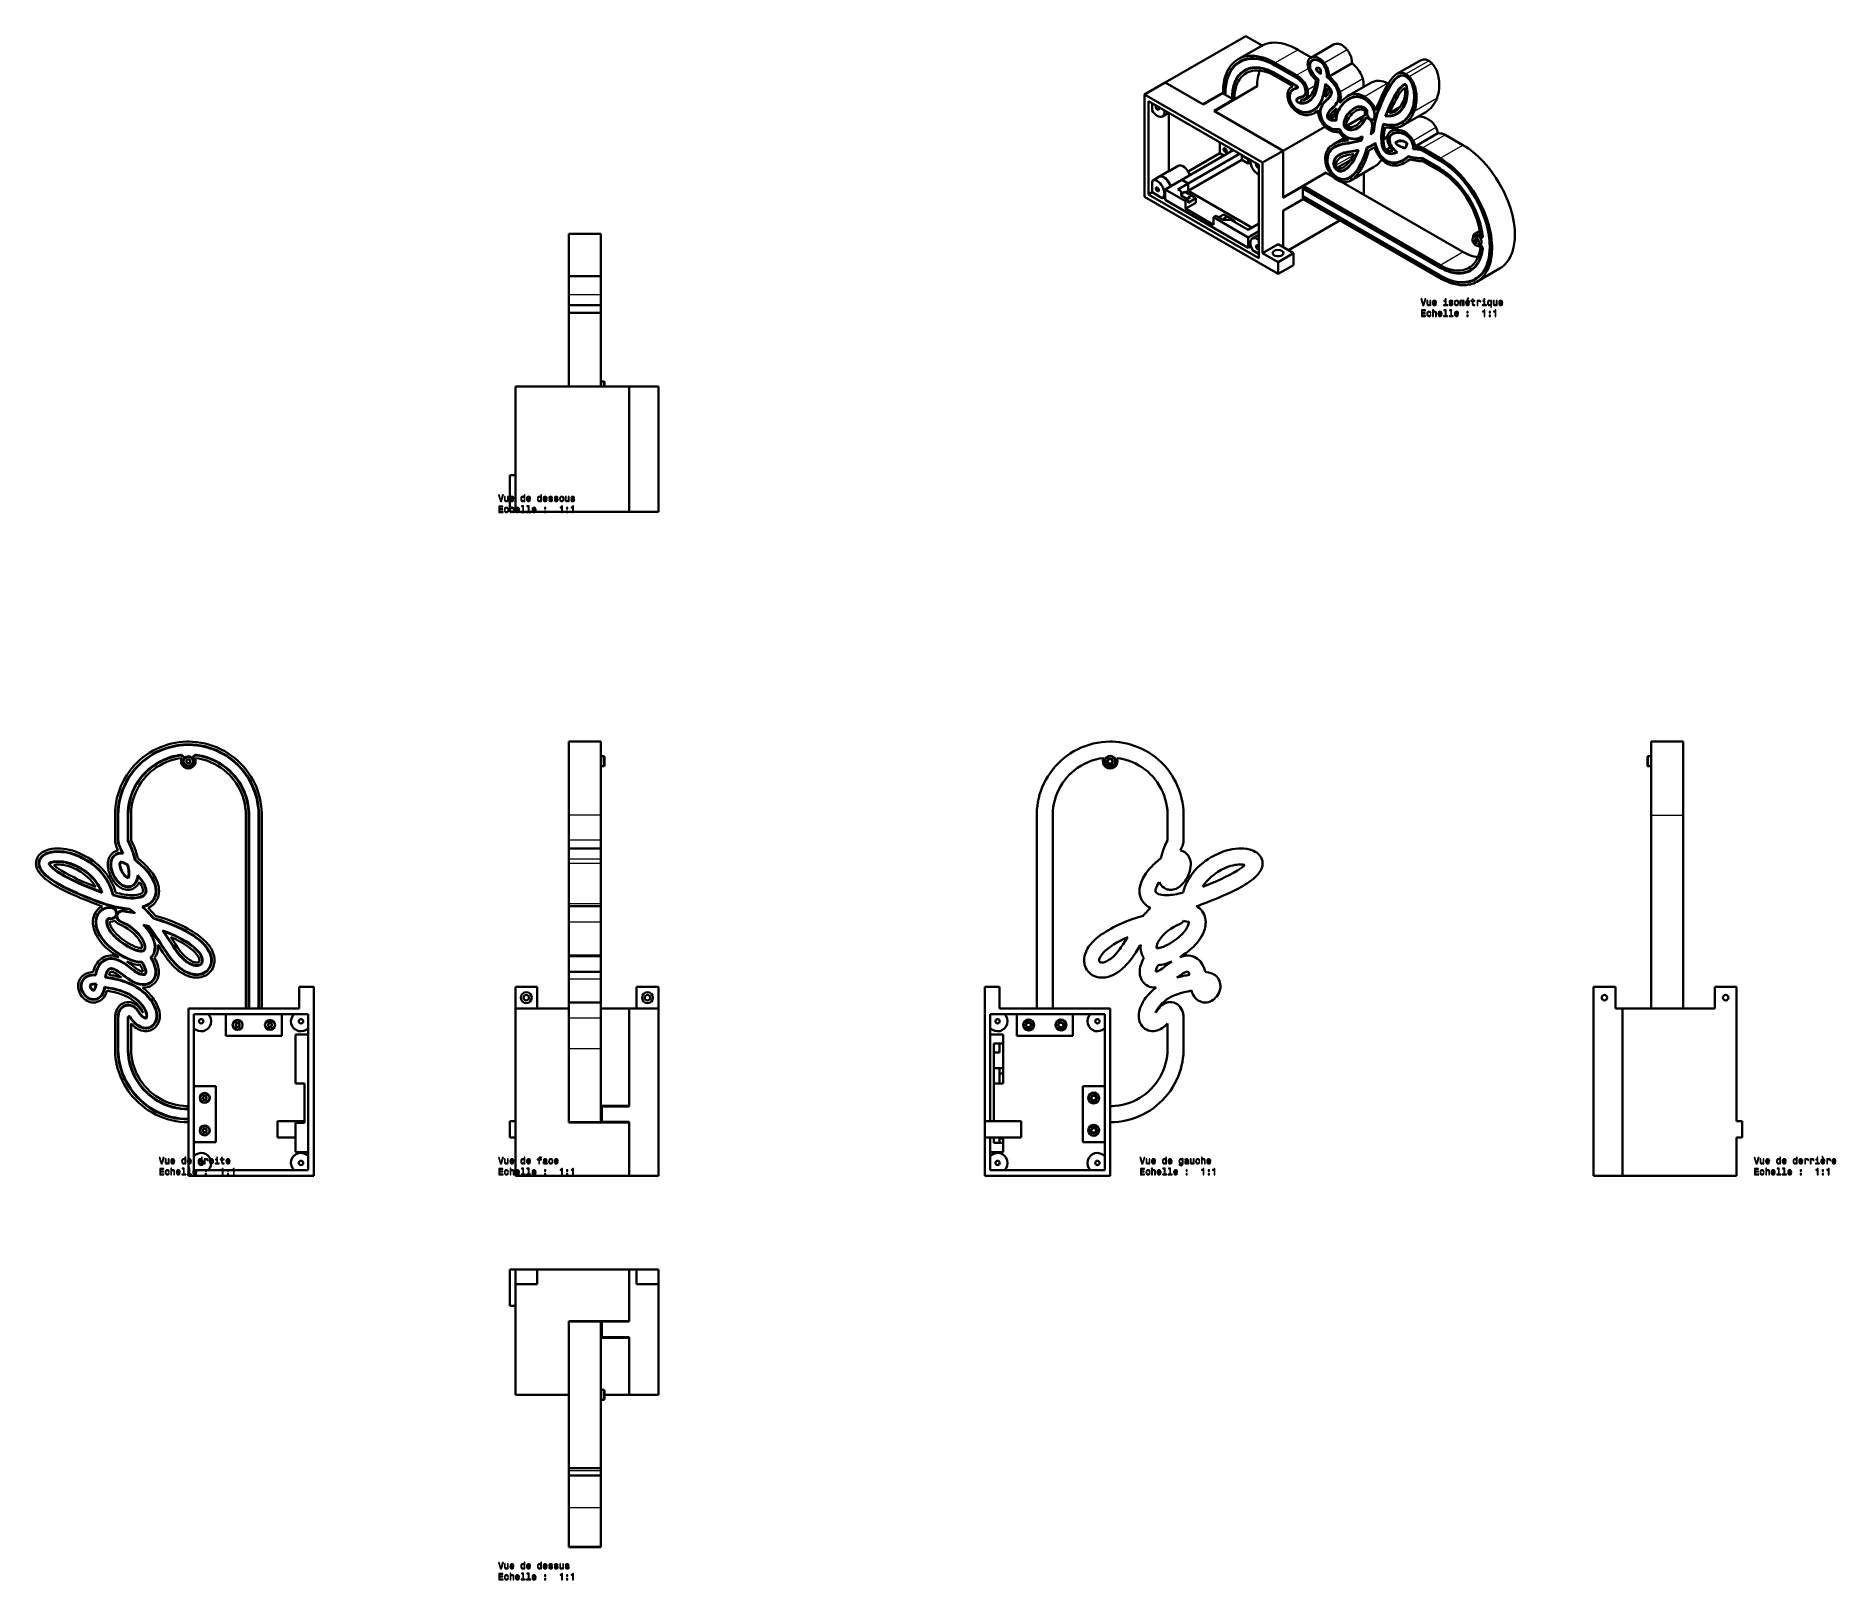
# Model space of a CAD drawing. Extents: x 146 to 1134, y 78 to 926.
import ezdxf

# ---------------------------------------------------------------- set-up
doc = ezdxf.new("R2010")
doc.units = 0

msp = doc.modelspace()

# ---------------------------------------------------------------- linework, layer by layer
at = {"color": 7, "lineweight": 35}
for p, q in [((810.19, 926.09), (765.93, 900.53)), ((765.93, 900.53), (786.61, 888.59)), ((765.93, 900.53), (785.38, 889.3)), ((754.61, 894), (819.52, 856.52)), ((754.61, 894), (754.61, 837.78)), ((756.73, 890.33), (817.4, 855.3)), ((756.73, 890.33), (756.73, 839.01)), ((816.59, 898.47), (793.04, 884.88)), ((768.05, 883.79), (768.05, 853.29)), ((768.05, 883.79), (768.05, 853.29)), ((793.04, 884.88), (830.84, 863.06)), ((794.28, 884.16), (830.84, 863.06)), ((853.74, 876.28), (830.84, 863.06)), ((803.3, 863.44), (775.12, 847.17)), ((778.58, 851.62), (796.05, 861.7)), ((806.83, 861.4), (778.65, 845.13)), ((830.84, 837.43), (830.84, 863.06)), ((830.84, 838.86), (830.84, 863.06)), ((808.07, 858.03), (778.65, 841.05)), ((817.4, 803.98), (817.4, 855.3)), ((819.52, 806.84), (819.52, 856.52)), ((830.84, 837.43), (854.38, 851.03)), ((813.73, 820.8), (778.65, 841.05)), ((813.73, 820.8), (778.65, 841.05)), ((917.03, 799.06), (841.55, 842.64)), ((917.03, 798.82), (841.55, 842.39)), ((841.76, 843.74), (917.03, 800.29)), ((862.9, 845.99), (929.54, 807.51)), ((828.01, 795.4), (754.61, 837.78)), ((817.4, 803.98), (756.73, 839.01)), ((811.6, 809.78), (765.93, 836.15)), ((917.03, 794.58), (841.55, 838.15)), ((917.03, 794.33), (841.55, 837.91)), ((917.03, 793.11), (841.55, 836.68)), ((792.53, 826.5), (811.6, 815.49)), ((862.04, 824.85), (833.67, 808.47)), ((456.03, 787.43), (456.03, 810.05)), ((438.33, 733.66), (438.33, 773.98)), ((456.03, 733.66), (456.03, 773.98)), ((456.03, 733.66), (456.03, 772.18)), ((456.03, 733.66), (456.03, 766.69)), ((409.03, 733.66), (471.63, 733.66)), ((409.03, 733.66), (409.03, 664.81)), ((471.63, 733.66), (471.63, 664.81)), ((471.63, 733.66), (471.63, 664.81)), ((487.63, 733.66), (487.63, 664.81)), ((406.03, 664.81), (406.03, 684.81)), ((409.03, 664.81), (471.63, 664.81)), ((438.33, 498.2), (438.33, 538.52)), ((456.03, 498.2), (456.03, 538.52)), ((1032.85, 538.52), (1032.85, 498.2)), ((1032.85, 536.72), (1032.85, 498.2)), ((1050.55, 538.52), (1050.55, 498.2)), ((1032.85, 530.97), (1032.85, 498.2)), ((1032.85, 525.08), (1032.85, 498.2)), ((260.98, 391.91), (260.98, 498.2)), ((262.48, 498.2), (262.48, 391.91)), ((262.78, 498.2), (262.78, 391.91)), ((267.97, 498.2), (267.97, 391.91)), ((268.27, 498.2), (268.27, 391.91)), ((269.77, 498.2), (269.77, 391.91)), ((695.44, 498.2), (695.44, 391.91)), ((704.23, 391.91), (704.23, 498.2)), ((1032.85, 498.2), (1032.85, 391.91)), ((1032.85, 498.2), (1032.85, 391.91)), ((1032.85, 498.2), (1032.85, 391.91)), ((1050.55, 498.2), (1050.55, 391.91)), ((298.3, 403.91), (298.3, 300.11)), ((1001.25, 403.91), (1001.25, 300.11)), ((229.45, 338.46), (229.45, 391.91)), ((260.83, 391.91), (229.45, 391.91)), ((229.45, 300.11), (229.45, 391.91)), ((290.3, 391.91), (229.45, 391.91)), ((295.3, 388.91), (232.45, 388.91)), ((232.45, 303.11), (232.45, 388.91)), ((290.3, 391.91), (269.92, 391.91)), ((295.3, 388.91), (295.3, 303.11)), ((409.03, 391.91), (438.33, 391.91)), ((409.03, 300.11), (409.03, 391.91)), ((471.63, 338.46), (471.63, 391.91)), ((471.63, 340.21), (471.63, 391.91)), ((487.63, 300.11), (487.63, 391.91)), ((666.91, 391.91), (666.91, 330.11)), ((666.91, 391.91), (666.91, 300.11)), ((669.91, 388.91), (732.76, 388.91)), ((669.91, 330.11), (669.91, 388.91)), ((674.91, 391.91), (735.76, 391.91)), ((732.76, 303.11), (732.76, 388.91)), ((735.76, 300.11), (735.76, 391.91)), ((1017.25, 391.91), (1017.25, 300.11)), ((1067.85, 391.91), (1017.25, 391.91)), ((1017.25, 391.91), (1017.25, 300.11)), ((1079.85, 391.91), (1079.85, 330.11)), ((288.3, 350.74), (288.3, 377.71)), ((715.23, 376.91), (684.44, 376.91)), ((732.76, 349.31), (732.76, 379.41)), ((438.33, 329.51), (438.33, 369.84)), ((456.03, 329.51), (456.03, 369.84)), ((671.91, 372.71), (671.91, 330.11)), ((293.3, 350.74), (293.3, 329.08)), ((293.3, 350.74), (293.3, 329.08)), ((720.76, 318.51), (720.76, 349.31)), ((229.45, 300.11), (229.45, 329.36)), ((471.63, 329.36), (438.33, 329.36)), ((471.63, 300.11), (471.63, 329.36)), ((471.63, 300.11), (471.63, 327.61)), ((686.91, 330.11), (666.91, 330.11)), ((666.91, 321.11), (666.91, 300.11)), ((666.91, 321.11), (686.91, 321.11)), ((1079.85, 321.11), (1079.85, 300.11)), ((229.45, 300.11), (298.3, 300.11)), ((232.45, 303.11), (295.3, 303.11)), ((241.95, 303.11), (285.8, 303.11)), ((409.03, 300.11), (471.63, 300.11)), ((735.76, 300.11), (666.91, 300.11)), ((735.76, 300.11), (666.91, 300.11)), ((732.76, 303.11), (669.91, 303.11)), ((1079.85, 300.11), (1017.25, 300.11)), ((406.03, 228.62), (406.03, 248.62)), ((421.03, 248.62), (471.63, 248.62)), ((471.63, 248.62), (471.63, 220.24)), ((471.63, 248.62), (471.63, 221.99)), ((409.03, 240.62), (409.03, 179.77)), ((487.63, 240.62), (487.63, 179.77)), ((438.33, 220.24), (471.63, 220.24)), ((438.33, 179.77), (438.33, 220.09)), ((456.03, 179.77), (456.03, 220.09)), ((471.63, 211.15), (471.63, 179.77)), ((471.63, 209.4), (471.63, 179.77)), ((409.03, 179.77), (438.33, 179.77)), ((438.33, 139.44), (438.33, 179.77)), ((456.03, 139.44), (456.03, 179.77)), ((438.33, 117.78), (438.33, 139.75)), ((438.33, 96.5), (438.33, 117.78)), ((456.03, 96.5), (456.03, 117.78))]:
    msp.add_line(p, q, dxfattribs=at)
at = {"color": 7, "lineweight": 35, "ltscale": 0.3613}
for p, q in [((806.11, 913.34), (818.63, 920.56)), ((856.08, 903.91), (868.6, 911.14)), ((893.3, 905.26), (905.81, 912.48)), ((866.07, 892.99), (878.58, 900.22)), ((896.68, 877.07), (909.2, 884.3)), ((867.88, 846.73), (880.4, 853.96)), ((937.18, 791.13), (949.7, 798.35))]:
    msp.add_line(p, q, dxfattribs=at)
at = {"color": 7, "lineweight": 35, "ltscale": 0.260345}
msp.add_line((810.19, 926.09), (819.21, 920.88), dxfattribs=at)
at = {"color": 7, "lineweight": 35, "ltscale": 0.361299}
for p, q in [((845.97, 914.16), (858.48, 921.39)), ((903.31, 865.42), (915.82, 872.65))]:
    msp.add_line(p, q, dxfattribs=at)
at = {"color": 7, "lineweight": 35, "ltscale": 0.069832}
msp.add_line((809.43, 913.18), (807.01, 911.78), dxfattribs=at)
at = {"color": 7, "lineweight": 13, "ltscale": 0.3613}
for p, q in [((826.26, 911.36), (838.78, 918.58)), ((853.33, 911.43), (865.85, 918.66)), ((898.22, 905.24), (910.74, 912.47)), ((899.96, 903.87), (912.47, 911.1)), ((875.42, 892.89), (887.94, 900.11)), ((803.97, 891.31), (816.48, 898.53)), ((902.14, 868.76), (914.65, 875.98)), ((907.24, 864.61), (919.76, 871.83))]:
    msp.add_line(p, q, dxfattribs=at)
at = {"color": 7, "lineweight": 35, "ltscale": 0.34174}
for p, q in [((826.26, 911.36), (838.1, 904.52)), ((826.26, 909.89), (838.1, 903.05)), ((826.26, 905.65), (838.1, 898.81))]:
    msp.add_line(p, q, dxfattribs=at)
at = {"color": 7, "lineweight": 35, "ltscale": 0.341739}
for p, q in [((826.26, 910.13), (838.1, 903.3)), ((826.26, 905.4), (838.1, 898.57))]:
    msp.add_line(p, q, dxfattribs=at)
at = {"color": 7, "lineweight": 13, "ltscale": 0.006122}
msp.add_line((826.48, 910.01), (826.26, 909.89), dxfattribs=at)
at = {"color": 7, "lineweight": 35, "ltscale": 0.214239}
msp.add_line((838.78, 918.58), (846.2, 914.3), dxfattribs=at)
at = {"color": 7, "lineweight": 35, "ltscale": 0.032436}
msp.add_line((847.99, 913.26), (846.87, 912.61), dxfattribs=at)
at = {"color": 7, "lineweight": 13, "ltscale": 0.005986}
msp.add_line((850.85, 912.46), (850.64, 912.34), dxfattribs=at)
at = {"color": 7, "lineweight": 13, "ltscale": 0.004465}
msp.add_line((852.84, 910.63), (852.68, 910.54), dxfattribs=at)
at = {"color": 7, "lineweight": 35, "ltscale": 0.326599}
for p, q in [((765.93, 900.53), (754.61, 894)), ((830.84, 863.06), (819.52, 856.52))]:
    msp.add_line(p, q, dxfattribs=at)
at = {"color": 7, "lineweight": 35, "ltscale": 0.06468}
msp.add_line((809.75, 907.03), (812, 908.32), dxfattribs=at)
at = {"color": 7, "lineweight": 13, "ltscale": 0.006123}
msp.add_line((826.26, 905.4), (826.48, 905.53), dxfattribs=at)
at = {"color": 7, "lineweight": 35, "ltscale": 0.285063}
msp.add_line((836.14, 898.48), (826.26, 904.18), dxfattribs=at)
at = {"color": 7, "lineweight": 13, "ltscale": 0.187549}
msp.add_line((838.1, 904.52), (844.6, 908.27), dxfattribs=at)
at = {"color": 7, "lineweight": 13, "ltscale": 0.006058}
msp.add_line((838.31, 903.17), (838.1, 903.05), dxfattribs=at)
at = {"color": 7, "lineweight": 13, "ltscale": 0.004977}
msp.add_line((845.45, 908.69), (845.62, 908.79), dxfattribs=at)
at = {"color": 7, "lineweight": 35, "ltscale": 0.011059}
msp.add_line((848.69, 907.97), (848.96, 908.32), dxfattribs=at)
at = {"color": 7, "lineweight": 35, "ltscale": 0.018139}
msp.add_line((849.1, 907.38), (848.69, 907.97), dxfattribs=at)
at = {"color": 7, "lineweight": 35, "ltscale": 0.006913}
msp.add_line((848.97, 907.87), (849.14, 908.09), dxfattribs=at)
at = {"color": 7, "lineweight": 35, "ltscale": 0.011338}
msp.add_line((849.23, 907.5), (848.97, 907.87), dxfattribs=at)
at = {"color": 7, "lineweight": 35, "ltscale": 0.020306}
msp.add_line((850.08, 908.69), (849.38, 908.29), dxfattribs=at)
at = {"color": 7, "lineweight": 13, "ltscale": 0.011404}
msp.add_line((850.26, 908.66), (849.87, 908.43), dxfattribs=at)
at = {"color": 7, "lineweight": 35, "ltscale": 0.005176}
msp.add_line((850.04, 902.09), (850.22, 902.2), dxfattribs=at)
at = {"color": 7, "lineweight": 13, "ltscale": 0.00555}
msp.add_line((850.85, 908.37), (850.66, 908.25), dxfattribs=at)
at = {"color": 7, "lineweight": 13, "ltscale": 0.005279}
msp.add_line((850.95, 908.28), (850.77, 908.18), dxfattribs=at)
at = {"color": 7, "lineweight": 35, "ltscale": 0.004449}
msp.add_line((850.77, 908.18), (850.91, 908.07), dxfattribs=at)
at = {"color": 7, "lineweight": 35, "ltscale": 0.007112}
msp.add_line((850.81, 908.4), (851.03, 908.22), dxfattribs=at)
at = {"color": 7, "lineweight": 35, "ltscale": 0.021719}
msp.add_line((851.5, 905.06), (850.83, 905.61), dxfattribs=at)
at = {"color": 7, "lineweight": 35, "ltscale": 0.013573}
msp.add_line((851.29, 905.48), (850.87, 905.83), dxfattribs=at)
at = {"color": 7, "lineweight": 35, "ltscale": 0.004384}
msp.add_line((851.06, 908.16), (850.91, 908.07), dxfattribs=at)
at = {"color": 7, "lineweight": 35, "ltscale": 0.00499}
msp.add_line((850.91, 908.07), (851, 907.89), dxfattribs=at)
at = {"color": 7, "lineweight": 13, "ltscale": 0.004384}
msp.add_line((851.15, 907.97), (851, 907.89), dxfattribs=at)
at = {"color": 7, "lineweight": 35, "ltscale": 0.007987}
msp.add_line((851.03, 908.22), (851.17, 907.93), dxfattribs=at)
at = {"color": 7, "lineweight": 35, "ltscale": 0.012327}
msp.add_line((851.3, 905.97), (851.29, 905.48), dxfattribs=at)
at = {"color": 7, "lineweight": 35, "ltscale": 0.006193}
msp.add_line((851.51, 905.61), (851.29, 905.48), dxfattribs=at)
at = {"color": 7, "lineweight": 13, "ltscale": 0.006087}
msp.add_line((851.51, 906.1), (851.3, 905.97), dxfattribs=at)
at = {"color": 7, "lineweight": 35, "ltscale": 0.019724}
msp.add_line((851.51, 905.85), (851.5, 905.06), dxfattribs=at)
at = {"color": 7, "lineweight": 35, "ltscale": 0.00634}
msp.add_line((855.03, 903.61), (854.81, 903.48), dxfattribs=at)
at = {"color": 7, "lineweight": 13, "ltscale": 0.361298}
for p, q in [((861.95, 895.5), (874.46, 902.73)), ((917.03, 858.95), (929.54, 866.18)), ((917.03, 800.29), (929.54, 807.51))]:
    msp.add_line(p, q, dxfattribs=at)
at = {"color": 7, "lineweight": 35, "ltscale": 0.043077}
msp.add_line((895.67, 904.54), (894.18, 903.68), dxfattribs=at)
at = {"color": 7, "lineweight": 13, "ltscale": 0.004729}
msp.add_line((899.67, 902.85), (899.51, 902.75), dxfattribs=at)
at = {"color": 7, "lineweight": 35, "ltscale": 0.3215}
msp.add_line((786.61, 888.59), (797.75, 895.02), dxfattribs=at)
at = {"color": 7, "lineweight": 35, "ltscale": 0.309248}
msp.add_line((797.5, 894.67), (786.79, 888.49), dxfattribs=at)
at = {"color": 7, "lineweight": 35, "ltscale": 0.309247}
msp.add_line((803.58, 891.16), (792.87, 884.98), dxfattribs=at)
at = {"color": 7, "lineweight": 35, "ltscale": 0.175378}
msp.add_line((797.5, 894.67), (803.58, 891.16), dxfattribs=at)
at = {"color": 7, "lineweight": 35, "ltscale": 0.009186}
msp.add_line((797.75, 894.9), (797.75, 894.53), dxfattribs=at)
at = {"color": 7, "lineweight": 13, "ltscale": 0.006148}
msp.add_line((798.81, 894.28), (799.02, 894.41), dxfattribs=at)
at = {"color": 7, "lineweight": 35, "ltscale": 0.009183}
msp.add_line((798.81, 894.28), (798.81, 893.92), dxfattribs=at)
at = {"color": 7, "lineweight": 35, "ltscale": 0.009184}
for p, q in [((799.02, 894.16), (799.02, 893.79)), ((802.69, 892.04), (802.69, 891.67)), ((802.91, 891.92), (802.91, 891.55))]:
    msp.add_line(p, q, dxfattribs=at)
at = {"color": 7, "lineweight": 13, "ltscale": 0.006151}
for p, q in [((802.91, 892.16), (802.69, 892.04)), ((917.24, 798.94), (917.03, 798.82))]:
    msp.add_line(p, q, dxfattribs=at)
at = {"color": 7, "lineweight": 35, "ltscale": 0.005103}
for p, q in [((803.58, 891.16), (803.58, 890.96)), ((786.79, 888.49), (786.61, 888.59)), ((793.04, 884.88), (792.87, 884.98)), ((830.84, 837.43), (830.84, 837.23)), ((830.84, 830.21), (830.84, 830.01))]:
    msp.add_line(p, q, dxfattribs=at)
at = {"color": 7, "lineweight": 35, "ltscale": 0.003062}
for p, q in [((803.97, 891.31), (803.97, 891.18)), ((854.38, 851.03), (854.38, 850.9))]:
    msp.add_line(p, q, dxfattribs=at)
at = {"color": 7, "lineweight": 35, "ltscale": 0.003061}
msp.add_line((816.48, 898.53), (816.48, 898.41), dxfattribs=at)
at = {"color": 7, "lineweight": 35, "ltscale": 0.003063}
msp.add_line((816.48, 898.53), (816.59, 898.47), dxfattribs=at)
at = {"color": 7, "lineweight": 13, "ltscale": 0.005881}
msp.add_line((834.19, 892.64), (834.39, 892.75), dxfattribs=at)
at = {"color": 7, "lineweight": 35, "ltscale": 0.014846}
msp.add_line((835.59, 898.2), (836.1, 898.5), dxfattribs=at)
at = {"color": 7, "lineweight": 35, "ltscale": 0.045236}
msp.add_line((838.05, 897.55), (836.48, 896.64), dxfattribs=at)
at = {"color": 7, "lineweight": 13, "ltscale": 0.006976}
msp.add_line((838.31, 890.82), (838.07, 890.68), dxfattribs=at)
at = {"color": 7, "lineweight": 13, "ltscale": 0.005649}
msp.add_line((838.1, 898.57), (838.3, 898.68), dxfattribs=at)
at = {"color": 7, "lineweight": 35, "ltscale": 0.006687}
msp.add_line((838.28, 890.58), (838.41, 890.35), dxfattribs=at)
at = {"color": 7, "lineweight": 13, "ltscale": 0.004706}
msp.add_line((838.49, 890.27), (838.32, 890.18), dxfattribs=at)
at = {"color": 7, "lineweight": 35, "ltscale": 0.006999}
msp.add_line((838.67, 897.66), (838.91, 897.8), dxfattribs=at)
at = {"color": 7, "lineweight": 13, "ltscale": 0.003878}
msp.add_line((838.88, 897.46), (838.74, 897.38), dxfattribs=at)
at = {"color": 7, "lineweight": 35, "ltscale": 0.037147}
msp.add_line((839.22, 891.89), (840.51, 892.63), dxfattribs=at)
at = {"color": 7, "lineweight": 13, "ltscale": 0.055334}
msp.add_line((840.8, 892.39), (842.72, 893.49), dxfattribs=at)
at = {"color": 7, "lineweight": 35, "ltscale": 0.030337}
msp.add_line((842.8, 893.62), (841.75, 893.02), dxfattribs=at)
at = {"color": 7, "lineweight": 13, "ltscale": 0.081918}
msp.add_line((842.26, 890.85), (845.09, 892.49), dxfattribs=at)
at = {"color": 7, "lineweight": 35, "ltscale": 0.090762}
msp.add_line((842.66, 891.46), (845.8, 893.27), dxfattribs=at)
at = {"color": 7, "lineweight": 13, "ltscale": 0.004899}
msp.add_line((843.13, 897), (842.96, 896.9), dxfattribs=at)
at = {"color": 7, "lineweight": 13, "ltscale": 0.071443}
msp.add_line((845.5, 890.66), (843.02, 889.23), dxfattribs=at)
at = {"color": 7, "lineweight": 13, "ltscale": 0.117381}
msp.add_line((844.18, 896.6), (848.25, 898.95), dxfattribs=at)
at = {"color": 7, "lineweight": 35, "ltscale": 0.051966}
msp.add_line((844.55, 890.2), (846.35, 891.24), dxfattribs=at)
at = {"color": 7, "lineweight": 13, "ltscale": 0.035096}
msp.add_line((853.79, 890.33), (855, 891.03), dxfattribs=at)
at = {"color": 7, "lineweight": 35, "ltscale": 0.005157}
msp.add_line((854.15, 899.44), (854.33, 899.55), dxfattribs=at)
at = {"color": 7, "lineweight": 13, "ltscale": 0.004581}
msp.add_line((857.21, 895.88), (857.37, 895.97), dxfattribs=at)
at = {"color": 7, "lineweight": 13, "ltscale": 0.004646}
msp.add_line((860.94, 895.69), (860.78, 895.59), dxfattribs=at)
at = {"color": 7, "lineweight": 35, "ltscale": 0.060317}
msp.add_line((869.01, 892.58), (866.92, 891.37), dxfattribs=at)
at = {"color": 7, "lineweight": 35, "ltscale": 0.030584}
msp.add_line((896.94, 898.96), (898, 899.58), dxfattribs=at)
at = {"color": 7, "lineweight": 35, "ltscale": 0.003632}
msp.add_line((897.83, 899.48), (897.93, 899.58), dxfattribs=at)
at = {"color": 7, "lineweight": 13, "ltscale": 0.010069}
msp.add_line((897.98, 889.73), (898.33, 889.93), dxfattribs=at)
at = {"color": 7, "lineweight": 35, "ltscale": 0.004331}
for p, q in [((898.17, 899.29), (898.32, 899.38)), ((861.65, 874.66), (861.8, 874.75))]:
    msp.add_line(p, q, dxfattribs=at)
at = {"color": 7, "lineweight": 13, "ltscale": 0.361299}
msp.add_line((902.81, 884.85), (915.32, 892.08), dxfattribs=at)
at = {"color": 7, "lineweight": 35, "ltscale": 0.097467}
msp.add_line((758.85, 889.1), (758.85, 885.2), dxfattribs=at)
at = {"color": 7, "lineweight": 35, "ltscale": 0.099798}
for p, q in [((767.89, 883.89), (764.43, 881.89)), ((817.4, 816.86), (813.95, 814.87))]:
    msp.add_line(p, q, dxfattribs=at)
at = {"color": 7, "lineweight": 35, "ltscale": 0.035723}
msp.add_line((785.38, 889.3), (786.61, 888.59), dxfattribs=at)
at = {"color": 7, "lineweight": 35, "ltscale": 0.035721}
msp.add_line((793.04, 884.88), (794.28, 884.16), dxfattribs=at)
at = {"color": 7, "lineweight": 13, "ltscale": 0.004631}
msp.add_line((836.7, 887.04), (836.86, 887.13), dxfattribs=at)
at = {"color": 7, "lineweight": 13, "ltscale": 0.006364}
msp.add_line((839.3, 889.71), (839.08, 889.59), dxfattribs=at)
at = {"color": 7, "lineweight": 13, "ltscale": 0.071445}
msp.add_line((845.36, 884.3), (847.83, 885.73), dxfattribs=at)
at = {"color": 7, "lineweight": 35, "ltscale": 0.057889}
msp.add_line((849.26, 886.59), (847.25, 885.43), dxfattribs=at)
at = {"color": 7, "lineweight": 35, "ltscale": 0.002934}
msp.add_line((847.72, 885.7), (847.83, 885.73), dxfattribs=at)
at = {"color": 7, "lineweight": 35, "ltscale": 0.053129}
msp.add_line((848.17, 883.88), (850.01, 884.94), dxfattribs=at)
at = {"color": 7, "lineweight": 13, "ltscale": 0.004331}
for p, q in [((855.32, 881.1), (855.17, 881.02)), ((852.46, 879.37), (852.61, 879.46))]:
    msp.add_line(p, q, dxfattribs=at)
at = {"color": 7, "lineweight": 13, "ltscale": 0.006389}
msp.add_line((856.3, 880.33), (856.08, 880.2), dxfattribs=at)
at = {"color": 7, "lineweight": 35, "ltscale": 0.079313}
msp.add_line((856.24, 881.58), (858.99, 883.17), dxfattribs=at)
at = {"color": 7, "lineweight": 13, "ltscale": 0.035308}
msp.add_line((858.11, 886.54), (856.89, 885.84), dxfattribs=at)
at = {"color": 7, "lineweight": 13, "ltscale": 0.049682}
msp.add_line((857.9, 884.37), (859.63, 885.36), dxfattribs=at)
at = {"color": 7, "lineweight": 35, "ltscale": 0.006008}
msp.add_line((859.84, 880), (860.05, 880.12), dxfattribs=at)
at = {"color": 7, "lineweight": 35, "ltscale": 0.304568}
msp.add_line((865.37, 876.69), (875.92, 882.78), dxfattribs=at)
at = {"color": 7, "lineweight": 13, "ltscale": 0.266507}
msp.add_line((865.61, 876.54), (874.84, 881.87), dxfattribs=at)
at = {"color": 7, "lineweight": 13, "ltscale": 0.258485}
msp.add_line((865.75, 876.46), (874.7, 881.63), dxfattribs=at)
at = {"color": 7, "lineweight": 35, "ltscale": 0.052813}
msp.add_line((869.93, 886.2), (871.76, 887.26), dxfattribs=at)
at = {"color": 7, "lineweight": 35, "ltscale": 0.016537}
msp.add_line((875.38, 882.38), (875.95, 882.71), dxfattribs=at)
at = {"color": 7, "lineweight": 13, "ltscale": 0.033552}
msp.add_line((875.66, 880.55), (876.82, 881.22), dxfattribs=at)
at = {"color": 7, "lineweight": 13, "ltscale": 0.00463}
msp.add_line((876.25, 885.88), (876.41, 885.98), dxfattribs=at)
at = {"color": 7, "lineweight": 35, "ltscale": 0.019346}
msp.add_line((876.95, 881.21), (876.28, 880.82), dxfattribs=at)
at = {"color": 7, "lineweight": 13, "ltscale": 0.007051}
msp.add_line((876.7, 884.52), (876.94, 884.66), dxfattribs=at)
at = {"color": 7, "lineweight": 13, "ltscale": 0.005854}
msp.add_line((877.9, 880.8), (877.7, 880.68), dxfattribs=at)
at = {"color": 7, "lineweight": 13, "ltscale": 0.004905}
msp.add_line((878.4, 880.38), (878.23, 880.29), dxfattribs=at)
at = {"color": 7, "lineweight": 13, "ltscale": 0.005301}
msp.add_line((878.42, 880.49), (878.61, 880.59), dxfattribs=at)
at = {"color": 7, "lineweight": 13, "ltscale": 0.00649}
msp.add_line((878.88, 880.17), (879.1, 880.3), dxfattribs=at)
at = {"color": 7, "lineweight": 35, "ltscale": 0.019381}
msp.add_line((880.97, 880.67), (880.3, 880.28), dxfattribs=at)
at = {"color": 7, "lineweight": 13, "ltscale": 0.007592}
msp.add_line((881.11, 881.28), (880.85, 881.13), dxfattribs=at)
at = {"color": 7, "lineweight": 13, "ltscale": 0.010513}
msp.add_line((883.5, 886.55), (883.86, 886.76), dxfattribs=at)
at = {"color": 7, "lineweight": 35, "ltscale": 0.009989}
msp.add_line((887.19, 882.3), (887.33, 882.67), dxfattribs=at)
at = {"color": 7, "lineweight": 35, "ltscale": 0.165235}
msp.add_line((889.14, 883.66), (894.87, 886.97), dxfattribs=at)
at = {"color": 7, "lineweight": 35, "ltscale": 0.058362}
msp.add_line((893.03, 883.42), (895.05, 884.58), dxfattribs=at)
at = {"color": 7, "lineweight": 13, "ltscale": 0.010111}
msp.add_line((901.97, 886.26), (901.62, 886.06), dxfattribs=at)
at = {"color": 7, "lineweight": 35, "ltscale": 0.177991}
msp.add_line((858.26, 866.58), (864.43, 870.14), dxfattribs=at)
at = {"color": 7, "lineweight": 13, "ltscale": 0.004527}
msp.add_line((864.46, 876.56), (864.3, 876.47), dxfattribs=at)
at = {"color": 7, "lineweight": 35, "ltscale": 0.003983}
msp.add_line((865.61, 876.54), (865.75, 876.46), dxfattribs=at)
at = {"color": 7, "lineweight": 13, "ltscale": 0.006322}
msp.add_line((865.82, 875.2), (865.61, 875.07), dxfattribs=at)
at = {"color": 7, "lineweight": 13, "ltscale": 0.006748}
msp.add_line((866.05, 875.09), (865.82, 874.96), dxfattribs=at)
at = {"color": 7, "lineweight": 35, "ltscale": 0.055064}
msp.add_line((871.44, 875.58), (873.35, 876.68), dxfattribs=at)
at = {"color": 7, "lineweight": 35, "ltscale": 0.008439}
msp.add_line((874.04, 870.39), (874.33, 870.56), dxfattribs=at)
at = {"color": 7, "lineweight": 35, "ltscale": 0.004425}
msp.add_line((874.28, 870.87), (874.43, 870.96), dxfattribs=at)
at = {"color": 7, "lineweight": 35, "ltscale": 0.00441}
msp.add_line((874.43, 870.96), (874.28, 870.87), dxfattribs=at)
at = {"color": 7, "lineweight": 35, "ltscale": 0.05718}
msp.add_line((878.89, 871.95), (880.67, 873.39), dxfattribs=at)
at = {"color": 7, "lineweight": 35, "ltscale": 0.040833}
msp.add_line((879.25, 872.6), (880.67, 873.42), dxfattribs=at)
at = {"color": 7, "lineweight": 13, "ltscale": 0.006598}
msp.add_line((879.92, 877.03), (879.69, 876.9), dxfattribs=at)
at = {"color": 7, "lineweight": 35, "ltscale": 0.0065}
msp.add_line((880.46, 873.6), (880.68, 873.73), dxfattribs=at)
at = {"color": 7, "lineweight": 35, "ltscale": 0.006433}
msp.add_line((884.87, 870.13), (884.65, 870), dxfattribs=at)
at = {"color": 7, "lineweight": 35, "ltscale": 0.006329}
msp.add_line((884.88, 870.52), (884.66, 870.39), dxfattribs=at)
at = {"color": 7, "lineweight": 35, "ltscale": 0.060346}
msp.add_line((885.92, 869.2), (888.01, 870.41), dxfattribs=at)
at = {"color": 7, "lineweight": 35, "ltscale": 0.061869}
msp.add_line((885.93, 869.67), (888.07, 870.91), dxfattribs=at)
at = {"color": 7, "lineweight": 35, "ltscale": 0.008355}
msp.add_line((886.05, 877.6), (886.33, 877.77), dxfattribs=at)
at = {"color": 7, "lineweight": 35, "ltscale": 0.102271}
msp.add_line((890.03, 873.82), (893.58, 875.86), dxfattribs=at)
at = {"color": 7, "lineweight": 35, "ltscale": 0.041627}
msp.add_line((892.39, 873.1), (890.95, 872.26), dxfattribs=at)
at = {"color": 7, "lineweight": 13, "ltscale": 0.093551}
msp.add_line((891.94, 874.48), (895.18, 876.35), dxfattribs=at)
at = {"color": 7, "lineweight": 35, "ltscale": 0.002774}
msp.add_line((892.18, 872.98), (892.25, 873.07), dxfattribs=at)
at = {"color": 7, "lineweight": 13, "ltscale": 0.017872}
msp.add_line((893.26, 873.21), (892.64, 872.85), dxfattribs=at)
at = {"color": 7, "lineweight": 35, "ltscale": 0.063444}
msp.add_line((897.98, 879.9), (895.78, 878.63), dxfattribs=at)
at = {"color": 7, "lineweight": 13, "ltscale": 0.00603}
msp.add_line((898.02, 871.92), (897.82, 871.8), dxfattribs=at)
at = {"color": 7, "lineweight": 35, "ltscale": 0.012378}
msp.add_line((915.82, 872.65), (916.32, 872.64), dxfattribs=at)
at = {"color": 7, "lineweight": 35, "ltscale": 0.282557}
for p, q in [((919.76, 871.83), (929.54, 866.18)), ((907.24, 864.61), (917.03, 858.95)), ((907.24, 858.9), (917.03, 853.25)), ((907.24, 858.65), (917.03, 853))]:
    msp.add_line(p, q, dxfattribs=at)
at = {"color": 7, "lineweight": 35, "ltscale": 0.148083}
msp.add_line((796.05, 867.63), (796.05, 861.7), dxfattribs=at)
at = {"color": 7, "lineweight": 35, "ltscale": 0.061237}
for p, q in [((798.17, 860.48), (796.05, 861.7)), ((756.73, 839.01), (758.85, 840.23))]:
    msp.add_line(p, q, dxfattribs=at)
at = {"color": 7, "lineweight": 35, "ltscale": 0.005195}
for p, q in [((808.07, 860.48), (808.25, 860.58)), ((811.78, 858.54), (811.6, 858.44))]:
    msp.add_line(p, q, dxfattribs=at)
at = {"color": 7, "lineweight": 35, "ltscale": 0.061238}
for p, q in [((808.07, 860.48), (808.07, 858.03)), ((811.6, 858.44), (811.6, 855.99)), ((774.74, 840.86), (774.74, 838.41)), ((782.87, 836.98), (782.87, 834.53))]:
    msp.add_line(p, q, dxfattribs=at)
at = {"color": 7, "lineweight": 35, "ltscale": 0.102062}
for p, q in [((808.07, 860.48), (811.6, 858.44)), ((808.07, 858.03), (811.6, 855.99))]:
    msp.add_line(p, q, dxfattribs=at)
at = {"color": 7, "lineweight": 35, "ltscale": 0.063727}
msp.add_line((861.36, 866.3), (859.15, 865.02), dxfattribs=at)
at = {"color": 7, "lineweight": 13, "ltscale": 0.272609}
msp.add_line((859.77, 855.07), (869.21, 860.52), dxfattribs=at)
at = {"color": 7, "lineweight": 35, "ltscale": 0.059096}
msp.add_line((861.67, 860.7), (863.72, 861.89), dxfattribs=at)
at = {"color": 7, "lineweight": 13, "ltscale": 0.079653}
msp.add_line((862.37, 868.06), (865.13, 869.65), dxfattribs=at)
at = {"color": 7, "lineweight": 13, "ltscale": 0.022302}
msp.add_line((863.85, 866.88), (863.08, 866.43), dxfattribs=at)
at = {"color": 7, "lineweight": 13, "ltscale": 0.022294}
msp.add_line((865.05, 861.91), (865.83, 862.36), dxfattribs=at)
at = {"color": 7, "lineweight": 35, "ltscale": 0.011599}
msp.add_line((866.17, 868.76), (866.63, 868.84), dxfattribs=at)
at = {"color": 7, "lineweight": 35, "ltscale": 0.089547}
msp.add_line((868.69, 862.88), (872.21, 863.53), dxfattribs=at)
at = {"color": 7, "lineweight": 35, "ltscale": 0.075947}
msp.add_line((868.81, 862.6), (871.8, 863.15), dxfattribs=at)
at = {"color": 7, "lineweight": 35, "ltscale": 0.006647}
msp.add_line((869.32, 861.23), (869.58, 861.28), dxfattribs=at)
at = {"color": 7, "lineweight": 35, "ltscale": 0.010144}
msp.add_line((871.8, 863.15), (872.15, 863.35), dxfattribs=at)
at = {"color": 7, "lineweight": 35, "ltscale": 0.000170912}
msp.add_line((872.21, 863.53), (872.21, 863.52), dxfattribs=at)
at = {"color": 7, "lineweight": 35, "ltscale": 0.008672}
msp.add_line((873.67, 868.97), (873.97, 869.14), dxfattribs=at)
at = {"color": 7, "lineweight": 35, "ltscale": 0.071443}
for p, q in [((876.98, 864.61), (879.45, 866.04)), ((899.02, 859.36), (896.55, 857.94))]:
    msp.add_line(p, q, dxfattribs=at)
at = {"color": 7, "lineweight": 35, "ltscale": 0.003095}
msp.add_line((879.14, 865.86), (879.18, 865.98), dxfattribs=at)
at = {"color": 7, "lineweight": 35, "ltscale": 0.054392}
msp.add_line((881.44, 867.28), (879.56, 866.19), dxfattribs=at)
at = {"color": 7, "lineweight": 35, "ltscale": 0.013934}
msp.add_line((880.46, 864.63), (880.94, 864.91), dxfattribs=at)
at = {"color": 7, "lineweight": 35, "ltscale": 0.004942}
msp.add_line((881.32, 866.96), (881.49, 867.05), dxfattribs=at)
at = {"color": 7, "lineweight": 13, "ltscale": 0.004489}
msp.add_line((884.48, 860.13), (884.63, 860.22), dxfattribs=at)
at = {"color": 7, "lineweight": 13, "ltscale": 0.004506}
msp.add_line((886.57, 862.99), (886.42, 862.9), dxfattribs=at)
at = {"color": 7, "lineweight": 13, "ltscale": 0.068453}
msp.add_line((887.05, 863.8), (889.42, 865.17), dxfattribs=at)
at = {"color": 7, "lineweight": 13, "ltscale": 0.062834}
msp.add_line((887.59, 863.37), (889.76, 864.62), dxfattribs=at)
at = {"color": 7, "lineweight": 13, "ltscale": 0.006329}
msp.add_line((887.81, 862.02), (887.59, 861.9), dxfattribs=at)
at = {"color": 7, "lineweight": 13, "ltscale": 0.004798}
msp.add_line((889.28, 867.7), (889.44, 867.8), dxfattribs=at)
at = {"color": 7, "lineweight": 35, "ltscale": 0.015151}
msp.add_line((892.75, 867.74), (892.39, 867.25), dxfattribs=at)
at = {"color": 7, "lineweight": 35, "ltscale": 0.017951}
msp.add_line((893.01, 867.61), (892.39, 867.25), dxfattribs=at)
at = {"color": 7, "lineweight": 35, "ltscale": 0.023067}
msp.add_line((892.39, 867.25), (893.06, 866.61), dxfattribs=at)
at = {"color": 7, "lineweight": 35, "ltscale": 0.00947}
msp.add_line((892.71, 867.2), (892.93, 867.51), dxfattribs=at)
at = {"color": 7, "lineweight": 35, "ltscale": 0.014413}
msp.add_line((893.12, 866.8), (892.71, 867.2), dxfattribs=at)
at = {"color": 7, "lineweight": 13, "ltscale": 0.039038}
msp.add_line((894.1, 868.52), (892.75, 867.74), dxfattribs=at)
at = {"color": 7, "lineweight": 13, "ltscale": 0.004904}
msp.add_line((893.22, 866.7), (893.06, 866.61), dxfattribs=at)
at = {"color": 7, "lineweight": 35, "ltscale": 0.005496}
msp.add_line((893.18, 862.35), (893.37, 862.46), dxfattribs=at)
at = {"color": 7, "lineweight": 35, "ltscale": 0.034286}
msp.add_line((894.62, 868.62), (893.44, 867.94), dxfattribs=at)
at = {"color": 7, "lineweight": 13, "ltscale": 0.016933}
msp.add_line((895.16, 868.66), (894.58, 868.32), dxfattribs=at)
at = {"color": 7, "lineweight": 13, "ltscale": 0.007207}
msp.add_line((895.59, 865.33), (895.35, 865.18), dxfattribs=at)
at = {"color": 7, "lineweight": 35, "ltscale": 0.017164}
msp.add_line((898.16, 864.9), (897.56, 864.56), dxfattribs=at)
at = {"color": 7, "lineweight": 35, "ltscale": 0.003386}
msp.add_line((897.65, 864.66), (897.56, 864.56), dxfattribs=at)
at = {"color": 7, "lineweight": 35, "ltscale": 0.002535}
msp.add_line((897.6, 864.29), (897.7, 864.26), dxfattribs=at)
at = {"color": 7, "lineweight": 13, "ltscale": 0.016475}
msp.add_line((898.22, 864.99), (897.65, 864.66), dxfattribs=at)
at = {"color": 7, "lineweight": 35, "ltscale": 0.005451}
msp.add_line((897.7, 864.26), (897.83, 864.43), dxfattribs=at)
at = {"color": 7, "lineweight": 13, "ltscale": 0.005921}
msp.add_line((898.05, 867.83), (897.84, 867.71), dxfattribs=at)
at = {"color": 7, "lineweight": 13, "ltscale": 0.004976}
msp.add_line((898.51, 867.46), (898.34, 867.36), dxfattribs=at)
at = {"color": 7, "lineweight": 35, "ltscale": 0.009114}
msp.add_line((898.34, 867.36), (898.61, 867.12), dxfattribs=at)
at = {"color": 7, "lineweight": 35, "ltscale": 0.014581}
msp.add_line((898.83, 867.18), (898.39, 867.57), dxfattribs=at)
at = {"color": 7, "lineweight": 35, "ltscale": 0.007948}
msp.add_line((898.61, 867.12), (898.59, 866.8), dxfattribs=at)
at = {"color": 7, "lineweight": 13, "ltscale": 0.006412}
msp.add_line((898.82, 866.93), (898.59, 866.8), dxfattribs=at)
at = {"color": 7, "lineweight": 35, "ltscale": 0.004976}
msp.add_line((898.78, 867.22), (898.61, 867.12), dxfattribs=at)
at = {"color": 7, "lineweight": 35, "ltscale": 0.012717}
msp.add_line((898.81, 866.67), (898.83, 867.18), dxfattribs=at)
at = {"color": 7, "lineweight": 13, "ltscale": 0.004334}
msp.add_line((901.34, 868.4), (901.19, 868.32), dxfattribs=at)
at = {"color": 7, "lineweight": 35, "ltscale": 0.010755}
msp.add_line((902.45, 864.14), (902.08, 863.93), dxfattribs=at)
at = {"color": 7, "lineweight": 35, "ltscale": 0.057162}
msp.add_line((902.08, 863.93), (904.36, 863.77), dxfattribs=at)
at = {"color": 7, "lineweight": 35, "ltscale": 0.012377}
msp.add_line((903.31, 865.42), (903.8, 865.42), dxfattribs=at)
at = {"color": 7, "lineweight": 35, "ltscale": 0.282558}
for p, q in [((907.24, 863.38), (917.03, 857.73)), ((907.24, 863.14), (917.03, 857.48))]:
    msp.add_line(p, q, dxfattribs=at)
at = {"color": 7, "lineweight": 13, "ltscale": 0.006124}
msp.add_line((907.45, 863.26), (907.24, 863.14), dxfattribs=at)
at = {"color": 7, "lineweight": 35, "ltscale": 0.157177}
msp.add_line((768.22, 851.99), (762.78, 848.84), dxfattribs=at)
at = {"color": 7, "lineweight": 35, "ltscale": 0.035213}
msp.add_line((768.05, 851.89), (768.05, 853.29), dxfattribs=at)
msp.add_line((768.05, 851.89), (768.05, 853.29), dxfattribs=at)
at = {"color": 7, "lineweight": 35, "ltscale": 0.142896}
msp.add_line((773.08, 854.79), (768.13, 851.93), dxfattribs=at)
at = {"color": 7, "lineweight": 35, "ltscale": 0.035222}
msp.add_line((812.82, 856.69), (811.6, 855.99), dxfattribs=at)
at = {"color": 7, "lineweight": 35, "ltscale": 0.118671}
msp.add_line((854.28, 850.97), (858.39, 848.59), dxfattribs=at)
at = {"color": 7, "lineweight": 13, "ltscale": 0.005524}
msp.add_line((855, 857.1), (855.2, 857.21), dxfattribs=at)
at = {"color": 7, "lineweight": 13, "ltscale": 0.226669}
msp.add_line((860.23, 853.96), (868.08, 858.49), dxfattribs=at)
at = {"color": 7, "lineweight": 13, "ltscale": 0.201494}
msp.add_line((860.59, 853.69), (867.57, 857.72), dxfattribs=at)
at = {"color": 7, "lineweight": 13, "ltscale": 0.009282}
msp.add_line((863.59, 853.83), (863.91, 854.01), dxfattribs=at)
at = {"color": 7, "lineweight": 35, "ltscale": 0.004563}
msp.add_line((863.75, 853.92), (863.59, 853.83), dxfattribs=at)
at = {"color": 7, "lineweight": 35, "ltscale": 0.004812}
msp.add_line((864.5, 852.62), (864.33, 852.52), dxfattribs=at)
at = {"color": 7, "lineweight": 35, "ltscale": 0.059223}
msp.add_line((864.5, 852.62), (866.55, 853.8), dxfattribs=at)
at = {"color": 7, "lineweight": 35, "ltscale": 0.298895}
msp.add_line((875.1, 838.94), (875.1, 850.9), dxfattribs=at)
at = {"color": 7, "lineweight": 35, "ltscale": 0.093178}
msp.add_line((897.49, 856.41), (900.72, 858.27), dxfattribs=at)
at = {"color": 7, "lineweight": 35, "ltscale": 0.000567414}
msp.add_line((899.02, 859.36), (899.04, 859.38), dxfattribs=at)
at = {"color": 7, "lineweight": 35, "ltscale": 0.008139}
msp.add_line((899.58, 859.88), (899.86, 860.04), dxfattribs=at)
at = {"color": 7, "lineweight": 13, "ltscale": 0.006125}
msp.add_line((907.24, 858.65), (907.45, 858.77), dxfattribs=at)
at = {"color": 7, "lineweight": 35, "ltscale": 0.279054}
msp.add_line((917.03, 851.78), (907.36, 857.36), dxfattribs=at)
at = {"color": 7, "lineweight": 13, "ltscale": 0.0061}
msp.add_line((917.24, 857.61), (917.03, 857.48), dxfattribs=at)
at = {"color": 7, "lineweight": 13, "ltscale": 0.006097}
msp.add_line((917.03, 853), (917.24, 853.12), dxfattribs=at)
at = {"color": 7, "lineweight": 35, "ltscale": 0.158705}
msp.add_line((758.85, 840.23), (758.85, 846.58), dxfattribs=at)
at = {"color": 7, "lineweight": 35, "ltscale": 0.102052}
msp.add_line((762.47, 848.67), (758.93, 846.63), dxfattribs=at)
at = {"color": 7, "lineweight": 35, "ltscale": 0.000814819}
msp.add_line((762.78, 848.84), (762.78, 848.81), dxfattribs=at)
at = {"color": 7, "lineweight": 35, "ltscale": 0.265361}
msp.add_line((775.12, 847.17), (765.93, 841.86), dxfattribs=at)
at = {"color": 7, "lineweight": 35, "ltscale": 0.325958}
msp.add_line((765.93, 841.86), (777.22, 835.34), dxfattribs=at)
at = {"color": 7, "lineweight": 35, "ltscale": 0.142886}
msp.add_line((765.93, 841.86), (765.93, 836.15), dxfattribs=at)
at = {"color": 7, "lineweight": 35, "ltscale": 0.1633}
for p, q in [((778.65, 845.13), (773, 841.86)), ((811.6, 819.57), (817.26, 822.84)), ((828.01, 795.4), (828.01, 801.94)), ((836.49, 800.3), (836.49, 806.84))]:
    msp.add_line(p, q, dxfattribs=at)
at = {"color": 7, "lineweight": 35, "ltscale": 0.050391}
msp.add_line((773, 841.86), (774.74, 840.86), dxfattribs=at)
at = {"color": 7, "lineweight": 35, "ltscale": 0.061236}
msp.add_line((776.86, 840.45), (774.74, 839.22), dxfattribs=at)
at = {"color": 7, "lineweight": 35, "ltscale": 0.102061}
for p, q in [((778.65, 845.13), (775.12, 847.17)), ((778.65, 845.13), (775.12, 847.17)), ((777.22, 835.34), (777.22, 831.26)), ((792.53, 822.42), (792.53, 826.5))]:
    msp.add_line(p, q, dxfattribs=at)
at = {"color": 7, "lineweight": 35, "ltscale": 0.173506}
msp.add_line((782.87, 836.98), (776.86, 840.45), dxfattribs=at)
at = {"color": 7, "lineweight": 35, "ltscale": 0.040825}
for p, q in [((778.65, 841.05), (777.24, 840.23)), ((778.63, 834.53), (778.63, 836.16)), ((792.53, 826.5), (793.95, 827.32))]:
    msp.add_line(p, q, dxfattribs=at)
at = {"color": 7, "lineweight": 35, "ltscale": 0.102063}
msp.add_line((778.65, 841.05), (778.65, 845.13), dxfattribs=at)
msp.add_line((778.65, 841.05), (778.65, 845.13), dxfattribs=at)
at = {"color": 7, "lineweight": 35, "ltscale": 0.309249}
for p, q in [((841.55, 843.41), (830.84, 837.23)), ((841.55, 836.4), (830.84, 830.21))]:
    msp.add_line(p, q, dxfattribs=at)
at = {"color": 7, "lineweight": 35, "ltscale": 0.005104}
msp.add_line((841.37, 843.52), (841.55, 843.41), dxfattribs=at)
at = {"color": 7, "lineweight": 35, "ltscale": 0.175374}
msp.add_line((841.55, 836.4), (841.55, 843.41), dxfattribs=at)
at = {"color": 7, "lineweight": 35, "ltscale": 0.005688}
msp.add_line((866.79, 848.18), (866.99, 848.29), dxfattribs=at)
at = {"color": 7, "lineweight": 13, "ltscale": 0.011535}
msp.add_line((866.94, 847.92), (867.34, 848.15), dxfattribs=at)
at = {"color": 7, "lineweight": 35, "ltscale": 0.005747}
msp.add_line((866.94, 847.92), (867.14, 848.03), dxfattribs=at)
at = {"color": 7, "lineweight": 35, "ltscale": 0.063658}
msp.add_line((869.19, 849.57), (866.99, 848.29), dxfattribs=at)
at = {"color": 7, "lineweight": 35, "ltscale": 0.005911}
msp.add_line((867.88, 846.73), (867.68, 846.62), dxfattribs=at)
at = {"color": 7, "lineweight": 35, "ltscale": 0.158706}
msp.add_line((764.35, 837.06), (758.85, 840.23), dxfattribs=at)
at = {"color": 7, "lineweight": 35, "ltscale": 0.043079}
msp.add_line((765.93, 837.96), (764.43, 837.1), dxfattribs=at)
at = {"color": 7, "lineweight": 35, "ltscale": 0.020413}
msp.add_line((774.74, 839.22), (774.74, 838.41), dxfattribs=at)
at = {"color": 7, "lineweight": 35, "ltscale": 0.112267}
msp.add_line((774.74, 838.41), (778.63, 836.16), dxfattribs=at)
at = {"color": 7, "lineweight": 35, "ltscale": 0.040824}
for p, q in [((777.22, 835.34), (778.63, 836.16)), ((777.22, 831.26), (778.63, 832.08))]:
    msp.add_line(p, q, dxfattribs=at)
at = {"color": 7, "lineweight": 35, "ltscale": 0.442189}
msp.add_line((792.53, 822.42), (777.22, 831.26), dxfattribs=at)
at = {"color": 7, "lineweight": 35, "ltscale": 0.122476}
msp.add_line((778.63, 834.53), (782.87, 836.98), dxfattribs=at)
at = {"color": 7, "lineweight": 35, "ltscale": 0.122475}
msp.add_line((778.63, 832.08), (782.87, 834.53), dxfattribs=at)
at = {"color": 7, "lineweight": 35, "ltscale": 0.035722}
for p, q in [((830.84, 837.43), (830.84, 838.86)), ((830.84, 828.58), (830.84, 830.01))]:
    msp.add_line(p, q, dxfattribs=at)
at = {"color": 7, "lineweight": 35, "ltscale": 0.321496}
msp.add_line((841.97, 836.44), (830.84, 830.01), dxfattribs=at)
at = {"color": 7, "lineweight": 35, "ltscale": 0.112268}
msp.add_line((793.95, 827.32), (797.84, 825.07), dxfattribs=at)
at = {"color": 7, "lineweight": 35, "ltscale": 0.08165}
msp.add_line((798.19, 828.13), (795.36, 826.5), dxfattribs=at)
at = {"color": 7, "lineweight": 35, "ltscale": 0.106067}
msp.add_line((797.84, 825.07), (802.08, 825.07), dxfattribs=at)
at = {"color": 7, "lineweight": 35, "ltscale": 0.173505}
msp.add_line((804.2, 824.66), (798.19, 828.13), dxfattribs=at)
at = {"color": 7, "lineweight": 35, "ltscale": 0.274927}
msp.add_line((802.08, 825.07), (811.6, 819.57), dxfattribs=at)
at = {"color": 7, "lineweight": 35, "ltscale": 0.020412}
for p, q in [((803.5, 824.26), (804.2, 824.66)), ((804.2, 824.66), (804.2, 823.85))]:
    msp.add_line(p, q, dxfattribs=at)
at = {"color": 7, "lineweight": 35, "ltscale": 0.004082}
msp.add_line((817.26, 822.84), (817.4, 822.92), dxfattribs=at)
at = {"color": 7, "lineweight": 35, "ltscale": 0.004083}
msp.add_line((817.4, 822.76), (817.26, 822.84), dxfattribs=at)
msp.add_line((817.4, 822.76), (817.26, 822.84), dxfattribs=at)
at = {"color": 7, "lineweight": 35, "ltscale": 0.497688}
msp.add_line((830.84, 810.1), (830.84, 830.01), dxfattribs=at)
at = {"color": 7, "lineweight": 35, "ltscale": 0.461966}
msp.add_line((830.84, 810.1), (830.84, 828.58), dxfattribs=at)
at = {"color": 7, "lineweight": 35, "ltscale": 0.183327}
for p, q in [((438.33, 810.04), (438.33, 817.37)), ((456.03, 810.04), (456.03, 817.37))]:
    msp.add_line(p, q, dxfattribs=at)
at = {"color": 7, "lineweight": 35, "ltscale": 0.4425}
for p, q in [((456.03, 817.37), (438.33, 817.37)), ((456.03, 794.22), (438.33, 794.22)), ((456.03, 778.34), (438.33, 778.34)), ((456.03, 773.98), (438.33, 773.98)), ((456.03, 538.52), (438.33, 538.52)), ((456.03, 479.82), (438.33, 479.82)), ((456.03, 448.12), (438.33, 448.12)), ((456.03, 421.02), (438.33, 421.02)), ((456.03, 412.01), (438.33, 412.01)), ((456.03, 395.25), (438.33, 395.25)), ((456.03, 329.51), (438.33, 329.51)), ((456.03, 220.09), (438.33, 220.09)), ((456.03, 139.44), (438.33, 139.44)), ((456.03, 135.5), (438.33, 135.5)), ((456.03, 96.05), (438.33, 96.05))]:
    msp.add_line(p, q, dxfattribs=at)
at = {"color": 7, "lineweight": 35, "ltscale": 0.008858}
msp.add_line((456.03, 815.87), (456.03, 815.52), dxfattribs=at)
at = {"color": 7, "lineweight": 35, "ltscale": 0.163937}
msp.add_line((456.03, 809.02), (456.03, 815.57), dxfattribs=at)
at = {"color": 7, "lineweight": 35, "ltscale": 0.167382}
msp.add_line((817.4, 818.84), (811.6, 815.49), dxfattribs=at)
at = {"color": 7, "lineweight": 35, "ltscale": 0.142885}
msp.add_line((811.6, 809.78), (811.6, 815.49), dxfattribs=at)
at = {"color": 7, "lineweight": 35, "ltscale": 0.244949}
for p, q in [((828.01, 811.73), (819.52, 806.84)), ((828.01, 811.73), (836.49, 806.84)), ((828.01, 801.94), (819.52, 806.84)), ((828.01, 801.94), (836.49, 806.84)), ((828.01, 795.4), (836.49, 800.3))]:
    msp.add_line(p, q, dxfattribs=at)
at = {"color": 7, "lineweight": 35, "ltscale": 0.028578}
for p, q in [((936.47, 816.32), (935.48, 815.74)), ((939.22, 811.55), (938.23, 810.98))]:
    msp.add_line(p, q, dxfattribs=at)
at = {"color": 7, "lineweight": 13, "ltscale": 0.01686}
for p, q in [((936.05, 814.23), (935.66, 813.68)), ((936.95, 812.08), (937.33, 812.63))]:
    msp.add_line(p, q, dxfattribs=at)
at = {"color": 7, "lineweight": 13, "ltscale": 0.026804}
for p, q in [((935.66, 813.6), (936.05, 812.6)), ((937.33, 812.72), (936.95, 813.72))]:
    msp.add_line(p, q, dxfattribs=at)
at = {"color": 7, "lineweight": 13, "ltscale": 0.016861}
msp.add_line((936.11, 814.22), (935.73, 813.66), dxfattribs=at)
at = {"color": 7, "lineweight": 13, "ltscale": 0.01948}
msp.add_line((936.4, 814.05), (935.73, 813.66), dxfattribs=at)
at = {"color": 7, "lineweight": 13, "ltscale": 0.0205}
msp.add_line((936.44, 814.03), (935.73, 813.62), dxfattribs=at)
at = {"color": 7, "lineweight": 13, "ltscale": 0.026806}
msp.add_line((935.73, 813.62), (936.11, 812.62), dxfattribs=at)
at = {"color": 7, "lineweight": 35, "ltscale": 0.083051}
msp.add_line((938.79, 819.1), (935.91, 817.44), dxfattribs=at)
at = {"color": 7, "lineweight": 13, "ltscale": 0.022393}
msp.add_line((936.88, 813.79), (936.11, 814.24), dxfattribs=at)
at = {"color": 7, "lineweight": 35, "ltscale": 0.000190741}
msp.add_line((936.12, 814.22), (936.11, 814.22), dxfattribs=at)
at = {"color": 7, "lineweight": 13, "ltscale": 0.027277}
msp.add_line((937.06, 813.17), (936.11, 812.62), dxfattribs=at)
at = {"color": 7, "lineweight": 13, "ltscale": 0.022392}
for p, q in [((936.11, 812.52), (936.88, 812.08)), ((936.14, 812.59), (936.92, 812.14))]:
    msp.add_line(p, q, dxfattribs=at)
at = {"color": 7, "lineweight": 35, "ltscale": 0.022391}
msp.add_line((936.89, 813.77), (936.12, 814.22), dxfattribs=at)
at = {"color": 7, "lineweight": 13, "ltscale": 0.027278}
msp.add_line((937.09, 813.13), (936.14, 812.59), dxfattribs=at)
at = {"color": 7, "lineweight": 35, "ltscale": 0.013119}
msp.add_line((937.21, 816.69), (936.76, 816.43), dxfattribs=at)
at = {"color": 7, "lineweight": 13, "ltscale": 0.001213}
msp.add_line((936.96, 812.16), (936.92, 812.14), dxfattribs=at)
at = {"color": 7, "lineweight": 35, "ltscale": 0.026805}
msp.add_line((937.32, 812.72), (936.93, 813.72), dxfattribs=at)
at = {"color": 7, "lineweight": 35, "ltscale": 0.01686}
msp.add_line((936.94, 812.13), (937.33, 812.68), dxfattribs=at)
at = {"color": 7, "lineweight": 13, "ltscale": 0.004038}
msp.add_line((937.08, 813.34), (937.11, 813.18), dxfattribs=at)
at = {"color": 7, "lineweight": 13, "ltscale": 0.002201}
msp.add_line((937.09, 813.13), (937.17, 813.1), dxfattribs=at)
at = {"color": 7, "lineweight": 13, "ltscale": 0.001008}
msp.add_line((937.11, 813.18), (937.15, 813.16), dxfattribs=at)
at = {"color": 7, "lineweight": 13, "ltscale": 0.004534}
msp.add_line((939.06, 815.37), (938.91, 815.28), dxfattribs=at)
at = {"color": 7, "lineweight": 13, "ltscale": 0.007484}
msp.add_line((939.28, 811.4), (939.02, 811.25), dxfattribs=at)
at = {"color": 7, "lineweight": 35, "ltscale": 0.027687}
msp.add_line((939.45, 815.23), (940.41, 815.79), dxfattribs=at)
at = {"color": 7, "lineweight": 13, "ltscale": 0.02706}
msp.add_line((939.48, 815.25), (940.41, 815.79), dxfattribs=at)
at = {"color": 7, "lineweight": 35, "ltscale": 0.020883}
msp.add_line((939.48, 815.25), (940.12, 815.77), dxfattribs=at)
at = {"color": 7, "lineweight": 13, "ltscale": 0.004341}
msp.add_line((939.63, 810.98), (939.48, 810.89), dxfattribs=at)
at = {"color": 7, "lineweight": 35, "ltscale": 0.035764}
for p, q in [((939.48, 810.89), (940.12, 809.62)), ((939.64, 810.96), (940.29, 809.68))]:
    msp.add_line(p, q, dxfattribs=at)
at = {"color": 7, "lineweight": 35, "ltscale": 0.020882}
msp.add_line((939.64, 815), (940.29, 815.52), dxfattribs=at)
at = {"color": 7, "lineweight": 13, "ltscale": 0.008372}
msp.add_line((940.41, 815.94), (940.12, 815.77), dxfattribs=at)
at = {"color": 7, "lineweight": 13, "ltscale": 0.005466}
msp.add_line((940.39, 816.15), (940.2, 816.04), dxfattribs=at)
at = {"color": 7, "lineweight": 35, "ltscale": 0.395404}
for p, q in [((438.33, 794.22), (438.33, 810.04)), ((456.03, 794.22), (456.03, 810.04))]:
    msp.add_line(p, q, dxfattribs=at)
at = {"color": 7, "lineweight": 35, "ltscale": 0.414789}
msp.add_line((456.03, 792.42), (456.03, 809.02), dxfattribs=at)
at = {"color": 7, "lineweight": 35, "ltscale": 0.041953}
msp.add_line((813.06, 810.61), (811.6, 809.78), dxfattribs=at)
at = {"color": 7, "lineweight": 35, "ltscale": 0.097468}
msp.add_line((814.03, 808.38), (817.4, 806.43), dxfattribs=at)
at = {"color": 7, "lineweight": 13, "ltscale": 0.00435}
msp.add_line((940.12, 809.62), (940.27, 809.71), dxfattribs=at)
at = {"color": 7, "lineweight": 13, "ltscale": 0.005617}
msp.add_line((940.2, 809.26), (940.4, 809.37), dxfattribs=at)
at = {"color": 7, "lineweight": 35, "ltscale": 0.051294}
for p, q in [((438.33, 792.17), (438.33, 794.22)), ((456.03, 792.17), (456.03, 794.22))]:
    msp.add_line(p, q, dxfattribs=at)
at = {"color": 7, "lineweight": 35, "ltscale": 0.207903}
for p, q in [((438.33, 783.86), (438.33, 792.17)), ((456.03, 783.86), (456.03, 792.17))]:
    msp.add_line(p, q, dxfattribs=at)
at = {"color": 7, "lineweight": 35, "ltscale": 0.048772}
msp.add_line((456.03, 796.18), (456.03, 794.22), dxfattribs=at)
at = {"color": 7, "lineweight": 35, "ltscale": 0.020132}
msp.add_line((456.03, 792.72), (456.03, 791.92), dxfattribs=at)
at = {"color": 7, "lineweight": 35, "ltscale": 0.041786}
msp.add_line((456.03, 790.75), (456.03, 792.42), dxfattribs=at)
at = {"color": 7, "lineweight": 13, "ltscale": 0.006146}
msp.add_line((917.03, 794.33), (917.24, 794.45), dxfattribs=at)
at = {"color": 7, "lineweight": 35, "ltscale": 0.064684}
msp.add_line((933.54, 797.44), (935.78, 798.73), dxfattribs=at)
at = {"color": 7, "lineweight": 35, "ltscale": 0.069831}
msp.add_line((938.7, 794.08), (936.28, 792.68), dxfattribs=at)
at = {"color": 7, "lineweight": 35, "ltscale": 0.137933}
for p, q in [((438.33, 778.34), (438.33, 783.86)), ((456.03, 778.34), (456.03, 783.86))]:
    msp.add_line(p, q, dxfattribs=at)
at = {"color": 7, "lineweight": 13, "ltscale": 0.4425}
for p, q in [((456.03, 783.86), (438.33, 783.86)), ((456.03, 498.2), (438.33, 498.2)), ((456.03, 484.36), (438.33, 484.36)), ((456.03, 474.06), (438.33, 474.06)), ((456.03, 471.61), (438.33, 471.61)), ((456.03, 449.38), (438.33, 449.38)), ((456.03, 439.36), (438.33, 439.36)), ((456.03, 420.3), (438.33, 420.3)), ((456.03, 408.12), (438.33, 408.12)), ((456.03, 395.18), (438.33, 395.18)), ((456.03, 386.58), (438.33, 386.58)), ((456.03, 369.84), (438.33, 369.84)), ((456.03, 137.97), (438.33, 137.97)), ((456.03, 117.78), (438.33, 117.78)), ((456.03, 96.5), (438.33, 96.5))]:
    msp.add_line(p, q, dxfattribs=at)
at = {"color": 7, "lineweight": 35, "ltscale": 0.159724}
msp.add_line((456.03, 784.36), (456.03, 790.75), dxfattribs=at)
at = {"color": 7, "lineweight": 35, "ltscale": 0.008582}
msp.add_line((456.03, 787.09), (456.03, 787.43), dxfattribs=at)
at = {"color": 7, "lineweight": 35, "ltscale": 0.023354}
msp.add_line((456.03, 786.15), (456.03, 787.09), dxfattribs=at)
at = {"color": 7, "lineweight": 35, "ltscale": 0.009677}
msp.add_line((456.03, 785.77), (456.03, 786.15), dxfattribs=at)
at = {"color": 7, "lineweight": 35, "ltscale": 0.006898}
msp.add_line((456.03, 785.49), (456.03, 785.77), dxfattribs=at)
at = {"color": 7, "lineweight": 35, "ltscale": 0.022066}
msp.add_line((456.03, 784.61), (456.03, 785.49), dxfattribs=at)
at = {"color": 7, "lineweight": 35, "ltscale": 0.003084}
msp.add_line((456.03, 784.49), (456.03, 784.61), dxfattribs=at)
at = {"color": 7, "lineweight": 35, "ltscale": 0.06123}
msp.add_line((456.03, 782.04), (456.03, 784.49), dxfattribs=at)
at = {"color": 7, "lineweight": 35, "ltscale": 0.116969}
msp.add_line((456.03, 779.69), (456.03, 784.36), dxfattribs=at)
at = {"color": 7, "lineweight": 35, "ltscale": 0.013979}
msp.add_line((456.03, 781.48), (456.03, 782.04), dxfattribs=at)
at = {"color": 7, "lineweight": 35, "ltscale": 0.108899}
msp.add_line((438.33, 773.98), (438.33, 778.34), dxfattribs=at)
at = {"color": 7, "lineweight": 35, "ltscale": 0.187549}
msp.add_line((456.03, 772.18), (456.03, 779.69), dxfattribs=at)
at = {"color": 7, "lineweight": 35, "ltscale": 0.310493}
msp.add_line((456.03, 766.69), (456.03, 779.11), dxfattribs=at)
at = {"color": 7, "lineweight": 35, "ltscale": 0.1089}
msp.add_line((456.03, 773.98), (456.03, 778.34), dxfattribs=at)
at = {"color": 7, "lineweight": 35, "ltscale": 0.038953}
msp.add_line((456.03, 769.58), (456.03, 771.14), dxfattribs=at)
at = {"color": 7, "lineweight": 35, "ltscale": 0.054138}
msp.add_line((456.03, 767.42), (456.03, 769.58), dxfattribs=at)
at = {"color": 7, "lineweight": 35, "ltscale": 0.013316}
msp.add_line((456.03, 766.88), (456.03, 767.42), dxfattribs=at)
at = {"color": 7, "lineweight": 35, "ltscale": 0.004913}
msp.add_line((456.03, 766.69), (456.03, 766.88), dxfattribs=at)
at = {"color": 7, "lineweight": 35, "ltscale": 0.005421}
msp.add_line((456.03, 766.47), (456.03, 766.69), dxfattribs=at)
at = {"color": 7, "lineweight": 35, "ltscale": 0.069522}
msp.add_line((456.03, 744.35), (456.03, 747.14), dxfattribs=at)
at = {"color": 7, "lineweight": 35, "ltscale": 0.08748}
msp.add_line((456.03, 740.86), (456.03, 744.35), dxfattribs=at)
at = {"color": 7, "lineweight": 35, "ltscale": 0.179865}
msp.add_line((456.03, 733.66), (456.03, 740.86), dxfattribs=at)
at = {"color": 7, "lineweight": 35, "ltscale": 0.061052}
msp.add_line((456.03, 733.66), (456.03, 736.1), dxfattribs=at)
at = {"color": 7, "lineweight": 13, "ltscale": 0.068748}
for p, q in [((456.13, 733.66), (456.13, 736.41)), ((457.53, 733.66), (457.53, 736.41))]:
    msp.add_line(p, q, dxfattribs=at)
at = {"color": 7, "lineweight": 35, "ltscale": 0.034999}
for p, q in [((456.13, 736.41), (457.53, 736.41)), ((456.13, 530.48), (457.53, 530.48)), ((456.13, 524.98), (457.53, 524.98)), ((456.13, 182.52), (457.53, 182.52)), ((456.13, 177.02), (457.53, 177.02))]:
    msp.add_line(p, q, dxfattribs=at)
at = {"color": 7, "lineweight": 35, "ltscale": 0.056248}
msp.add_line((458.03, 733.66), (458.03, 735.91), dxfattribs=at)
at = {"color": 7, "lineweight": 35, "ltscale": 0.4}
for p, q in [((471.63, 733.66), (487.63, 733.66)), ((471.63, 664.81), (487.63, 664.81)), ((471.63, 391.91), (487.63, 391.91)), ((471.63, 300.11), (487.63, 300.11)), ((1017.25, 300.11), (1001.25, 300.11)), ((471.63, 179.77), (487.63, 179.77))]:
    msp.add_line(p, q, dxfattribs=at)
at = {"color": 7, "lineweight": 35, "ltscale": 0.075}
for p, q in [((409.03, 684.81), (406.03, 684.81)), ((409.03, 664.81), (406.03, 664.81)), ((674.91, 367.71), (671.91, 367.71)), ((674.91, 359.24), (671.91, 359.24)), ((676.91, 356.24), (676.91, 359.24)), ((674.91, 350.74), (671.91, 350.74)), ((409.03, 330.11), (406.03, 330.11)), ((1079.85, 330.11), (1082.85, 330.11)), ((409.03, 321.11), (406.03, 321.11)), ((671.91, 321.11), (671.91, 318.11)), ((674.91, 321.11), (674.91, 318.11)), ((1079.85, 321.11), (1082.85, 321.11)), ((409.03, 248.62), (406.03, 248.62)), ((409.03, 228.62), (406.03, 228.62))]:
    msp.add_line(p, q, dxfattribs=at)
at = {"color": 7, "lineweight": 35, "ltscale": 0.442499}
msp.add_line((1032.85, 538.52), (1050.55, 538.52), dxfattribs=at)
at = {"color": 7, "lineweight": 35, "ltscale": 0.035866}
for p, q in [((226.78, 529.94), (225.68, 530.86)), ((226.98, 530.17), (225.87, 531.09)), ((231.92, 530.17), (233.03, 531.09)), ((232.11, 529.94), (233.22, 530.86))]:
    msp.add_line(p, q, dxfattribs=at)
at = {"color": 7, "lineweight": 13, "ltscale": 0.027425}
for p, q in [((228.4, 528.28), (228.4, 527.18)), ((229.4, 528.91), (228.45, 528.37)), ((230.45, 528.37), (229.5, 528.91)), ((230.5, 527.18), (230.5, 528.28)), ((256.53, 381.72), (257.48, 382.27)), ((273.27, 382.27), (274.22, 381.72)), ((274.32, 381.72), (275.27, 382.27)), ((237.4, 343.35), (237.4, 342.26)), ((239.5, 342.26), (239.5, 343.35))]:
    msp.add_line(p, q, dxfattribs=at)
at = {"color": 7, "lineweight": 13, "ltscale": 0.00125}
for p, q in [((228.4, 528.28), (228.45, 528.28)), ((228.4, 527.18), (228.45, 527.18)), ((229.4, 526.55), (229.42, 526.59)), ((229.5, 526.55), (229.47, 526.59)), ((230.5, 528.28), (230.45, 528.28)), ((230.5, 527.18), (230.45, 527.18)), ((255.43, 383.46), (255.48, 383.46)), ((255.43, 382.36), (255.48, 382.36)), ((255.48, 383.54), (255.51, 383.5)), ((255.48, 382.27), (255.51, 382.32)), ((256.43, 384.09), (256.46, 384.05)), ((256.43, 381.72), (256.46, 381.77)), ((256.53, 384.09), (256.51, 384.05)), ((256.53, 381.72), (256.51, 381.77)), ((257.48, 383.54), (257.46, 383.5)), ((257.48, 382.27), (257.46, 382.32)), ((257.53, 383.46), (257.48, 383.46)), ((257.53, 382.36), (257.48, 382.36)), ((273.22, 383.46), (273.27, 383.46)), ((273.22, 382.36), (273.27, 382.36)), ((273.27, 383.54), (273.3, 383.5)), ((273.27, 382.27), (273.3, 382.32)), ((274.22, 384.09), (274.25, 384.05)), ((274.22, 381.72), (274.25, 381.77)), ((274.32, 384.09), (274.3, 384.05)), ((274.32, 381.72), (274.3, 381.77)), ((275.27, 383.54), (275.25, 383.5)), ((275.27, 382.27), (275.25, 382.32)), ((275.32, 383.46), (275.27, 383.46)), ((275.32, 382.36), (275.27, 382.36)), ((237.4, 343.35), (237.45, 343.35)), ((237.4, 342.26), (237.45, 342.26)), ((237.45, 343.44), (237.47, 343.4)), ((237.45, 342.17), (237.47, 342.21)), ((238.4, 343.99), (238.42, 343.95)), ((238.4, 341.62), (238.42, 341.67)), ((238.5, 343.99), (238.47, 343.95)), ((238.5, 341.62), (238.47, 341.67)), ((239.45, 343.44), (239.42, 343.4)), ((239.45, 342.17), (239.42, 342.21)), ((239.5, 343.35), (239.45, 343.35)), ((239.5, 342.26), (239.45, 342.26)), ((237.4, 325.56), (237.45, 325.56)), ((237.4, 324.47), (237.45, 324.47)), ((237.45, 325.65), (237.47, 325.61)), ((237.45, 324.38), (237.47, 324.42)), ((238.4, 326.2), (238.42, 326.15)), ((238.4, 323.83), (238.42, 323.87)), ((238.5, 326.2), (238.47, 326.15)), ((238.5, 323.83), (238.47, 323.87)), ((239.45, 325.65), (239.42, 325.61)), ((239.45, 324.38), (239.42, 324.42)), ((239.5, 325.56), (239.45, 325.56)), ((239.5, 324.47), (239.45, 324.47))]:
    msp.add_line(p, q, dxfattribs=at)
at = {"color": 7, "lineweight": 13, "ltscale": 0.001249}
for p, q in [((228.45, 528.37), (228.47, 528.32)), ((228.45, 527.1), (228.47, 527.14)), ((230.45, 528.37), (230.42, 528.32)), ((230.45, 527.1), (230.42, 527.14))]:
    msp.add_line(p, q, dxfattribs=at)
at = {"color": 7, "lineweight": 35, "ltscale": 0.027425}
for p, q in [((228.45, 528.28), (228.45, 527.18)), ((230.45, 527.18), (230.45, 528.28)), ((255.51, 382.32), (256.46, 381.77)), ((256.51, 381.77), (257.46, 382.32)), ((273.3, 382.32), (274.25, 381.77)), ((274.3, 381.77), (275.25, 382.32)), ((237.45, 343.35), (237.45, 342.26)), ((238.42, 343.95), (237.47, 343.4)), ((237.47, 342.21), (238.42, 341.67)), ((239.42, 343.4), (238.47, 343.95)), ((238.47, 341.67), (239.42, 342.21)), ((239.45, 342.26), (239.45, 343.35)), ((238.42, 326.15), (237.47, 325.61)), ((237.47, 324.42), (238.42, 323.87)), ((239.42, 325.61), (238.47, 326.15)), ((238.47, 323.87), (239.42, 324.42))]:
    msp.add_line(p, q, dxfattribs=at)
at = {"color": 7, "lineweight": 13, "ltscale": 0.027424}
for p, q in [((228.45, 527.1), (229.4, 526.55)), ((229.5, 526.55), (230.45, 527.1)), ((255.43, 383.46), (255.43, 382.36)), ((255.48, 382.27), (256.43, 381.72)), ((257.48, 383.54), (256.53, 384.09)), ((257.53, 382.36), (257.53, 383.46)), ((273.22, 383.46), (273.22, 382.36)), ((274.22, 384.09), (273.27, 383.54)), ((275.27, 383.54), (274.32, 384.09)), ((275.32, 382.36), (275.32, 383.46)), ((238.4, 343.99), (237.45, 343.44)), ((237.45, 342.17), (238.4, 341.62)), ((239.45, 343.44), (238.5, 343.99)), ((238.5, 341.62), (239.45, 342.17)), ((237.4, 325.56), (237.4, 324.47)), ((238.4, 326.2), (237.45, 325.65)), ((237.45, 324.38), (238.4, 323.83)), ((239.45, 325.65), (238.5, 326.2)), ((238.5, 323.83), (239.45, 324.38)), ((239.5, 324.47), (239.5, 325.56))]:
    msp.add_line(p, q, dxfattribs=at)
at = {"color": 7, "lineweight": 35, "ltscale": 0.027424}
for p, q in [((229.42, 528.87), (228.47, 528.32)), ((228.47, 527.14), (229.42, 526.59)), ((230.42, 528.32), (229.47, 528.87)), ((229.47, 526.59), (230.42, 527.14)), ((255.48, 383.46), (255.48, 382.36)), ((256.46, 384.05), (255.51, 383.5)), ((257.46, 383.5), (256.51, 384.05)), ((257.48, 382.36), (257.48, 383.46)), ((273.27, 383.46), (273.27, 382.36)), ((274.25, 384.05), (273.3, 383.5)), ((275.25, 383.5), (274.3, 384.05)), ((275.27, 382.36), (275.27, 383.46)), ((237.45, 325.56), (237.45, 324.47)), ((239.45, 324.47), (239.45, 325.56))]:
    msp.add_line(p, q, dxfattribs=at)
at = {"color": 7, "lineweight": 13, "ltscale": 0.000750767}
for p, q in [((228.48, 527.2), (228.48, 527.17)), ((237.48, 342.27), (237.48, 342.24)), ((237.48, 324.48), (237.48, 324.45)), ((239.42, 325.54), (239.42, 325.57))]:
    msp.add_line(p, q, dxfattribs=at)
at = {"color": 7, "lineweight": 13, "ltscale": 0.001251}
for p, q in [((229.4, 528.91), (229.42, 528.87)), ((229.5, 528.91), (229.47, 528.87))]:
    msp.add_line(p, q, dxfattribs=at)
at = {"color": 7, "lineweight": 13, "ltscale": 0.000749242}
msp.add_line((230.42, 528.26), (230.42, 528.29), dxfattribs=at)
at = {"color": 7, "lineweight": 35, "ltscale": 0.027089}
msp.add_line((438.33, 529.65), (438.33, 530.73), dxfattribs=at)
at = {"color": 7, "lineweight": 35, "ltscale": 0.002927}
msp.add_line((438.33, 529.65), (438.33, 529.53), dxfattribs=at)
at = {"color": 7, "lineweight": 35, "ltscale": 0.144972}
for p, q in [((438.33, 529.53), (438.33, 523.73)), ((1032.85, 523.73), (1032.85, 529.53))]:
    msp.add_line(p, q, dxfattribs=at)
at = {"color": 7, "lineweight": 13, "ltscale": 0.008415}
for p, q in [((456.13, 530.14), (456.13, 530.48)), ((457.53, 530.14), (457.53, 530.48))]:
    msp.add_line(p, q, dxfattribs=at)
at = {"color": 7, "lineweight": 13, "ltscale": 0.129085}
for p, q in [((456.13, 524.98), (456.13, 530.14)), ((457.53, 524.98), (457.53, 530.14))]:
    msp.add_line(p, q, dxfattribs=at)
at = {"color": 7, "lineweight": 35, "ltscale": 0.006886}
for p, q in [((458.03, 529.71), (458.03, 529.98)), ((1030.85, 525.76), (1030.85, 525.48))]:
    msp.add_line(p, q, dxfattribs=at)
at = {"color": 7, "lineweight": 35, "ltscale": 0.105614}
for p, q in [((458.03, 525.48), (458.03, 529.71)), ((1030.85, 529.98), (1030.85, 525.76))]:
    msp.add_line(p, q, dxfattribs=at)
at = {"color": 7, "lineweight": 35, "ltscale": 0.059962}
for p, q in [((733.01, 526.53), (733.01, 528.93)), ((733.35, 529.51), (735.43, 530.71)), ((688.53, 384.69), (690.6, 385.89)), ((706.32, 384.69), (708.4, 385.89)), ((691.28, 379.93), (693.35, 381.13)), ((693.69, 384.11), (693.69, 381.71)), ((709.07, 379.93), (711.15, 381.13)), ((711.48, 384.11), (711.48, 381.71)), ((724.01, 344), (724.01, 341.61)), ((724.35, 341.02), (726.43, 339.82)), ((724.01, 323.81), (724.01, 326.21)), ((727.1, 322.03), (729.18, 323.23))]:
    msp.add_line(p, q, dxfattribs=at)
at = {"color": 7, "lineweight": 35, "ltscale": 0.028372}
for p, q in [((733.35, 525.95), (734.33, 525.38)), ((688.53, 381.13), (689.51, 380.56)), ((706.32, 381.13), (707.3, 380.56)), ((724.35, 344.59), (725.33, 345.15)), ((724.35, 323.23), (725.33, 322.66))]:
    msp.add_line(p, q, dxfattribs=at)
at = {"color": 7, "lineweight": 35, "ltscale": 0.031605}
msp.add_line((735.43, 524.75), (734.33, 525.38), dxfattribs=at)
at = {"color": 7, "lineweight": 13, "ltscale": 0.000534609}
msp.add_line((735.45, 526.52), (735.44, 526.5), dxfattribs=at)
at = {"color": 7, "lineweight": 13, "ltscale": 0.000735874}
msp.add_line((735.76, 529.12), (735.77, 529.15), dxfattribs=at)
at = {"color": 7, "lineweight": 35, "ltscale": 0.031607}
for p, q in [((736.1, 530.71), (737.19, 530.08)), ((691.28, 385.89), (692.37, 385.26)), ((709.07, 385.89), (710.16, 385.26)), ((726.43, 345.79), (725.33, 345.15)), ((727.1, 328), (728.19, 327.36))]:
    msp.add_line(p, q, dxfattribs=at)
at = {"color": 7, "lineweight": 35, "ltscale": 0.059963}
for p, q in [((736.1, 524.75), (738.18, 525.95)), ((729.51, 341.61), (729.51, 344)), ((724.35, 326.8), (726.43, 328))]:
    msp.add_line(p, q, dxfattribs=at)
at = {"color": 7, "lineweight": 13, "ltscale": 0.000146992}
for p, q in [((736.79, 528.43), (736.78, 528.42)), ((709.76, 383.6), (709.75, 383.6))]:
    msp.add_line(p, q, dxfattribs=at)
at = {"color": 7, "lineweight": 35, "ltscale": 0.001909}
msp.add_line((737.04, 526.95), (737.08, 527.01), dxfattribs=at)
at = {"color": 7, "lineweight": 35, "ltscale": 0.028374}
for p, q in [((738.18, 529.51), (737.19, 530.08)), ((693.35, 384.69), (692.37, 385.26)), ((729.18, 326.8), (728.19, 327.36))]:
    msp.add_line(p, q, dxfattribs=at)
at = {"color": 7, "lineweight": 35, "ltscale": 0.059964}
for p, q in [((738.51, 528.93), (738.51, 526.53)), ((727.1, 345.79), (729.18, 344.59)), ((729.51, 326.21), (729.51, 323.81))]:
    msp.add_line(p, q, dxfattribs=at)
at = {"color": 7, "lineweight": 13, "ltscale": 0.129083}
for p, q in [((1031.35, 530.48), (1031.35, 525.32)), ((1032.75, 530.48), (1032.75, 525.32))]:
    msp.add_line(p, q, dxfattribs=at)
at = {"color": 7, "lineweight": 35, "ltscale": 0.035001}
for p, q in [((1032.75, 530.48), (1031.35, 530.48)), ((1032.75, 524.98), (1031.35, 524.98))]:
    msp.add_line(p, q, dxfattribs=at)
at = {"color": 7, "lineweight": 13, "ltscale": 0.008417}
for p, q in [((1031.35, 525.32), (1031.35, 524.98)), ((1032.75, 525.32), (1032.75, 524.98))]:
    msp.add_line(p, q, dxfattribs=at)
at = {"color": 7, "lineweight": 35, "ltscale": 0.004613}
msp.add_line((1032.85, 531.28), (1032.85, 531.09), dxfattribs=at)
at = {"color": 7, "lineweight": 35, "ltscale": 0.02291}
msp.add_line((1032.85, 530.17), (1032.85, 531.09), dxfattribs=at)
at = {"color": 7, "lineweight": 35, "ltscale": 9.91821e-05}
msp.add_line((1032.85, 530.98), (1032.85, 530.97), dxfattribs=at)
at = {"color": 7, "lineweight": 35, "ltscale": 0.002882}
msp.add_line((1032.85, 530.98), (1032.85, 530.86), dxfattribs=at)
at = {"color": 7, "lineweight": 35, "ltscale": 0.011964}
msp.add_line((1032.85, 530.38), (1032.85, 530.86), dxfattribs=at)
at = {"color": 7, "lineweight": 35, "ltscale": 0.12439}
msp.add_line((1032.85, 530.38), (1032.85, 525.41), dxfattribs=at)
at = {"color": 7, "lineweight": 35, "ltscale": 0.012404}
msp.add_line((1032.85, 530.17), (1032.85, 529.68), dxfattribs=at)
at = {"color": 7, "lineweight": 35, "ltscale": 0.013429}
msp.add_line((1032.85, 529.68), (1032.85, 529.14), dxfattribs=at)
at = {"color": 7, "lineweight": 35, "ltscale": 0.102756}
msp.add_line((1032.85, 529.14), (1032.85, 525.03), dxfattribs=at)
at = {"color": 7, "lineweight": 35, "ltscale": 0.00811}
msp.add_line((1032.85, 525.41), (1032.85, 525.08), dxfattribs=at)
at = {"color": 7, "lineweight": 35, "ltscale": 0.008751}
msp.add_line((1032.85, 524.73), (1032.85, 525.08), dxfattribs=at)
at = {"color": 7, "lineweight": 35, "ltscale": 0.346059}
for p, q in [((189.13, 484.36), (189.13, 498.2)), ((190.63, 484.36), (190.63, 498.2)), ((190.93, 484.36), (190.93, 498.2)), ((196.12, 484.36), (196.12, 498.2)), ((196.42, 484.36), (196.42, 498.2)), ((438.33, 484.36), (438.33, 498.2)), ((456.03, 484.36), (456.03, 498.2)), ((776.09, 484.36), (776.09, 498.2))]:
    msp.add_line(p, q, dxfattribs=at)
at = {"color": 7, "lineweight": 35, "ltscale": 0.341771}
for p, q in [((197.92, 498.2), (197.92, 484.53)), ((767.3, 498.2), (767.3, 484.53)), ((1032.85, 498.2), (1032.85, 484.53))]:
    msp.add_line(p, q, dxfattribs=at)
at = {"color": 7, "lineweight": 13, "ltscale": 0.442499}
msp.add_line((1032.85, 498.2), (1050.55, 498.2), dxfattribs=at)
at = {"color": 7, "lineweight": 35, "ltscale": 0.029386}
msp.add_line((1032.85, 484.53), (1032.85, 483.35), dxfattribs=at)
at = {"color": 7, "lineweight": 35, "ltscale": 0.019453}
for p, q in [((190.91, 478.79), (190.57, 479.49)), ((774.31, 478.79), (774.65, 479.49))]:
    msp.add_line(p, q, dxfattribs=at)
at = {"color": 7, "lineweight": 35, "ltscale": 0.088133}
msp.add_line((193.6, 477.06), (192.18, 480.28), dxfattribs=at)
at = {"color": 7, "lineweight": 35, "ltscale": 0.113409}
msp.add_line((438.33, 479.82), (438.33, 484.36), dxfattribs=at)
at = {"color": 7, "lineweight": 35, "ltscale": 0.144099}
for p, q in [((438.33, 474.06), (438.33, 479.82)), ((456.03, 474.06), (456.03, 479.82))]:
    msp.add_line(p, q, dxfattribs=at)
at = {"color": 7, "lineweight": 35, "ltscale": 0.113404}
msp.add_line((456.03, 479.82), (456.03, 484.36), dxfattribs=at)
at = {"color": 7, "lineweight": 35, "ltscale": 0.224043}
msp.add_line((1032.85, 483.35), (1032.85, 474.39), dxfattribs=at)
at = {"color": 7, "lineweight": 35, "ltscale": 0.015926}
msp.add_line((191.93, 472.46), (191.76, 471.84), dxfattribs=at)
at = {"color": 7, "lineweight": 35, "ltscale": 0.01593}
msp.add_line((192.56, 472.43), (191.93, 472.46), dxfattribs=at)
at = {"color": 7, "lineweight": 35, "ltscale": 0.009956}
msp.add_line((192.05, 471.76), (192.15, 472.15), dxfattribs=at)
at = {"color": 7, "lineweight": 35, "ltscale": 0.009958}
msp.add_line((192.15, 472.15), (192.55, 472.13), dxfattribs=at)
at = {"color": 7, "lineweight": 35, "ltscale": 0.005572}
msp.add_line((195.84, 470.79), (196.03, 470.67), dxfattribs=at)
at = {"color": 7, "lineweight": 35, "ltscale": 0.008971}
msp.add_line((196.3, 470.86), (196, 471.05), dxfattribs=at)
at = {"color": 7, "lineweight": 35, "ltscale": 0.003398}
msp.add_line((196.33, 470.72), (196.3, 470.86), dxfattribs=at)
at = {"color": 7, "lineweight": 35, "ltscale": 0.061288}
for p, q in [((438.33, 471.61), (438.33, 474.06)), ((456.03, 471.61), (456.03, 474.06))]:
    msp.add_line(p, q, dxfattribs=at)
at = {"color": 7, "lineweight": 35, "ltscale": 0.253249}
for p, q in [((438.33, 461.48), (438.33, 471.61)), ((456.03, 461.48), (456.03, 471.61))]:
    msp.add_line(p, q, dxfattribs=at)
at = {"color": 7, "lineweight": 35, "ltscale": 0.216249}
msp.add_line((456.03, 462.96), (456.03, 471.61), dxfattribs=at)
at = {"color": 7, "lineweight": 35, "ltscale": 0.02378}
msp.add_line((1032.85, 474.39), (1032.85, 473.44), dxfattribs=at)
at = {"color": 7, "lineweight": 35, "ltscale": 0.422265}
msp.add_line((1032.85, 473.44), (1032.85, 456.55), dxfattribs=at)
at = {"color": 7, "lineweight": 35, "ltscale": 0.014918}
msp.add_line((181.63, 455.99), (181.07, 456.2), dxfattribs=at)
at = {"color": 7, "lineweight": 35, "ltscale": 0.024768}
msp.add_line((195.54, 463.86), (196.39, 463.36), dxfattribs=at)
at = {"color": 7, "lineweight": 35, "ltscale": 0.015481}
msp.add_line((196.23, 463.8), (195.69, 464.12), dxfattribs=at)
at = {"color": 7, "lineweight": 35, "ltscale": 0.015477}
msp.add_line((196.42, 464.39), (196.23, 463.8), dxfattribs=at)
at = {"color": 7, "lineweight": 35, "ltscale": 0.024767}
msp.add_line((196.39, 463.36), (196.71, 464.3), dxfattribs=at)
at = {"color": 7, "lineweight": 35, "ltscale": 0.30241}
for p, q in [((438.33, 449.38), (438.33, 461.48)), ((456.03, 449.38), (456.03, 461.48))]:
    msp.add_line(p, q, dxfattribs=at)
at = {"color": 7, "lineweight": 35, "ltscale": 0.297285}
msp.add_line((456.03, 451.06), (456.03, 462.96), dxfattribs=at)
at = {"color": 7, "lineweight": 35, "ltscale": 0.128416}
msp.add_line((1032.85, 456.55), (1032.85, 451.41), dxfattribs=at)
at = {"color": 7, "lineweight": 35, "ltscale": 0.098192}
msp.add_line((200.18, 444.27), (197.16, 446.78), dxfattribs=at)
at = {"color": 7, "lineweight": 35, "ltscale": 0.031445}
for p, q in [((438.33, 448.12), (438.33, 449.38)), ((456.03, 448.12), (456.03, 449.38))]:
    msp.add_line(p, q, dxfattribs=at)
at = {"color": 7, "lineweight": 35, "ltscale": 0.11473}
for p, q in [((438.33, 443.53), (438.33, 448.12)), ((456.03, 443.53), (456.03, 448.12))]:
    msp.add_line(p, q, dxfattribs=at)
at = {"color": 7, "lineweight": 35, "ltscale": 0.10629}
msp.add_line((1032.85, 451.41), (1032.85, 447.16), dxfattribs=at)
at = {"color": 7, "lineweight": 35, "ltscale": 0.107159}
msp.add_line((1032.85, 447.16), (1032.85, 442.87), dxfattribs=at)
at = {"color": 7, "lineweight": 35, "ltscale": 0.104378}
for p, q in [((438.33, 439.36), (438.33, 443.53)), ((456.03, 439.36), (456.03, 443.53))]:
    msp.add_line(p, q, dxfattribs=at)
at = {"color": 7, "lineweight": 35, "ltscale": 0.459753}
msp.add_line((438.33, 420.97), (438.33, 439.36), dxfattribs=at)
at = {"color": 7, "lineweight": 35, "ltscale": 0.45831}
msp.add_line((456.03, 421.02), (456.03, 439.36), dxfattribs=at)
at = {"color": 7, "lineweight": 35, "ltscale": 0.361674}
msp.add_line((1032.85, 442.87), (1032.85, 428.41), dxfattribs=at)
at = {"color": 7, "lineweight": 35, "ltscale": 0.244137}
msp.add_line((1032.85, 436.88), (1032.85, 427.12), dxfattribs=at)
at = {"color": 7, "lineweight": 35, "ltscale": 0.019283}
for p, q in [((213.08, 426.28), (212.66, 426.92)), ((752.14, 426.28), (752.56, 426.92))]:
    msp.add_line(p, q, dxfattribs=at)
at = {"color": 7, "lineweight": 35, "ltscale": 0.000252398}
msp.add_line((215.21, 434.82), (215.22, 434.82), dxfattribs=at)
msp.add_line((215.21, 434.82), (215.22, 434.82), dxfattribs=at)
at = {"color": 7, "lineweight": 35, "ltscale": 0.149236}
msp.add_line((218.5, 429.84), (215.21, 434.82), dxfattribs=at)
at = {"color": 7, "lineweight": 35, "ltscale": 0.011049}
for p, q in [((220.07, 430.73), (219.83, 431.1)), ((745.14, 430.73), (745.38, 431.1))]:
    msp.add_line(p, q, dxfattribs=at)
at = {"color": 7, "lineweight": 35, "ltscale": 0.263998}
msp.add_line((1032.85, 434.23), (1032.85, 423.67), dxfattribs=at)
at = {"color": 7, "lineweight": 35, "ltscale": 0.250799}
msp.add_line((1032.85, 428.41), (1032.85, 418.38), dxfattribs=at)
at = {"color": 7, "lineweight": 35, "ltscale": 0.018014}
for p, q in [((438.33, 420.3), (438.33, 421.02)), ((456.03, 420.3), (456.03, 421.02))]:
    msp.add_line(p, q, dxfattribs=at)
at = {"color": 7, "lineweight": 35, "ltscale": 0.207321}
for p, q in [((438.33, 412.01), (438.33, 420.3)), ((456.03, 412.01), (456.03, 420.3))]:
    msp.add_line(p, q, dxfattribs=at)
at = {"color": 7, "lineweight": 35, "ltscale": 0.203019}
msp.add_line((456.03, 410.53), (456.03, 418.65), dxfattribs=at)
at = {"color": 7, "lineweight": 35, "ltscale": 0.157337}
msp.add_line((1032.85, 423.67), (1032.85, 417.38), dxfattribs=at)
at = {"color": 7, "lineweight": 35, "ltscale": 0.080775}
msp.add_line((1032.85, 418.38), (1032.85, 415.14), dxfattribs=at)
at = {"color": 7, "lineweight": 35, "ltscale": 0.041152}
msp.add_line((1032.85, 417.38), (1032.85, 415.73), dxfattribs=at)
at = {"color": 7, "lineweight": 35, "ltscale": 0.000951385}
msp.add_line((1032.85, 415.73), (1032.85, 415.69), dxfattribs=at)
at = {"color": 7, "lineweight": 35, "ltscale": 0.024292}
msp.add_line((178.02, 405.54), (178.99, 405.53), dxfattribs=at)
at = {"color": 7, "lineweight": 35, "ltscale": 0.024293}
msp.add_line((178.99, 405.53), (178.79, 404.58), dxfattribs=at)
at = {"color": 7, "lineweight": 35, "ltscale": 0.024294}
msp.add_line((178.99, 405.53), (178.79, 404.58), dxfattribs=at)
at = {"color": 7, "lineweight": 35, "ltscale": 0.097367}
for p, q in [((438.33, 408.12), (438.33, 412.01)), ((456.03, 408.12), (456.03, 412.01))]:
    msp.add_line(p, q, dxfattribs=at)
at = {"color": 7, "lineweight": 35, "ltscale": 0.094964}
for p, q in [((438.33, 404.32), (438.33, 408.12)), ((456.03, 404.32), (456.03, 408.12))]:
    msp.add_line(p, q, dxfattribs=at)
at = {"color": 7, "lineweight": 35, "ltscale": 0.075681}
msp.add_line((456.03, 407.2), (456.03, 410.23), dxfattribs=at)
at = {"color": 7, "lineweight": 35, "ltscale": 0.153728}
msp.add_line((1032.85, 415.14), (1032.85, 409), dxfattribs=at)
at = {"color": 7, "lineweight": 35, "ltscale": 0.002211}
msp.add_line((1032.85, 409), (1032.85, 408.91), dxfattribs=at)
at = {"color": 7, "lineweight": 35, "ltscale": 0.076708}
msp.add_line((1032.85, 408.91), (1032.85, 405.84), dxfattribs=at)
at = {"color": 7, "lineweight": 35, "ltscale": 0.060306}
msp.add_line((1032.85, 405.84), (1032.85, 403.43), dxfattribs=at)
at = {"color": 7, "lineweight": 35, "ltscale": 0.008042}
msp.add_line((175.4, 404.55), (175.45, 404.87), dxfattribs=at)
at = {"color": 7, "lineweight": 35, "ltscale": 0.008052}
msp.add_line((175.45, 404.87), (175.71, 405.06), dxfattribs=at)
at = {"color": 7, "lineweight": 35, "ltscale": 0.00503}
msp.add_line((175.69, 404.5), (175.73, 404.7), dxfattribs=at)
at = {"color": 7, "lineweight": 35, "ltscale": 0.005031}
msp.add_line((175.73, 404.7), (175.89, 404.81), dxfattribs=at)
at = {"color": 7, "lineweight": 35, "ltscale": 0.018255}
msp.add_line((177.42, 401.55), (176.8, 401.94), dxfattribs=at)
at = {"color": 7, "lineweight": 35, "ltscale": 0.018248}
msp.add_line((177.42, 401.55), (176.8, 401.94), dxfattribs=at)
at = {"color": 7, "lineweight": 35, "ltscale": 0.011405}
msp.add_line((177.34, 401.95), (176.96, 402.19), dxfattribs=at)
at = {"color": 7, "lineweight": 35, "ltscale": 0.011408}
msp.add_line((177.62, 402.31), (177.34, 401.95), dxfattribs=at)
at = {"color": 7, "lineweight": 35, "ltscale": 0.018251}
msp.add_line((177.86, 402.13), (177.42, 401.55), dxfattribs=at)
msp.add_line((177.86, 402.13), (177.42, 401.55), dxfattribs=at)
at = {"color": 7, "lineweight": 35, "ltscale": 0.015181}
msp.add_line((178.02, 405.24), (178.62, 405.23), dxfattribs=at)
at = {"color": 7, "lineweight": 35, "ltscale": 0.015182}
msp.add_line((178.62, 405.23), (178.5, 404.64), dxfattribs=at)
at = {"color": 7, "lineweight": 35, "ltscale": 0.2}
for p, q in [((298.3, 403.91), (290.3, 403.91)), ((666.91, 403.91), (674.91, 403.91)), ((409.03, 248.62), (409.03, 240.62)), ((421.03, 248.62), (421.03, 240.62)), ((475.63, 248.62), (475.63, 240.62)), ((487.63, 248.62), (487.63, 240.62))]:
    msp.add_line(p, q, dxfattribs=at)
at = {"color": 7, "lineweight": 35, "ltscale": 0.3}
for p, q in [((290.3, 403.91), (290.3, 391.91)), ((409.03, 403.91), (409.03, 391.91)), ((409.03, 403.91), (421.03, 403.91)), ((421.03, 391.91), (421.03, 403.91)), ((475.63, 391.91), (475.63, 403.91)), ((487.63, 403.91), (475.63, 403.91)), ((487.63, 403.91), (487.63, 391.91)), ((666.91, 403.91), (666.91, 391.91)), ((666.91, 391.91), (666.91, 403.91)), ((674.91, 403.91), (674.91, 391.91)), ((1001.25, 403.91), (1013.25, 403.91)), ((1013.25, 391.91), (1013.25, 403.91)), ((1079.85, 403.91), (1067.85, 403.91)), ((1067.85, 391.91), (1067.85, 403.91)), ((1079.85, 403.91), (1079.85, 391.91)), ((249.98, 388.91), (249.98, 376.91)), ((249.98, 388.91), (249.98, 376.91)), ((280.77, 388.91), (280.77, 376.91)), ((684.44, 388.91), (684.44, 376.91)), ((684.44, 388.91), (684.44, 376.91)), ((715.23, 388.91), (715.23, 376.91)), ((232.45, 349.31), (244.45, 349.31)), ((232.45, 349.31), (244.45, 349.31)), ((732.76, 349.31), (720.76, 349.31)), ((232.45, 318.51), (244.45, 318.51)), ((732.76, 318.51), (720.76, 318.51)), ((732.76, 318.51), (720.76, 318.51)), ((409.03, 248.62), (421.03, 248.62)), ((487.63, 248.62), (475.63, 248.62)), ((409.03, 240.62), (421.03, 240.62)), ((487.63, 240.62), (475.63, 240.62))]:
    msp.add_line(p, q, dxfattribs=at)
at = {"color": 7, "lineweight": 35, "ltscale": 0.142136}
for p, q in [((438.33, 398.63), (438.33, 404.32)), ((456.03, 398.63), (456.03, 404.32))]:
    msp.add_line(p, q, dxfattribs=at)
at = {"color": 7, "lineweight": 35, "ltscale": 0.084561}
for p, q in [((438.33, 395.25), (438.33, 398.63)), ((456.03, 395.25), (456.03, 398.63))]:
    msp.add_line(p, q, dxfattribs=at)
at = {"color": 7, "lineweight": 35, "ltscale": 0.093304}
msp.add_line((438.33, 392.45), (438.33, 396.19), dxfattribs=at)
at = {"color": 7, "lineweight": 35, "ltscale": 0.067167}
msp.add_line((456.03, 397.05), (456.03, 399.74), dxfattribs=at)
at = {"color": 7, "lineweight": 35, "ltscale": 0.14248}
msp.add_line((1032.85, 403.44), (1032.85, 397.74), dxfattribs=at)
at = {"color": 7, "lineweight": 35, "ltscale": 0.145377}
msp.add_line((1032.85, 397.74), (1032.85, 391.92), dxfattribs=at)
at = {"color": 7, "lineweight": 35, "ltscale": 0.418545}
for p, q in [((189.13, 369.84), (189.13, 386.58)), ((190.63, 369.84), (190.63, 386.58)), ((190.93, 369.84), (190.93, 386.58)), ((196.12, 369.84), (196.12, 386.58)), ((196.42, 369.84), (196.42, 386.58)), ((438.33, 369.84), (438.33, 386.58)), ((456.03, 369.84), (456.03, 386.58)), ((776.09, 369.84), (776.09, 386.58))]:
    msp.add_line(p, q, dxfattribs=at)
at = {"color": 7, "lineweight": 35, "ltscale": 0.00375}
for p, q in [((260.83, 391.91), (260.98, 391.91)), ((269.77, 391.91), (269.92, 391.91)), ((229.45, 329.36), (229.45, 329.51)), ((452.53, 220.09), (452.53, 220.24)), ((452.53, 220.09), (452.53, 220.24)), ((456.03, 220.09), (456.03, 220.24))]:
    msp.add_line(p, q, dxfattribs=at)
at = {"color": 7, "lineweight": 35, "ltscale": 0.001825}
for p, q in [((438.33, 395.18), (438.33, 395.25)), ((456.03, 395.18), (456.03, 395.25))]:
    msp.add_line(p, q, dxfattribs=at)
at = {"color": 7, "lineweight": 35, "ltscale": 0.214935}
for p, q in [((438.33, 386.58), (438.33, 395.18)), ((456.03, 386.58), (456.03, 395.18))]:
    msp.add_line(p, q, dxfattribs=at)
at = {"color": 7, "lineweight": 35, "ltscale": 0.171677}
msp.add_line((456.03, 386.58), (456.03, 393.45), dxfattribs=at)
at = {"color": 7, "lineweight": 35, "ltscale": 0.390001}
for p, q in [((456.03, 391.91), (471.63, 391.91)), ((456.03, 338.46), (471.63, 338.46))]:
    msp.add_line(p, q, dxfattribs=at)
at = {"color": 7, "lineweight": 35, "ltscale": 0.043127}
for p, q in [((677.68, 388.91), (679.41, 388.91)), ((724.99, 388.91), (723.26, 388.91)), ((295.3, 379.41), (295.3, 381.13)), ((732.76, 379.41), (732.76, 381.13)), ((295.3, 312.61), (295.3, 310.88)), ((732.76, 312.61), (732.76, 310.88)), ((240.22, 303.11), (241.95, 303.11)), ((287.53, 303.11), (285.8, 303.11))]:
    msp.add_line(p, q, dxfattribs=at)
at = {"color": 7, "lineweight": 35, "ltscale": 0.125784}
msp.add_line((679.41, 388.91), (684.44, 388.91), dxfattribs=at)
at = {"color": 7, "lineweight": 35, "ltscale": 0.275003}
for p, q in [((684.44, 388.91), (695.44, 388.91)), ((715.23, 388.91), (704.23, 388.91)), ((732.76, 349.31), (732.76, 338.31)), ((732.76, 318.51), (732.76, 329.51))]:
    msp.add_line(p, q, dxfattribs=at)
at = {"color": 7, "lineweight": 35, "ltscale": 0.200786}
msp.add_line((715.23, 388.91), (723.26, 388.91), dxfattribs=at)
at = {"color": 7, "lineweight": 35, "ltscale": 0.1}
for p, q in [((1017.25, 391.91), (1013.25, 391.91)), ((471.63, 248.62), (475.63, 248.62))]:
    msp.add_line(p, q, dxfattribs=at)
at = {"color": 7, "lineweight": 35, "ltscale": 0.378749}
msp.add_line((1032.4, 391.91), (1017.25, 391.91), dxfattribs=at)
at = {"color": 7, "lineweight": 35, "ltscale": 0.349131}
for p, q in [((197.92, 383.8), (197.92, 369.84)), ((767.3, 383.8), (767.3, 369.84))]:
    msp.add_line(p, q, dxfattribs=at)
at = {"color": 7, "lineweight": 35, "ltscale": 0.325}
for p, q in [((262.98, 376.91), (249.98, 376.91)), ((280.77, 376.91), (267.77, 376.91)), ((684.44, 376.91), (697.44, 376.91)), ((702.23, 376.91), (715.23, 376.91)), ((244.45, 349.31), (244.45, 336.31)), ((720.76, 349.31), (720.76, 336.31)), ((244.45, 331.51), (244.45, 318.51)), ((720.76, 331.51), (720.76, 318.51))]:
    msp.add_line(p, q, dxfattribs=at)
at = {"color": 7, "lineweight": 13, "ltscale": 0.027423}
msp.add_line((256.43, 384.09), (255.48, 383.54), dxfattribs=at)
at = {"color": 7, "lineweight": 13, "ltscale": 0.000750005}
for p, q in [((255.51, 382.38), (255.51, 382.35)), ((239.42, 343.34), (239.42, 343.37))]:
    msp.add_line(p, q, dxfattribs=at)
at = {"color": 7, "lineweight": 13, "ltscale": 0.000750001}
for p, q in [((257.45, 383.44), (257.45, 383.47)), ((275.24, 383.44), (275.24, 383.47))]:
    msp.add_line(p, q, dxfattribs=at)
at = {"color": 7, "lineweight": 35, "ltscale": 0.119794}
for p, q in [((267.77, 376.91), (262.98, 376.91)), ((244.45, 336.31), (244.45, 331.51)), ((720.76, 336.31), (720.76, 331.51))]:
    msp.add_line(p, q, dxfattribs=at)
at = {"color": 7, "lineweight": 13, "ltscale": 0.000750008}
msp.add_line((273.3, 382.38), (273.3, 382.35), dxfattribs=at)
at = {"color": 7, "lineweight": 35, "ltscale": 0.168748}
msp.add_line((295.05, 377.71), (288.3, 377.71), dxfattribs=at)
at = {"color": 7, "lineweight": 35, "ltscale": 0.125}
for p, q in [((288.3, 377.71), (288.3, 372.71)), ((676.91, 372.71), (676.91, 377.71)), ((676.91, 372.71), (671.91, 372.71)), ((293.3, 350.74), (288.3, 350.74)), ((288.3, 329.08), (293.3, 329.08)), ((288.3, 318.11), (288.3, 313.11)), ((676.91, 318.11), (671.91, 318.11)), ((676.91, 313.11), (676.91, 318.11))]:
    msp.add_line(p, q, dxfattribs=at)
at = {"color": 7, "lineweight": 35, "ltscale": 0.174998}
for p, q in [((295.3, 377.71), (288.3, 377.71)), ((669.91, 377.71), (676.91, 377.71)), ((288.3, 313.11), (295.3, 313.11)), ((676.91, 313.11), (669.91, 313.11)), ((676.91, 313.11), (669.91, 313.11))]:
    msp.add_line(p, q, dxfattribs=at)
at = {"color": 7, "lineweight": 35, "ltscale": 0.00625}
for p, q in [((295.3, 377.71), (295.05, 377.71)), ((471.63, 338.46), (471.63, 338.21)), ((471.63, 338.46), (471.63, 338.21)), ((471.63, 329.61), (471.63, 329.36)), ((471.63, 329.61), (471.63, 329.36)), ((471.63, 219.99), (471.63, 220.24)), ((471.63, 219.99), (471.63, 220.24)), ((471.63, 219.99), (471.63, 220.24)), ((471.63, 211.15), (471.63, 211.4)), ((471.63, 211.15), (471.63, 211.4)), ((471.63, 211.15), (471.63, 211.4))]:
    msp.add_line(p, q, dxfattribs=at)
at = {"color": 7, "lineweight": 35, "ltscale": 0.0425}
msp.add_line((295.3, 379.41), (295.3, 377.71), dxfattribs=at)
at = {"color": 7, "lineweight": 35, "ltscale": 0.05996}
for p, q in [((688.19, 381.71), (688.19, 384.11)), ((705.98, 381.71), (705.98, 384.11))]:
    msp.add_line(p, q, dxfattribs=at)
at = {"color": 7, "lineweight": 35, "ltscale": 0.031606}
for p, q in [((690.6, 379.93), (689.51, 380.56)), ((708.4, 379.93), (707.3, 380.56)), ((727.1, 339.82), (728.19, 340.46)), ((726.43, 322.03), (725.33, 322.66))]:
    msp.add_line(p, q, dxfattribs=at)
at = {"color": 7, "lineweight": 35, "ltscale": 0.000106254}
for p, q in [((691.45, 384.31), (691.45, 384.31)), ((709.25, 384.31), (709.25, 384.31))]:
    msp.add_line(p, q, dxfattribs=at)
at = {"color": 7, "lineweight": 13, "ltscale": 0.000145855}
for p, q in [((691.97, 383.6), (691.96, 383.6)), ((727.79, 343.5), (727.78, 343.5)), ((727.79, 325.71), (727.78, 325.71))]:
    msp.add_line(p, q, dxfattribs=at)
at = {"color": 7, "lineweight": 35, "ltscale": 0.119795}
msp.add_line((697.44, 376.91), (702.23, 376.91), dxfattribs=at)
at = {"color": 7, "lineweight": 35, "ltscale": 0.028373}
for p, q in [((711.15, 384.69), (710.16, 385.26)), ((729.18, 341.02), (728.19, 340.46))]:
    msp.add_line(p, q, dxfattribs=at)
at = {"color": 7, "lineweight": 35, "ltscale": 0.125001}
msp.add_line((674.91, 367.71), (674.91, 372.71), dxfattribs=at)
at = {"color": 7, "lineweight": 35, "ltscale": 0.05}
for p, q in [((674.91, 372.71), (676.91, 372.71)), ((676.91, 359.24), (674.91, 359.24)), ((676.91, 356.24), (674.91, 356.24)), ((674.91, 350.74), (676.91, 350.74)), ((676.91, 320.58), (674.91, 320.58))]:
    msp.add_line(p, q, dxfattribs=at)
at = {"color": 7, "lineweight": 35, "ltscale": 0.336716}
msp.add_line((676.91, 359.24), (676.91, 372.71), dxfattribs=at)
at = {"color": 7, "lineweight": 35, "ltscale": 0.2125}
msp.add_line((674.91, 359.24), (674.91, 350.74), dxfattribs=at)
at = {"color": 7, "lineweight": 35, "ltscale": 0.1375}
msp.add_line((676.91, 350.74), (676.91, 356.24), dxfattribs=at)
at = {"color": 7, "lineweight": 35, "ltscale": 0.003751}
for p, q in [((229.45, 338.31), (229.45, 338.46)), ((452.53, 329.51), (452.53, 329.36)), ((452.53, 329.36), (452.53, 329.51)), ((456.03, 329.36), (456.03, 329.51))]:
    msp.add_line(p, q, dxfattribs=at)
at = {"color": 7, "lineweight": 35, "ltscale": 0.227293}
msp.add_line((438.33, 329.36), (438.33, 338.46), dxfattribs=at)
at = {"color": 7, "lineweight": 35, "ltscale": 0.378751}
for p, q in [((456.48, 338.21), (471.63, 338.21)), ((456.48, 329.61), (471.63, 329.61)), ((456.48, 219.99), (471.63, 219.99)), ((456.48, 211.4), (471.63, 211.4))]:
    msp.add_line(p, q, dxfattribs=at)
at = {"color": 7, "lineweight": 35, "ltscale": 0.214793}
msp.add_line((456.48, 329.61), (456.48, 338.21), dxfattribs=at)
at = {"color": 7, "lineweight": 35, "ltscale": 0.04375}
for p, q in [((471.63, 338.46), (471.63, 340.21)), ((471.63, 327.61), (471.63, 329.36)), ((471.63, 221.99), (471.63, 220.24)), ((471.63, 211.15), (471.63, 209.4))]:
    msp.add_line(p, q, dxfattribs=at)
at = {"color": 7, "lineweight": 35, "ltscale": 0.000105509}
for p, q in [((727.28, 344.2), (727.28, 344.21)), ((727.28, 326.41), (727.28, 326.42))]:
    msp.add_line(p, q, dxfattribs=at)
at = {"color": 7, "lineweight": 35, "ltscale": 0.375002}
msp.add_line((278.3, 330.11), (293.3, 330.11), dxfattribs=at)
at = {"color": 7, "lineweight": 35, "ltscale": 0.225}
for p, q in [((278.3, 330.11), (278.3, 321.11)), ((406.03, 330.11), (406.03, 321.11)), ((409.03, 330.11), (409.03, 321.11)), ((666.91, 321.11), (666.91, 330.11)), ((686.91, 330.11), (686.91, 321.11)), ((1082.85, 321.11), (1082.85, 330.11))]:
    msp.add_line(p, q, dxfattribs=at)
at = {"color": 7, "lineweight": 35, "ltscale": 0.399216}
msp.add_line((288.3, 313.11), (288.3, 329.08), dxfattribs=at)
at = {"color": 7, "lineweight": 35, "ltscale": 0.250001}
msp.add_line((288.3, 321.11), (278.3, 321.11), dxfattribs=at)
at = {"color": 7, "lineweight": 35, "ltscale": 0.45}
msp.add_line((669.91, 303.11), (669.91, 321.11), dxfattribs=at)
at = {"color": 7, "lineweight": 35, "ltscale": 0.013286}
msp.add_line((676.91, 320.58), (676.91, 321.11), dxfattribs=at)
at = {"color": 7, "lineweight": 35, "ltscale": 0.061716}
msp.add_line((676.91, 318.11), (676.91, 320.58), dxfattribs=at)
at = {"color": 7, "lineweight": 35, "ltscale": 0.147667}
msp.add_line((732.76, 312.61), (732.76, 318.51), dxfattribs=at)
at = {"color": 7, "lineweight": 35, "ltscale": 0.0125}
msp.add_line((295.3, 313.11), (295.3, 312.61), dxfattribs=at)
at = {"color": 7, "lineweight": 35, "ltscale": 0.424998}
msp.add_line((409.03, 228.62), (409.03, 245.62), dxfattribs=at)
at = {"color": 7, "lineweight": 35, "ltscale": 0.227288}
msp.add_line((438.33, 211.15), (438.33, 220.24), dxfattribs=at)
at = {"color": 7, "lineweight": 35, "ltscale": 0.214788}
msp.add_line((456.48, 219.99), (456.48, 211.4), dxfattribs=at)
at = {"color": 7, "lineweight": 35, "ltscale": 0.389998}
msp.add_line((471.63, 211.15), (456.03, 211.15), dxfattribs=at)
at = {"color": 7, "lineweight": 35, "ltscale": 0.010683}
for p, q in [((438.33, 183.77), (438.33, 183.34)), ((438.33, 176.19), (438.33, 175.77))]:
    msp.add_line(p, q, dxfattribs=at)
at = {"color": 7, "lineweight": 35, "ltscale": 0.039043}
msp.add_line((438.33, 182.77), (438.33, 181.21), dxfattribs=at)
at = {"color": 7, "lineweight": 35, "ltscale": 0.110957}
msp.add_line((438.33, 181.21), (438.33, 176.77), dxfattribs=at)
at = {"color": 7, "lineweight": 13, "ltscale": 0.101711}
for p, q in [((456.13, 178.45), (456.13, 182.52)), ((457.53, 178.45), (457.53, 182.52))]:
    msp.add_line(p, q, dxfattribs=at)
at = {"color": 7, "lineweight": 13, "ltscale": 0.035789}
for p, q in [((456.13, 177.02), (456.13, 178.45)), ((457.53, 177.02), (457.53, 178.45))]:
    msp.add_line(p, q, dxfattribs=at)
at = {"color": 7, "lineweight": 35, "ltscale": 0.083218}
msp.add_line((458.03, 178.69), (458.03, 182.02), dxfattribs=at)
at = {"color": 7, "lineweight": 35, "ltscale": 0.339998}
msp.add_line((458.03, 179.77), (471.63, 179.77), dxfattribs=at)
at = {"color": 7, "lineweight": 35, "ltscale": 0.339997}
msp.add_line((458.03, 179.77), (471.63, 179.77), dxfattribs=at)
at = {"color": 7, "lineweight": 35, "ltscale": 0.029282}
msp.add_line((458.03, 177.52), (458.03, 178.69), dxfattribs=at)
at = {"color": 7, "lineweight": 35, "ltscale": 0.036798}
for p, q in [((438.33, 137.97), (438.33, 139.44)), ((456.03, 137.97), (456.03, 139.44))]:
    msp.add_line(p, q, dxfattribs=at)
at = {"color": 7, "lineweight": 35, "ltscale": 0.061766}
for p, q in [((438.33, 135.5), (438.33, 137.97)), ((456.03, 135.5), (456.03, 137.97))]:
    msp.add_line(p, q, dxfattribs=at)
at = {"color": 7, "lineweight": 35, "ltscale": 0.44309}
msp.add_line((456.03, 117.78), (456.03, 135.5), dxfattribs=at)
at = {"color": 7, "lineweight": 35, "ltscale": 0.47395}
msp.add_line((456.03, 98.19), (456.03, 117.15), dxfattribs=at)
at = {"color": 7, "lineweight": 35, "ltscale": 0.011257}
for p, q in [((438.33, 96.05), (438.33, 96.5)), ((456.03, 96.05), (456.03, 96.5))]:
    msp.add_line(p, q, dxfattribs=at)
at = {"color": 7, "lineweight": 35}
for points in [[(818.63, 920.56), (819.53, 921.04), (820.46, 921.45), (821.43, 921.79), (822.18, 922), (822.95, 922.17), (823.73, 922.3), (824.52, 922.4), (826.15, 922.47), (827.82, 922.38), (829.53, 922.15), (831.26, 921.76), (832.35, 921.45), (833.44, 921.09), (834.91, 920.51), (836.39, 919.85), (837.87, 919.09), (838.78, 918.58)], [(859.14, 921.68), (859.77, 921.82), (860.44, 921.86), (861.14, 921.79), (861.86, 921.62), (862.51, 921.37), (863.16, 921.03)], [(797.75, 894.9), (797.82, 897.25), (797.92, 898.41), (798.05, 899.54), (798.23, 900.64), (798.44, 901.71), (798.83, 903.27), (799.32, 904.76), (799.89, 906.18), (800.56, 907.51), (801.29, 908.73), (802.1, 909.85), (802.99, 910.88), (803.96, 911.8), (805, 912.62), (806.11, 913.34)], [(798.81, 894.28), (798.87, 896.38), (799.06, 898.4), (799.37, 900.33), (799.8, 902.16), (800.35, 903.88), (801.03, 905.48), (801.41, 906.24), (801.82, 906.96), (802.65, 908.22), (803.57, 909.36), (804.59, 910.38), (805.68, 911.27), (806.86, 912.04)], [(799.02, 894.16), (799.09, 896.33), (799.29, 898.41), (799.62, 900.39), (800.09, 902.26), (800.37, 903.16), (800.69, 904.03), (801.03, 904.85), (801.4, 905.64), (802.03, 906.78), (802.72, 907.83), (803.47, 908.8), (804.29, 909.69), (805.14, 910.47), (806.05, 911.17), (807.01, 911.78)], [(806.11, 913.34), (807.01, 913.81), (807.95, 914.22), (808.92, 914.56), (809.67, 914.77), (810.43, 914.94), (811.21, 915.08), (812.01, 915.17), (813.63, 915.24), (815.31, 915.16), (817.01, 914.92), (818.75, 914.54), (819.83, 914.23), (820.92, 913.86), (822.4, 913.29), (823.87, 912.62), (825.35, 911.87), (826.26, 911.36)], [(806.86, 912.04), (807.67, 912.47), (808.5, 912.84), (809.2, 913.1), (809.91, 913.32), (810.65, 913.51), (811.4, 913.66), (812.16, 913.76), (812.94, 913.84), (814.54, 913.86), (816.2, 913.74), (817.89, 913.46), (819.27, 913.13), (820.67, 912.7), (822.08, 912.18), (823.15, 911.73), (824.22, 911.22), (826.26, 910.13)], [(807.01, 911.78), (808.22, 912.39), (809.49, 912.89), (810.82, 913.25), (812.21, 913.48), (813, 913.56), (813.8, 913.59), (814.63, 913.59), (815.48, 913.54), (817.19, 913.33), (818.95, 912.96), (820.73, 912.43), (822.55, 911.74), (824.38, 910.9), (826.26, 909.89)], [(844.43, 908.93), (844.27, 909.88), (844.23, 910.8), (844.32, 911.66), (844.51, 912.36), (844.79, 912.97), (845.15, 913.49), (845.6, 913.92), (845.97, 914.16)], [(845.45, 908.69), (845.31, 909.59), (845.31, 910.42), (845.44, 911.16), (845.7, 911.8), (846.05, 912.32), (846.5, 912.72), (846.72, 912.87)], [(845.65, 908.64), (845.53, 909.43), (845.52, 910.18), (845.62, 910.85), (845.82, 911.44), (846.05, 911.84), (846.33, 912.18), (846.65, 912.46), (846.87, 912.61)], [(846.62, 914.45), (847.25, 914.6), (847.92, 914.64), (848.62, 914.57), (849.34, 914.39), (849.99, 914.14), (850.64, 913.81)], [(847.28, 913.11), (847.98, 913.25), (848.75, 913.24), (849.56, 913.07), (850.1, 912.86), (850.64, 912.58)], [(847.41, 912.84), (847.99, 912.97), (848.61, 912.99), (849.27, 912.89), (849.95, 912.68), (850.64, 912.34)], [(852.68, 910.54), (853.2, 909.82), (853.65, 909.05), (854.03, 908.25), (854.26, 907.63), (854.44, 907.01), (854.68, 905.91), (854.8, 904.84), (854.81, 903.48)], [(852.79, 910.69), (853.27, 910.03), (853.69, 909.33), (854.17, 908.35), (854.54, 907.35), (854.79, 906.35), (854.92, 905.63), (855, 904.91), (855.03, 904.22), (855.03, 903.55)], [(853.33, 911.43), (853.83, 910.75), (854.29, 910.03), (854.89, 908.9), (855.36, 907.74), (855.71, 906.56), (855.94, 905.38), (856.03, 904.64), (856.08, 903.91)], [(865.85, 918.66), (866.35, 917.98), (866.81, 917.26), (867.41, 916.13), (867.88, 914.96), (868.23, 913.78), (868.46, 912.61), (868.55, 911.87), (868.6, 911.14)], [(868.6, 911.14), (869.81, 910.01), (870.98, 908.77), (871.53, 908.11), (872.06, 907.42), (872.66, 906.55), (873.21, 905.63), (873.59, 904.92), (873.92, 904.2), (874.21, 903.47), (874.46, 902.73)], [(905.81, 912.48), (906.22, 912.7), (906.65, 912.88), (907.25, 913.07), (907.88, 913.17), (908.55, 913.18), (909.07, 913.11), (909.61, 912.97), (910.17, 912.76), (910.74, 912.47)], [(912.47, 911.1), (913.01, 910.52), (913.51, 909.89), (913.98, 909.21), (914.41, 908.49), (914.81, 907.72), (915.16, 906.92), (915.6, 905.72), (915.94, 904.52), (916.19, 903.32), (916.35, 902.32), (916.46, 901.32), (916.53, 900.32), (916.55, 899.34), (916.48, 897.45), (916.26, 895.63), (916.11, 894.77), (915.92, 893.93), (915.65, 892.99), (915.32, 892.08)], [(802.69, 892.04), (802.76, 894.03), (802.95, 895.92), (803.27, 897.72), (803.72, 899.42), (804, 900.23), (804.31, 901.02), (804.64, 901.75), (805, 902.44), (805.53, 903.34), (806.11, 904.17), (806.74, 904.94), (807.62, 905.83), (808.58, 906.62), (809.6, 907.29)], [(802.91, 891.92), (802.97, 893.85), (803.15, 895.71), (803.46, 897.47), (803.9, 899.13), (804.45, 900.67), (804.77, 901.4), (805.12, 902.1), (805.5, 902.76), (805.9, 903.4), (806.74, 904.49), (807.66, 905.46), (808.67, 906.31), (809.75, 907.03)], [(810.5, 905.73), (809.6, 905.14), (808.76, 904.47), (807.97, 903.7), (807.36, 902.98), (806.79, 902.21), (806.27, 901.37), (805.92, 900.71), (805.59, 900.01), (805.02, 898.53), (804.57, 896.93), (804.25, 895.23), (804.05, 893.44), (803.99, 892.38), (803.97, 891.31)], [(809.6, 907.29), (810.61, 907.8), (811.68, 908.22), (812.79, 908.53), (813.95, 908.74), (815.11, 908.84), (816.3, 908.85), (817.52, 908.76), (818.46, 908.62), (819.41, 908.43), (820.37, 908.19), (821.34, 907.9), (822.64, 907.42), (823.97, 906.85), (825.3, 906.19), (826.26, 905.65)], [(809.75, 907.03), (810.63, 907.48), (811.55, 907.86), (812.5, 908.16), (813.18, 908.32), (813.87, 908.44), (815.31, 908.57), (816.8, 908.55), (818.34, 908.38), (819.92, 908.06), (821.54, 907.58), (822.51, 907.22), (823.5, 906.81), (824.88, 906.16), (826.26, 905.4)], [(826.26, 904.18), (824.6, 905.07), (822.94, 905.81), (821.3, 906.4), (819.69, 906.83), (818.11, 907.1), (817.33, 907.18), (816.56, 907.21), (815.83, 907.21), (815.11, 907.16), (813.87, 906.98), (812.69, 906.68), (811.57, 906.27), (810.5, 905.73)], [(838.1, 904.52), (839.14, 903.86), (840.15, 903.07), (841.11, 902.15), (841.81, 901.36), (842.45, 900.5), (843.02, 899.58), (843.51, 898.61), (843.9, 897.61), (844.18, 896.6)], [(838.1, 903.3), (838.95, 902.76), (839.8, 902.12), (840.61, 901.37), (841.06, 900.88), (841.49, 900.35), (841.87, 899.81), (842.21, 899.25), (842.62, 898.45), (842.94, 897.63), (843.16, 896.85)], [(838.1, 903.05), (838.93, 902.53), (839.75, 901.91), (840.53, 901.19), (840.95, 900.73), (841.35, 900.24), (841.72, 899.72), (842.05, 899.18), (842.44, 898.42), (842.75, 897.64), (842.96, 896.9)], [(843.78, 891.5), (844.22, 891.78), (844.64, 892.09), (845.04, 892.44), (845.42, 892.82), (846.1, 893.67), (846.6, 894.47), (847.05, 895.34), (847.41, 896.2), (847.73, 897.1), (848.05, 898.17), (848.32, 899.27), (848.59, 900.56), (848.83, 901.88)], [(844.55, 890.2), (845.01, 890.5), (845.45, 890.82), (845.88, 891.19), (846.27, 891.59), (846.87, 892.31), (847.41, 893.11), (847.88, 893.98), (848.2, 894.68), (848.49, 895.42), (848.99, 896.96), (849.4, 898.59), (849.63, 899.7), (850.04, 902.09)], [(844.7, 889.95), (845.44, 890.43), (846.12, 891.02), (846.74, 891.68), (847.3, 892.43), (847.82, 893.29), (848.28, 894.22), (848.67, 895.17), (849.02, 896.17), (849.34, 897.29), (849.61, 898.44), (849.85, 899.58), (850.28, 902.15)], [(850.28, 902.15), (849.66, 902.67), (848.78, 903.48), (847.95, 904.37), (847.26, 905.24), (846.64, 906.17), (846.14, 907.16), (845.85, 907.92), (845.65, 908.64)], [(847.25, 885.43), (847.95, 885.88), (848.6, 886.39), (849.21, 886.96), (849.65, 887.43), (850.05, 887.93), (850.7, 888.86), (851.27, 889.87), (851.78, 890.96), (852.13, 891.81), (852.44, 892.7), (852.73, 893.65), (852.99, 894.63), (853.44, 896.66), (853.89, 899.29), (853.98, 899.84)], [(848.96, 908.32), (849.06, 908.43), (849.36, 908.61), (849.76, 908.7)], [(850.83, 905.61), (850.23, 906.12), (849.67, 906.68), (849.36, 907.02), (849.1, 907.38)], [(850.87, 905.83), (850.29, 906.32), (849.75, 906.86), (849.23, 907.5)], [(851, 907.89), (851.1, 907.62), (851.24, 906.93), (851.29, 906.45), (851.3, 905.97)], [(851.17, 907.93), (851.29, 907.6), (851.39, 907.23), (851.45, 906.85), (851.5, 906.34), (851.51, 905.85)], [(853.98, 899.84), (854.41, 899.48), (855.52, 898.48), (856.23, 897.72), (856.58, 897.3), (856.91, 896.85), (857.2, 896.36), (857.41, 895.86)], [(854.81, 903.48), (855.56, 902.86), (856.36, 902.13), (857.15, 901.36), (857.76, 900.71), (858.34, 900.02), (858.81, 899.42), (859.25, 898.78), (859.66, 898.12), (860.03, 897.44), (860.45, 896.51), (860.78, 895.59)], [(855.03, 903.55), (856.23, 902.51), (857.4, 901.36), (857.97, 900.74), (858.51, 900.09), (858.98, 899.47), (859.43, 898.83), (859.84, 898.16), (860.21, 897.47), (860.64, 896.52), (860.97, 895.58)], [(856.08, 903.91), (857.3, 902.78), (858.46, 901.54), (859.01, 900.88), (859.54, 900.2), (860.15, 899.32), (860.7, 898.41), (861.07, 897.7), (861.41, 896.97), (861.7, 896.24), (861.95, 895.5)], [(874.46, 902.73), (874.73, 901.73), (874.9, 900.74), (874.97, 899.78), (874.95, 898.9), (874.84, 898.06)], [(878.58, 900.22), (879.62, 900.74), (880.73, 901.14), (881.31, 901.29), (881.9, 901.39), (882.83, 901.48), (883.79, 901.45), (884.78, 901.32), (885.81, 901.05), (886.85, 900.66), (887.94, 900.11)], [(891.06, 903.39), (891.59, 903.93), (892.15, 904.44), (892.7, 904.88), (893.3, 905.26)], [(893.3, 905.26), (893.71, 905.47), (894.13, 905.66), (894.73, 905.84), (895.37, 905.95), (896.03, 905.95), (896.56, 905.88), (897.1, 905.75), (897.65, 905.53), (898.22, 905.24)], [(899.51, 902.75), (900.22, 901.93), (900.84, 901), (901.4, 899.87), (901.84, 898.72), (902.06, 897.98), (902.25, 897.24), (902.51, 895.79), (902.62, 894.9), (902.69, 894.03), (902.72, 892.34), (902.64, 890.68), (902.43, 889.1), (902.11, 887.6), (901.91, 886.89), (901.62, 886.06)], [(899.58, 902.94), (900.32, 902.09), (900.95, 901.14), (901.54, 900), (901.99, 898.83), (902.22, 898.08), (902.42, 897.35), (902.7, 895.89), (902.81, 895), (902.89, 894.12), (902.94, 892.41), (902.86, 890.72), (902.67, 889.11), (902.36, 887.59), (902.11, 886.7), (901.81, 885.86)], [(899.96, 903.87), (900.49, 903.29), (900.99, 902.66), (901.46, 901.98), (901.89, 901.27), (902.29, 900.49), (902.65, 899.7), (903.08, 898.5), (903.42, 897.3), (903.68, 896.1), (903.84, 895.09), (903.94, 894.1), (904.01, 893.1), (904.03, 892.11), (903.96, 890.22), (903.75, 888.41), (903.59, 887.55), (903.4, 886.71), (903.13, 885.76), (902.81, 884.85)], [(833.13, 893.17), (833.15, 894.24), (833.22, 894.74), (833.32, 895.21), (833.45, 895.65), (833.62, 896.07), (833.92, 896.62), (834.28, 897.12), (834.69, 897.54), (835.13, 897.9), (835.59, 898.2)], [(836.26, 886.18), (835.42, 887.21), (834.68, 888.34), (834.06, 889.54), (833.59, 890.77), (833.28, 892), (833.18, 892.59), (833.13, 893.17)], [(836.33, 896.9), (835.91, 896.62), (835.52, 896.3), (835.04, 895.78), (834.66, 895.15), (834.37, 894.41), (834.21, 893.56), (834.19, 892.64)], [(834.19, 892.64), (834.31, 891.69), (834.56, 890.71), (834.94, 889.72), (835.44, 888.76), (836.03, 887.86), (836.7, 887.04)], [(836.48, 896.64), (836.07, 896.37), (835.69, 896.06), (835.23, 895.55), (834.85, 894.94), (834.58, 894.23), (834.42, 893.42), (834.4, 892.53)], [(834.4, 892.53), (834.48, 891.82), (834.64, 891.08), (834.88, 890.32), (835.12, 889.76), (835.39, 889.21), (836.03, 888.16), (836.79, 887.21)], [(839.07, 892.15), (838.81, 891.97), (838.56, 891.76), (838.33, 891.49), (838.15, 891.16), (838.09, 890.95), (838.07, 890.68)], [(838.07, 890.68), (838.14, 890.42), (838.32, 890.18)], [(838.1, 898.81), (838.35, 898.64), (838.6, 898.39), (838.81, 898.07), (838.91, 897.79), (838.93, 897.66), (838.91, 897.52), (838.82, 897.4)], [(838.1, 898.57), (838.42, 898.32), (838.59, 898.1), (838.71, 897.86), (838.72, 897.75), (838.7, 897.7), (838.67, 897.66)], [(839.22, 891.89), (838.96, 891.71), (838.72, 891.5), (838.51, 891.25), (838.34, 890.94), (838.29, 890.77), (838.28, 890.58)], [(838.32, 890.18), (838.75, 889.8), (839.08, 889.59)], [(838.41, 890.35), (838.62, 890.15), (839.08, 889.83)], [(840.16, 890.69), (840.82, 890.63), (841.45, 890.68), (842.26, 890.85)], [(842.96, 896.9), (843.09, 895.97), (843.09, 895.52), (843.06, 895.11), (842.98, 894.72), (842.88, 894.37), (842.59, 893.81), (842.21, 893.36), (841.75, 893.02)], [(843.16, 896.85), (843.28, 896.1), (843.3, 895.4), (843.23, 894.75), (843.07, 894.17), (842.84, 893.67), (842.53, 893.26), (842.23, 892.98), (841.9, 892.76)], [(844.18, 896.6), (844.33, 895.66), (844.37, 894.76), (844.28, 893.92), (844.1, 893.24), (843.82, 892.63), (843.46, 892.12), (843.02, 891.7), (842.66, 891.46)], [(847.4, 885.17), (848.1, 885.62), (848.76, 886.13), (849.37, 886.7), (849.8, 887.17), (850.21, 887.67), (850.87, 888.61), (851.45, 889.63), (851.97, 890.73), (852.32, 891.59), (852.63, 892.49), (853.17, 894.36), (853.62, 896.37), (853.99, 898.44), (854.15, 899.44)], [(853.79, 890.33), (853.35, 889.89), (852.94, 889.41), (852.43, 888.72), (851.97, 887.95), (851.6, 887.11), (851.41, 886.57), (851.26, 886), (851.16, 885.45), (851.1, 884.88), (851.08, 884.08), (851.14, 883.25), (851.28, 882.38), (851.56, 881.37), (851.95, 880.36), (852.46, 879.37)], [(853.96, 890.08), (853.53, 889.65), (853.12, 889.18), (852.61, 888.49), (852.17, 887.74), (851.8, 886.91), (851.61, 886.38), (851.47, 885.81), (851.37, 885.29), (851.31, 884.74), (851.29, 884.18), (851.31, 883.6), (851.4, 882.8), (851.57, 881.97), (851.83, 881.12), (852.18, 880.28), (852.61, 879.46)], [(856.24, 895.96), (856.19, 895.46), (856.06, 895.02), (855.92, 894.73), (855.59, 894.23), (855.23, 893.81), (854.46, 893.02), (853.91, 892.44)], [(854.15, 899.44), (854.85, 898.85), (855.54, 898.2), (856.03, 897.68), (856.5, 897.11), (856.79, 896.71), (857.04, 896.28), (857.21, 895.88)], [(857.21, 895.88), (857.3, 895.35), (857.3, 895.05), (857.26, 894.77), (857.18, 894.44), (857.07, 894.13), (856.86, 893.7), (856.63, 893.31), (856.23, 892.75), (855.79, 892.24), (855.01, 891.44), (854.37, 890.86)], [(857.41, 895.86), (857.51, 895.29), (857.52, 894.98), (857.49, 894.69), (857.41, 894.34), (857.3, 894.02), (857.04, 893.45), (856.72, 892.94), (856.38, 892.48), (855.64, 891.64), (854.83, 890.87), (854.54, 890.61)], [(860.78, 895.59), (861.07, 894.41), (861.19, 893.28), (861.18, 892.72), (861.14, 892.2), (861.05, 891.65), (860.93, 891.13), (860.77, 890.63), (860.57, 890.16), (860.11, 889.3), (859.57, 888.52), (858.97, 887.81), (858.33, 887.15), (857.42, 886.32)], [(860.97, 895.58), (861.27, 894.37), (861.4, 893.21), (861.4, 892.64), (861.36, 892.1), (861.28, 891.55), (861.15, 891.02), (860.99, 890.51), (860.8, 890.02), (860.34, 889.13), (859.79, 888.33), (859.18, 887.61), (858.75, 887.16), (857.86, 886.32), (857.59, 886.08)], [(861.95, 895.5), (862.2, 894.53), (862.37, 893.58), (862.45, 892.65), (862.43, 891.58), (862.28, 890.57), (862.02, 889.65), (861.84, 889.16)], [(866.07, 892.99), (867.11, 893.52), (868.22, 893.91), (868.79, 894.06), (869.39, 894.17), (870.32, 894.25), (871.28, 894.23), (872.27, 894.09), (873.3, 893.83), (874.34, 893.43), (875.42, 892.89)], [(866.77, 891.63), (867.57, 892.05), (868.41, 892.39), (869.23, 892.64), (870.09, 892.8), (870.99, 892.87), (871.92, 892.83), (872.88, 892.67), (873.87, 892.38), (874.89, 891.95), (875.42, 891.66)], [(866.92, 891.37), (867.71, 891.79), (868.54, 892.12), (869.35, 892.37), (870.2, 892.53), (871.08, 892.59), (871.93, 892.56), (872.81, 892.43), (873.71, 892.19), (874.32, 891.96), (875.42, 891.42)], [(878.37, 890.53), (879.32, 889.42), (880.16, 888.21), (880.89, 886.92), (881.28, 886.06), (881.62, 885.18)], [(887.13, 882.88), (888.39, 885.9), (889.71, 888.83), (890.62, 890.71), (891.58, 892.55), (892.62, 894.34), (893.17, 895.21), (893.74, 896.05), (894.33, 896.86), (894.95, 897.61), (895.57, 898.26), (896.24, 898.85), (896.74, 899.19), (897.28, 899.46), (897.67, 899.56), (897.94, 899.58), (898.12, 899.56), (898.23, 899.52)], [(887.33, 882.67), (888.58, 885.69), (889.89, 888.61), (890.8, 890.48), (891.76, 892.31), (892.79, 894.09), (893.33, 894.95), (893.9, 895.79), (894.49, 896.59), (895.1, 897.34), (895.71, 897.99), (896.38, 898.58), (896.94, 898.96)], [(889.14, 883.66), (890.02, 885.68), (890.92, 887.66), (891.86, 889.58), (892.85, 891.45), (893.69, 892.9), (894.58, 894.28), (895.52, 895.57), (896.02, 896.17), (896.54, 896.72), (897.08, 897.21), (897.66, 897.63)], [(896.94, 898.96), (897.42, 899.19), (897.77, 899.29), (898.06, 899.3), (898.17, 899.29)], [(897.66, 897.63), (897.74, 896.87), (897.79, 896.12), (897.78, 894.66), (897.64, 893.25), (897.37, 891.93), (897.2, 891.32), (896.99, 890.73)], [(898.17, 899.29), (898.35, 898.87), (898.53, 898.22), (898.7, 897.28), (898.81, 896.25), (898.86, 895.23), (898.82, 893.76), (898.67, 892.36), (898.39, 890.99), (898.2, 890.34), (897.98, 889.73)], [(898.23, 899.52), (898.38, 899.25), (898.6, 898.7), (898.79, 897.92), (898.96, 896.81), (899.05, 895.75), (899.06, 894.21), (898.95, 892.75), (898.78, 891.61), (898.52, 890.53), (898.18, 889.53)], [(836.7, 887.04), (837.58, 886.18), (838.49, 885.47), (839.42, 884.91), (840.35, 884.5), (841.26, 884.22), (842.14, 884.05), (842.71, 884), (843.27, 883.99), (844.34, 884.08), (845.36, 884.3)], [(836.79, 887.21), (837.63, 886.38), (838.51, 885.7), (839.41, 885.16), (840.31, 884.76), (841.2, 884.49), (842.06, 884.32), (842.9, 884.26), (843.71, 884.29), (844.48, 884.39), (845.23, 884.57)], [(845.99, 882.96), (844.9, 882.72), (844.34, 882.65), (843.76, 882.62), (842.96, 882.65), (842.14, 882.75), (841.3, 882.94), (840.19, 883.33), (839.63, 883.58), (839.06, 883.88)], [(839.08, 889.83), (839.48, 889.63), (839.89, 889.48), (840.3, 889.37), (840.7, 889.3), (841.46, 889.27), (842.19, 889.34), (842.89, 889.5)], [(839.08, 889.59), (839.52, 889.37), (839.95, 889.21), (840.38, 889.1), (840.79, 889.03), (841.38, 888.99), (841.95, 889.02), (842.5, 889.11), (843.02, 889.23)], [(851.72, 878.92), (851.16, 879.99), (850.71, 881.08), (850.37, 882.17), (850.16, 883.14), (850.04, 884.09), (850.02, 885.27)], [(856.89, 885.84), (856.42, 885.35), (855.98, 884.82), (855.6, 884.22), (855.27, 883.55), (855.1, 883.05), (854.99, 882.49), (854.96, 881.86), (854.99, 881.54), (855.03, 881.36), (855.11, 881.14), (855.17, 881.02)], [(857.06, 885.59), (856.59, 885.11), (856.16, 884.58), (855.78, 883.99), (855.46, 883.33), (855.3, 882.84), (855.19, 882.31), (855.17, 881.73), (855.19, 881.51), (855.24, 881.29), (855.32, 881.11)], [(855.17, 881.02), (855.28, 880.85), (855.53, 880.59), (855.99, 880.25), (856.08, 880.2)], [(855.32, 881.11), (855.5, 880.88), (855.78, 880.64), (856.08, 880.45)], [(856.08, 880.45), (856.46, 880.25), (856.86, 880.1), (857.25, 879.99), (857.83, 879.89), (858.4, 879.85), (858.95, 879.87), (859.84, 880)], [(856.08, 880.2), (856.51, 879.98), (856.94, 879.82), (857.37, 879.71), (857.98, 879.61), (858.57, 879.58), (859.32, 879.62), (860.05, 879.75)], [(857.9, 884.37), (857.47, 883.92), (857.07, 883.42), (856.8, 883.02), (856.56, 882.59), (856.32, 881.94), (856.24, 881.58)], [(856.24, 881.58), (856.64, 881.43), (857.02, 881.33), (857.79, 881.23), (858.29, 881.23), (858.78, 881.27)], [(860.14, 886.51), (859.56, 885.89), (858.42, 884.84)], [(866.83, 883.93), (866.16, 883.11), (865.55, 882.22), (865.06, 881.37), (864.63, 880.45), (864.45, 879.95), (864.29, 879.42), (864.13, 878.56), (864.08, 878.1), (864.08, 877.61), (864.11, 877.25), (864.18, 876.87), (864.3, 876.47)], [(867, 883.69), (866.34, 882.87), (865.73, 881.98), (865.19, 881.04), (864.74, 880), (864.5, 879.24), (864.33, 878.4), (864.3, 877.95), (864.3, 877.48), (864.34, 877.03), (864.46, 876.56), (864.48, 876.48)], [(867.89, 882.5), (867.32, 881.81), (866.79, 881.07), (866.32, 880.29), (865.91, 879.44), (865.67, 878.83), (865.48, 878.16), (865.36, 877.46), (865.35, 877.09), (865.37, 876.69)], [(875.42, 886.78), (875, 886.99), (874.59, 887.15), (873.8, 887.34), (873.32, 887.4), (872.86, 887.4), (872.35, 887.36), (871.86, 887.28), (870.96, 887.02), (870.12, 886.65), (869.78, 886.46)], [(875.42, 886.53), (875.01, 886.74), (874.61, 886.89), (873.83, 887.08), (873.35, 887.13), (872.9, 887.13), (872.39, 887.08), (871.91, 887), (871.04, 886.73), (870.47, 886.49), (869.93, 886.2)], [(870.68, 876.88), (871.4, 877.35), (872.07, 877.91), (872.75, 878.6), (873.37, 879.38), (873.94, 880.22), (874.32, 880.89), (874.68, 881.6)], [(875.42, 885.31), (875.06, 885.49), (874.71, 885.61), (874.03, 885.75), (873.63, 885.77), (873.25, 885.76), (872.76, 885.7), (872.29, 885.59), (871.47, 885.3), (870.69, 884.91)], [(871.44, 875.58), (872.11, 876.01), (872.74, 876.52), (873.59, 877.36), (874.36, 878.33), (875.05, 879.39), (875.66, 880.55)], [(871.59, 875.32), (872.35, 875.82), (873.06, 876.4), (873.72, 877.06), (874.49, 878.03), (875.19, 879.09), (875.85, 880.34)], [(876, 882.58), (875.71, 883.54), (875.63, 884), (875.59, 884.45), (875.63, 885.17)], [(876.13, 881.08), (876.48, 881.21), (876.7, 881.23), (877.19, 881.15), (877.7, 880.92)], [(876.7, 884.52), (876.73, 884.92), (876.69, 885.14), (876.62, 885.36), (876.45, 885.64), (876.25, 885.88)], [(876.28, 880.82), (876.52, 880.92), (876.8, 880.95), (877.12, 880.91), (877.47, 880.8), (877.7, 880.68)], [(876.91, 884.35), (876.94, 884.6), (876.94, 884.87), (876.87, 885.19), (876.7, 885.58), (876.45, 885.92), (876.33, 886.06)], [(878.42, 880.49), (878.09, 880.8), (877.77, 881.15), (877.48, 881.55), (877.23, 881.97), (876.92, 882.64), (876.73, 883.32), (876.66, 883.75), (876.65, 884.15), (876.7, 884.52)], [(878.47, 880.7), (878.07, 881.08), (877.7, 881.54), (877.39, 882.04), (877.14, 882.58), (876.96, 883.12), (876.88, 883.65), (876.87, 884.02), (876.91, 884.35)], [(877.88, 889.45), (878.71, 888.47), (879.45, 887.38), (880.06, 886.21), (880.53, 885.01), (880.83, 883.81), (880.92, 883.23), (880.96, 882.67), (880.95, 881.86), (880.85, 881.13)], [(877.96, 889.63), (878.83, 888.61), (879.6, 887.47), (880.24, 886.25), (880.5, 885.62), (880.72, 884.99), (880.95, 884.16), (881.1, 883.34), (881.17, 882.55), (881.16, 881.71), (881.05, 880.96)], [(878.23, 880.29), (878.5, 880.02), (878.92, 879.5), (879.26, 878.91), (879.52, 878.3), (879.69, 877.56), (879.71, 877.22), (879.69, 876.9)], [(878.29, 880.49), (878.59, 880.19), (878.87, 879.86), (879.36, 879.1), (879.71, 878.29), (879.82, 877.88), (879.9, 877.48), (879.92, 877.09), (879.9, 876.75)], [(880.3, 880.28), (880.14, 880.21), (879.8, 880.15), (879.42, 880.19), (879.15, 880.28), (878.88, 880.42)], [(880.45, 880.02), (880.16, 879.9), (879.83, 879.87), (879.47, 879.92), (879.17, 880.02), (878.88, 880.17)], [(880.85, 881.13), (880.73, 880.77), (880.55, 880.48), (880.3, 880.28)], [(881.05, 880.96), (880.94, 880.58), (880.75, 880.28), (880.45, 880.02)], [(898.18, 889.53), (897.54, 888.1), (896.8, 886.78), (896.38, 886.16), (895.94, 885.57), (895.48, 885.03), (894.99, 884.53), (894.29, 883.92), (893.54, 883.38), (892.74, 882.92), (891.89, 882.55), (891, 882.26), (890.07, 882.07), (889.35, 881.99), (888.6, 881.95), (887.94, 881.97), (886.83, 882.09)], [(893.03, 883.42), (892.68, 883.23), (891.86, 882.86), (891, 882.57), (890.09, 882.37), (889.39, 882.27), (888.67, 882.23), (887.93, 882.24), (887.19, 882.3)], [(904.8, 881.76), (905.83, 881.81), (906.91, 881.72), (908.01, 881.48), (908.87, 881.19), (909.74, 880.81), (910.33, 880.49)], [(852.46, 879.37), (853.17, 878.31), (853.97, 877.36), (854.83, 876.56), (855.32, 876.19), (855.8, 875.86), (856.78, 875.33), (857.77, 874.95), (858.73, 874.71), (859.66, 874.59), (860.67, 874.57), (861.65, 874.66)], [(852.61, 879.46), (853.3, 878.43), (854.08, 877.51), (854.93, 876.73), (855.73, 876.15), (856.55, 875.69), (857.36, 875.34), (857.94, 875.15), (858.52, 875.01), (859.12, 874.91), (859.7, 874.85), (860.59, 874.84), (861.68, 874.96)], [(861.65, 874.66), (862.25, 873.71), (862.93, 872.83), (863.67, 872.05), (864.36, 871.44), (865.08, 870.92), (866.03, 870.35)], [(861.68, 874.96), (862.03, 874.36), (862.7, 873.4), (863.44, 872.54), (864.24, 871.79), (865.07, 871.17), (866.02, 870.6)], [(864.3, 876.47), (864.44, 876.16), (864.63, 875.89), (864.84, 875.65), (865.05, 875.46), (865.61, 875.07)], [(864.48, 876.48), (864.64, 876.18), (864.84, 875.91), (865.08, 875.68), (865.61, 875.31)], [(865.75, 876.46), (866.08, 876.31), (866.41, 876.2), (866.84, 876.1), (867.26, 876.05), (867.76, 876.03), (868.24, 876.06), (868.97, 876.18), (869.66, 876.39), (870.31, 876.68), (870.68, 876.88)], [(865.8, 875.21), (866.19, 875.03), (866.57, 874.9), (867.04, 874.78), (867.49, 874.71), (868.03, 874.67), (868.55, 874.68), (869.33, 874.78), (870.08, 874.97), (870.78, 875.24), (871.44, 875.58)], [(865.82, 874.96), (866.21, 874.78), (866.6, 874.64), (867.07, 874.52), (867.53, 874.44), (868.07, 874.39), (868.59, 874.4), (869.39, 874.49), (870.14, 874.68), (870.86, 874.95), (871.59, 875.32)], [(866.02, 870.6), (866.82, 870.24), (867.6, 869.98), (868.37, 869.79), (868.94, 869.71), (869.5, 869.66), (870.58, 869.67), (871.4, 869.78), (872.2, 869.96), (872.96, 870.22), (873.87, 870.64), (874.28, 870.87)], [(866.03, 870.35), (866.6, 870.09), (867.17, 869.87), (868.27, 869.56), (869.35, 869.4), (870.38, 869.38), (871.36, 869.48), (872.3, 869.69), (873.19, 869.99), (874.04, 870.39)], [(879.69, 876.9), (879.51, 875.54), (878.93, 872.12), (878.89, 871.95)], [(879.9, 876.75), (879.74, 875.57), (879.25, 872.6)], [(895.78, 878.63), (894.94, 878.2), (894.07, 877.84), (893.15, 877.56), (892.37, 877.39), (891.56, 877.28), (890.74, 877.22), (889.89, 877.21), (889.04, 877.26), (888.17, 877.37), (887.3, 877.53), (885.87, 877.91)], [(895.93, 878.37), (895.1, 877.94), (894.23, 877.59), (893.32, 877.3), (892.53, 877.13), (891.72, 877.01), (890.9, 876.95), (890.05, 876.94), (889.19, 876.98), (888.32, 877.09), (887.45, 877.24), (886.05, 877.6)], [(896.68, 877.07), (895.85, 876.64), (894.98, 876.28), (894.08, 875.99), (893.14, 875.77), (892.17, 875.63), (891.16, 875.57), (890.13, 875.58), (889.09, 875.67), (888, 875.84), (886.91, 876.09)], [(888.28, 867.85), (888.1, 868.68), (888.01, 869.49), (888.01, 870.28), (888.09, 870.99), (888.26, 871.65), (888.51, 872.24), (888.92, 872.88), (889.44, 873.41), (890.03, 873.82)], [(889.28, 867.7), (889.11, 868.57), (889.06, 869.49), (889.17, 870.31), (889.41, 871.02), (889.76, 871.61), (889.99, 871.89), (890.24, 872.13), (890.8, 872.52)], [(889.48, 867.67), (889.31, 868.52), (889.28, 869.39), (889.38, 870.16), (889.61, 870.83), (889.95, 871.39), (890.41, 871.88), (890.95, 872.26)], [(891.94, 874.48), (892.89, 874.58), (893.88, 874.56), (894.9, 874.4), (895.94, 874.11), (896.88, 873.75), (897.82, 873.27)], [(892.52, 873.12), (893.3, 873.21), (894.11, 873.2), (894.95, 873.1), (895.81, 872.89), (896.7, 872.59), (897.25, 872.34), (897.82, 872.04)], [(892.64, 872.85), (893.11, 872.91), (893.59, 872.94), (894.6, 872.89), (895.65, 872.69), (896.73, 872.33), (897.27, 872.09), (897.82, 871.8)], [(916.32, 872.64), (917.1, 872.62), (917.5, 872.59), (918.1, 872.49), (918.56, 872.36), (919.03, 872.19), (919.76, 871.83)], [(853.95, 857.55), (853.9, 858.2), (853.89, 858.83), (853.92, 859.52), (853.98, 860.18), (854.1, 860.85), (854.25, 861.48), (854.53, 862.34), (854.89, 863.12), (855.31, 863.84), (855.85, 864.58), (856.45, 865.23), (857.11, 865.81), (857.67, 866.22), (858.26, 866.58)], [(859, 865.28), (858.06, 864.66), (857.6, 864.29), (857.17, 863.88), (856.79, 863.47), (856.44, 863.02), (855.98, 862.31), (855.6, 861.52), (855.29, 860.64), (855.13, 860.01), (855.02, 859.34), (854.96, 858.68), (854.95, 858), (855, 857.1)], [(859.15, 865.02), (858.43, 864.56), (857.71, 863.99), (857.04, 863.31), (856.45, 862.54), (855.95, 861.66), (855.7, 861.07), (855.49, 860.44), (855.34, 859.82), (855.23, 859.15), (855.17, 858.5), (855.16, 857.83), (855.21, 857.01)], [(858.5, 855.61), (858.48, 856.1), (858.49, 856.57), (858.56, 857.05), (858.66, 857.5), (858.94, 858.27), (859.17, 858.71), (859.43, 859.11), (859.74, 859.52), (860.08, 859.88), (860.8, 860.49), (861.58, 861), (862.41, 861.41), (863.29, 861.75), (864.19, 862.02), (864.93, 862.19)], [(858.71, 855.52), (858.69, 855.98), (858.7, 856.43), (858.84, 857.24), (858.99, 857.72), (859.18, 858.16), (859.41, 858.58), (859.67, 858.97), (860.27, 859.65), (860.94, 860.23), (861.67, 860.7)], [(862.37, 868.06), (863.63, 868.31), (866.17, 868.76)], [(866.77, 867.4), (863.34, 866.78), (862.96, 866.7)], [(872.21, 863.52), (871.94, 862.81), (871.03, 860.64), (870.51, 859.53), (869.96, 858.46), (869.43, 857.54), (868.88, 856.65), (868.04, 855.47), (867.12, 854.38), (866.63, 853.88), (866.12, 853.41), (865.62, 853), (865.09, 852.63), (864.48, 852.26)], [(871.8, 863.15), (870.93, 861.05), (869.97, 859.06), (869.45, 858.11), (868.89, 857.19), (868.1, 856.03), (867.25, 854.96), (866.31, 853.98), (865.36, 853.19), (864.5, 852.62)], [(864.93, 862.19), (866.18, 862.43), (868.69, 862.88)], [(865.05, 861.91), (866.3, 862.16), (868.81, 862.6)], [(865.65, 860.56), (866.87, 860.79), (869.32, 861.23)], [(873.67, 868.97), (872.11, 868.49), (871.05, 868.23), (868.88, 867.78), (866.77, 867.4)], [(873.86, 868.72), (873.19, 868.5), (871.82, 868.11), (870.89, 867.89), (869.01, 867.51), (866.88, 867.13)], [(866.99, 848.29), (867.9, 848.89), (868.76, 849.57), (869.57, 850.34), (870.14, 850.96), (870.69, 851.62), (871.71, 853.03), (872.62, 854.51), (873.46, 856.07), (874.24, 857.71), (874.78, 858.98), (875.29, 860.29), (876, 862.3), (876.79, 864.85)], [(867.14, 848.03), (868.06, 848.63), (868.92, 849.32), (869.73, 850.09), (870.31, 850.71), (870.85, 851.37), (871.88, 852.78), (872.91, 854.45), (873.84, 856.23), (874.69, 858.1), (875.47, 860.04), (876.18, 862.05), (876.98, 864.61)], [(877.91, 863.38), (877.25, 861.29), (876.54, 859.25), (875.76, 857.29), (874.91, 855.4), (873.98, 853.6), (872.95, 851.89), (872.4, 851.08), (871.82, 850.31), (871.21, 849.57), (870.58, 848.87), (869.74, 848.07), (868.84, 847.35), (867.88, 846.73)], [(881.32, 866.96), (881.52, 866.13), (881.76, 865.31), (882.15, 864.2), (882.63, 863.1), (883.19, 862.03), (883.59, 861.37), (884.02, 860.73), (884.48, 860.13)], [(881.42, 867.39), (881.59, 866.61), (882.01, 865.14), (882.56, 863.66), (882.9, 862.94), (883.27, 862.23), (883.68, 861.54), (884.13, 860.88), (884.58, 860.28)], [(884.58, 860.28), (885.49, 859.27), (886.45, 858.42), (886.96, 858.04), (887.48, 857.7), (888, 857.42), (888.52, 857.18), (889.12, 856.95), (889.7, 856.78), (890.28, 856.65), (890.85, 856.57), (891.78, 856.53), (892.68, 856.59), (893.54, 856.74), (894.16, 856.9), (894.77, 857.1), (895.68, 857.48), (896.55, 857.94)], [(884.65, 870), (884.71, 868.34), (884.82, 867.3), (885.01, 866.22), (885.31, 865.11), (885.59, 864.36), (885.95, 863.61), (886.25, 863.12), (886.42, 862.9)], [(884.86, 869.87), (884.88, 868.89), (884.95, 867.88), (885.08, 866.85), (885.3, 865.8), (885.51, 865.08), (885.78, 864.36), (886.12, 863.66), (886.31, 863.34), (886.52, 863.05)], [(885.92, 869.2), (885.95, 868.16), (886.04, 867.11), (886.16, 866.29), (886.35, 865.46), (886.52, 864.89), (886.74, 864.33), (886.88, 864.06), (887.05, 863.8)], [(887.05, 863.8), (887.24, 863.61), (887.59, 863.37)], [(887.59, 863.37), (887.95, 863.19), (888.31, 863.07), (888.67, 862.98), (889.19, 862.92), (889.69, 862.91), (890.18, 862.94), (890.95, 863.09)], [(887.59, 862.14), (888.23, 861.84), (888.86, 861.65), (889.32, 861.57), (889.76, 861.54), (890.62, 861.57), (891.43, 861.71), (892.21, 861.94), (893.18, 862.35)], [(887.59, 861.9), (888.31, 861.56), (889, 861.36), (889.5, 861.29), (889.98, 861.26), (890.9, 861.32), (891.76, 861.49), (892.58, 861.76), (893.66, 862.26)], [(890.95, 863.09), (890.14, 864.08), (889.43, 865.16), (888.83, 866.31), (888.53, 867.08), (888.28, 867.85)], [(893.18, 862.35), (892.2, 863.15), (891.73, 863.61), (891.27, 864.1), (890.7, 864.82), (890.18, 865.6), (889.74, 866.43), (889.48, 867.06), (889.28, 867.7)], [(893.66, 862.26), (893.02, 862.72), (892.48, 863.16), (891.95, 863.65), (891.49, 864.12), (891.06, 864.63), (890.5, 865.41), (890.03, 866.24), (889.65, 867.11), (889.48, 867.67)], [(893.29, 868.2), (893.07, 868.05), (892.87, 867.88), (892.75, 867.74)], [(892.93, 867.51), (893.14, 867.73), (893.44, 867.94)], [(893.06, 866.61), (893.66, 866.11), (894.29, 865.7)], [(894.29, 865.95), (893.85, 866.22), (893.43, 866.53), (893.12, 866.8)], [(893.44, 867.94), (893.7, 868.07), (894.13, 868.22), (894.58, 868.32)], [(897.84, 867.96), (897.48, 868.15), (897.12, 868.3), (896.65, 868.45), (896.19, 868.57), (895.4, 868.66), (894.92, 868.65), (894.46, 868.6)], [(894.58, 868.32), (895.17, 868.39), (895.78, 868.37), (896.42, 868.26), (896.9, 868.13), (897.39, 867.94), (897.84, 867.71)], [(898.59, 866.8), (898.54, 866.41), (898.42, 866), (898.26, 865.62), (897.97, 865.12), (897.65, 864.66)], [(897.83, 864.43), (898.14, 864.87), (898.42, 865.34), (898.56, 865.66), (898.69, 866), (898.78, 866.39), (898.81, 866.67)], [(901.19, 868.32), (901.47, 867.75), (901.71, 867.18), (901.89, 866.63), (902.02, 866.09), (902.11, 865.44), (902.14, 864.82), (902.08, 863.93)], [(902.33, 864.16), (902.99, 864.09), (904.27, 864.05)], [(903.8, 865.42), (904.58, 865.39), (904.98, 865.36), (905.58, 865.26), (906.05, 865.14), (906.51, 864.97), (907.24, 864.61)], [(904.27, 864.05), (905.02, 864.03), (905.41, 863.99), (906, 863.89), (906.62, 863.69), (907.24, 863.38)], [(904.36, 863.77), (905.11, 863.75), (905.49, 863.72), (906.07, 863.62), (906.65, 863.43), (907.24, 863.14)], [(929.54, 866.18), (931.06, 865.26), (932.56, 864.26), (934.04, 863.18), (935.14, 862.32), (936.22, 861.41), (938.35, 859.49), (940.4, 857.43), (942.38, 855.24), (944.28, 852.93), (945.99, 850.64), (947.62, 848.26), (949.15, 845.82), (950.59, 843.3), (951.91, 840.74), (953.12, 838.13), (954.22, 835.49), (955.29, 832.54), (955.76, 831.06), (956.2, 829.57), (956.71, 827.6), (957.14, 825.63), (957.49, 823.67), (957.79, 821.49), (957.97, 819.39), (958.04, 818.08), (958.06, 816.79)], [(858.3, 848.68), (857.39, 849.66), (856.56, 850.75), (855.81, 851.93), (855.18, 853.17), (854.66, 854.44), (854.28, 855.71), (854.08, 856.66), (853.95, 857.55)], [(855, 857.1), (855.22, 855.8), (855.39, 855.13), (855.61, 854.45), (855.87, 853.79), (856.16, 853.13), (856.72, 852.1), (857.36, 851.12), (858.09, 850.23), (858.65, 849.63)], [(855.21, 857.01), (855.4, 855.89), (855.71, 854.73), (856.15, 853.57), (856.72, 852.44), (857.4, 851.37), (858.17, 850.4), (858.72, 849.83)], [(859.81, 852.81), (859.49, 853.17), (859.2, 853.57), (858.89, 854.16), (858.67, 854.75), (858.57, 855.19), (858.5, 855.61)], [(859.88, 853.01), (859.59, 853.32), (859.34, 853.67), (859.06, 854.19), (858.87, 854.73), (858.71, 855.52)], [(859.77, 855.07), (859.75, 855.39), (859.77, 855.7), (859.82, 856.09), (859.91, 856.45), (860.07, 856.87), (860.25, 857.25), (860.48, 857.63), (860.74, 857.98), (861.32, 858.6), (861.97, 859.11), (862.46, 859.42)], [(860.23, 853.96), (860.05, 854.18), (859.88, 854.53), (859.79, 854.92), (859.77, 855.07)], [(864.48, 852.26), (863.83, 851.97), (863.14, 851.78), (862.77, 851.73), (862.39, 851.71), (862, 851.74), (861.59, 851.82), (861.24, 851.92), (860.88, 852.07), (860.34, 852.38), (859.81, 852.81)], [(864.33, 852.52), (863.92, 852.32), (863.49, 852.16), (863.12, 852.07), (862.74, 852.01), (862.07, 852), (861.71, 852.05), (861.35, 852.14), (860.86, 852.32), (860.36, 852.61), (859.88, 853.01)], [(863.59, 853.83), (863.06, 853.58), (862.5, 853.42), (862.05, 853.36), (861.58, 853.37), (861.25, 853.43), (860.91, 853.54), (860.59, 853.69)], [(884.48, 860.13), (885.4, 859.1), (886.38, 858.22), (886.9, 857.83), (887.43, 857.49), (887.96, 857.2), (888.48, 856.95), (889.08, 856.71), (889.68, 856.53), (890.26, 856.4), (890.83, 856.31), (891.77, 856.26), (892.68, 856.3), (893.55, 856.44), (894.18, 856.6), (894.79, 856.79), (895.76, 857.19), (896.7, 857.68)], [(897.49, 856.41), (896.47, 855.88), (895.4, 855.45), (894.28, 855.13), (893.65, 855.02), (893.01, 854.94), (892.39, 854.91), (891.77, 854.92), (890.89, 855), (889.99, 855.19), (889.06, 855.48), (888.44, 855.74), (887.58, 856.18)], [(899.45, 860.17), (900.13, 859.96), (901.48, 859.59), (902.48, 859.37), (903.46, 859.2), (904.42, 859.1), (905.97, 859.03)], [(899.58, 859.88), (900.58, 859.58), (901.58, 859.31), (902.92, 859.03), (904.22, 858.85), (905.46, 858.77), (906.07, 858.76)], [(906.53, 857.39), (905.33, 857.43), (904.38, 857.51), (903.41, 857.65), (902.12, 857.91), (900.19, 858.43)], [(905.97, 859.03), (906.56, 859.02), (906.93, 858.99), (907.06, 858.96), (907.24, 858.9)], [(906.07, 858.76), (906.66, 858.75), (907.01, 858.71), (907.17, 858.68), (907.24, 858.65)], [(907.36, 857.36), (907.19, 857.37), (906.53, 857.39)], [(917.03, 858.95), (918.54, 858.03), (920.04, 857.03), (921.52, 855.95), (922.62, 855.09), (923.71, 854.19), (925.83, 852.27), (927.89, 850.21), (929.87, 848.01), (931.76, 845.71), (933.48, 843.41), (935.1, 841.04), (936.64, 838.59), (938.07, 836.08), (939.4, 833.51), (940.61, 830.91), (941.7, 828.27), (942.77, 825.31), (943.25, 823.83), (943.68, 822.35), (944.19, 820.37), (944.62, 818.4), (944.98, 816.44), (945.27, 814.27), (945.46, 812.17), (945.52, 810.86), (945.54, 809.57)], [(917.03, 857.73), (918.11, 857.08), (919.18, 856.39), (920.26, 855.65), (921.33, 854.86), (923.45, 853.15), (925.53, 851.27), (927.55, 849.23), (929.51, 847.05), (931.4, 844.73), (933.2, 842.3), (934.89, 839.77), (936.48, 837.15), (937.95, 834.46), (939.28, 831.72), (940.48, 828.95), (941.53, 826.16), (942.43, 823.37), (943.18, 820.6), (943.75, 817.87), (944.16, 815.19), (944.31, 813.88), (944.41, 812.58), (944.48, 810.18)], [(917.03, 857.48), (918.1, 856.84), (919.17, 856.15), (920.24, 855.41), (921.31, 854.62), (923.42, 852.92), (925.49, 851.05), (927.51, 849.02), (929.46, 846.84), (931.33, 844.54), (933.11, 842.12), (934.8, 839.59), (936.38, 836.97), (937.84, 834.29), (939.17, 831.56), (940.36, 828.79), (941.39, 826.02), (942.28, 823.25), (943.01, 820.5), (943.57, 817.78), (943.97, 815.11), (944.11, 813.81), (944.2, 812.52), (944.27, 810.3)], [(917.03, 853.25), (918.02, 852.65), (919.02, 852), (920.02, 851.3), (921.01, 850.56), (922.97, 848.94), (924.88, 847.16), (926.74, 845.22), (928.52, 843.15), (930.22, 840.95), (931.84, 838.64), (933.34, 836.23), (934.73, 833.76), (935.99, 831.22), (937.12, 828.65), (938.09, 826.07), (938.92, 823.48), (939.58, 820.93), (940.08, 818.41), (940.41, 815.95)], [(917.03, 853), (918.02, 852.4), (919.01, 851.76), (920.01, 851.06), (921, 850.32), (922.94, 848.71), (924.85, 846.93), (926.69, 845), (928.47, 842.93), (930.17, 840.73), (931.77, 838.43), (933.26, 836.03), (934.64, 833.56), (935.89, 831.03), (937, 828.48), (937.96, 825.91), (938.77, 823.34), (939.42, 820.79), (939.9, 818.28), (940.2, 816.04)], [(939.18, 816.16), (938.9, 818.41), (938.47, 820.71), (937.9, 823.05), (937.18, 825.41), (936.33, 827.77), (935.28, 830.28), (934.08, 832.75), (932.76, 835.18), (931.32, 837.53), (929.76, 839.8), (928.12, 841.95), (926.39, 843.99), (924.6, 845.88), (922.74, 847.62), (920.84, 849.2), (919.88, 849.92), (918.91, 850.6), (917.03, 851.78)], [(860.58, 848.39), (861.51, 847.94), (862.42, 847.63), (863.3, 847.47), (864.02, 847.44), (864.7, 847.49), (865.35, 847.61), (865.82, 847.75), (866.27, 847.93), (866.79, 848.18)], [(860.58, 848.15), (861.54, 847.68), (862.48, 847.36), (863.39, 847.2), (864.25, 847.17), (865.08, 847.26), (865.86, 847.45), (866.41, 847.66), (866.94, 847.92)], [(867.68, 846.62), (866.78, 846.21), (865.82, 845.93), (865.31, 845.85), (864.79, 845.8), (864.25, 845.8), (863.7, 845.85), (862.95, 845.98), (862.17, 846.2), (861.38, 846.51), (860.58, 846.92)], [(935.48, 815.74), (935.16, 815.48), (934.92, 815.11), (934.79, 814.69), (934.76, 814.15), (934.86, 813.51), (934.99, 813.11)], [(938.23, 810.98), (937.86, 810.84), (937.42, 810.81), (936.99, 810.91), (936.51, 811.15), (936, 811.55), (935.56, 812.05), (935.16, 812.72), (934.99, 813.11)], [(939.58, 814.06), (939.22, 814.8), (938.8, 815.4), (938.31, 815.89), (937.85, 816.21), (937.38, 816.4), (937, 816.45), (936.64, 816.4), (936.47, 816.32)], [(939.58, 814.06), (939.76, 813.38), (939.81, 812.82), (939.75, 812.32), (939.61, 811.96), (939.39, 811.68), (939.22, 811.55)], [(958.06, 816.79), (957.98, 814.44), (957.89, 813.28), (957.75, 812.15), (957.58, 811.06), (957.37, 809.98), (956.98, 808.42), (956.49, 806.93), (955.92, 805.51), (955.25, 804.18), (954.52, 802.96), (953.71, 801.84), (952.81, 800.82), (951.85, 799.89), (950.81, 799.07), (949.7, 798.35)], [(932.79, 798.74), (933.69, 799.32), (934.54, 800), (935.32, 800.77), (936.18, 801.8), (936.94, 802.95), (937.6, 804.22), (938.16, 805.6), (938.61, 807.08), (938.95, 808.66), (939.18, 810.32)], [(940.2, 809.26), (939.91, 807.38), (939.71, 806.48), (939.48, 805.61), (939.06, 804.36), (938.58, 803.18), (938.02, 802.08), (937.39, 801.07), (936.56, 799.97), (935.63, 799), (934.63, 798.16), (933.54, 797.44)], [(940.41, 809.11), (940.15, 807.37), (939.76, 805.72), (939.27, 804.17), (938.66, 802.73), (937.94, 801.41), (937.12, 800.22), (936.36, 799.32), (935.53, 798.51), (934.64, 797.79), (933.69, 797.18)], [(944.27, 810.3), (944.2, 808.14), (944, 806.05), (943.67, 804.07), (943.2, 802.2), (942.92, 801.3), (942.61, 800.44), (942.26, 799.61), (941.89, 798.82), (941.27, 797.69), (940.58, 796.63), (939.82, 795.66), (939, 794.77), (938.15, 793.99), (937.24, 793.3), (936.28, 792.68)], [(944.48, 810.18), (944.42, 808.08), (944.23, 806.06), (943.92, 804.13), (943.49, 802.3), (942.94, 800.58), (942.26, 798.98), (941.88, 798.23), (941.48, 797.5), (940.64, 796.25), (939.72, 795.11), (938.71, 794.09), (937.61, 793.19), (936.43, 792.42)], [(945.54, 809.57), (945.47, 807.21), (945.37, 806.06), (945.24, 804.93), (945.06, 803.83), (944.85, 802.76), (944.46, 801.2), (943.97, 799.7), (943.4, 798.29), (942.74, 796.95), (942, 795.74), (941.19, 794.62), (940.3, 793.59), (939.33, 792.66), (938.29, 791.84), (937.18, 791.13)], [(917.03, 800.29), (918.7, 799.39), (920.35, 798.65), (921.99, 798.06), (923.61, 797.63), (925.18, 797.36), (925.96, 797.28), (926.73, 797.25), (927.47, 797.26), (928.18, 797.3), (929.42, 797.48), (930.6, 797.78), (931.72, 798.2), (932.79, 798.74)], [(933.54, 797.44), (932.66, 796.98), (931.75, 796.61), (930.79, 796.31), (930.11, 796.15), (929.42, 796.02), (927.98, 795.89), (926.49, 795.91), (924.95, 796.08), (923.37, 796.41), (921.76, 796.89), (920.78, 797.24), (919.79, 797.65), (918.41, 798.31), (917.03, 799.06)], [(933.69, 797.18), (932.5, 796.58), (931.24, 796.13), (929.91, 795.81), (928.52, 795.64), (927.34, 795.61), (926.13, 795.67), (924.88, 795.83), (923.94, 796.02), (922.98, 796.26), (922.01, 796.55), (921.03, 796.9), (920.04, 797.3), (919.05, 797.75), (918.04, 798.26), (917.03, 798.82)], [(936.28, 792.68), (935.08, 792.07), (933.8, 791.58), (932.47, 791.22), (931.08, 790.98), (930.29, 790.91), (929.49, 790.87), (928.66, 790.88), (927.81, 790.92), (926.1, 791.13), (924.35, 791.5), (922.56, 792.04), (920.74, 792.72), (918.91, 793.56), (917.03, 794.58)], [(936.43, 792.42), (935.62, 792), (934.79, 791.62), (934.09, 791.36), (933.38, 791.14), (932.64, 790.96), (931.9, 790.81), (931.13, 790.7), (930.35, 790.63), (928.75, 790.6), (927.09, 790.73), (925.4, 791.01), (924.02, 791.34), (922.62, 791.76), (921.21, 792.28), (920.14, 792.74), (919.07, 793.24), (917.03, 794.33)], [(937.18, 791.13), (936.28, 790.65), (935.34, 790.24), (934.37, 789.9), (933.63, 789.69), (932.86, 789.52), (932.08, 789.39), (931.29, 789.29), (929.66, 789.22), (927.99, 789.31), (926.28, 789.54), (924.54, 789.93), (923.46, 790.24), (922.37, 790.6), (920.9, 791.18), (919.42, 791.84), (917.94, 792.6), (917.03, 793.11)], [(189.13, 498.2), (189.19, 500.53), (189.39, 502.86), (189.73, 505.17), (190.2, 507.46), (190.8, 509.71), (191.53, 511.93), (192.39, 514.1), (193.38, 516.21), (194.43, 518.18), (195.59, 520.08), (196.86, 521.92), (198.22, 523.68), (199.68, 525.37), (201.23, 526.98), (202.86, 528.49), (204.58, 529.92), (206.37, 531.25), (208.23, 532.47), (210.15, 533.6), (212.13, 534.61), (214.17, 535.52), (216.25, 536.3), (218.22, 536.93), (220.22, 537.46), (222.25, 537.88), (224.3, 538.19), (226.36, 538.41), (228.43, 538.51), (229.45, 538.52)], [(190.63, 498.2), (190.69, 500.49), (190.89, 502.77), (191.23, 505.04), (191.7, 507.28), (192.3, 509.49), (193.03, 511.66), (193.89, 513.78), (194.88, 515.85), (195.93, 517.77), (197.09, 519.63), (198.35, 521.42), (199.71, 523.13), (201.16, 524.77), (202.71, 526.32), (204.33, 527.78), (206.04, 529.15), (207.82, 530.42), (209.66, 531.59), (211.57, 532.66), (213.54, 533.61), (215.55, 534.45), (217.61, 535.18), (219.56, 535.75), (221.54, 536.21), (223.53, 536.57), (225.05, 536.77), (226.56, 536.92), (228.01, 537), (229.45, 537.02)], [(190.93, 498.2), (191, 500.63), (191.23, 503.05), (191.61, 505.46), (192.15, 507.83), (192.83, 510.17), (193.66, 512.45), (194.63, 514.68), (195.75, 516.85), (197, 518.94), (198.37, 520.94), (199.71, 522.67), (201.15, 524.31), (202.67, 525.87), (204.28, 527.34), (205.98, 528.73), (207.74, 530.01), (209.58, 531.19), (211.56, 532.31), (213.6, 533.31), (215.71, 534.19), (217.86, 534.94), (220.05, 535.56), (222.27, 536.05), (224.52, 536.41), (226.79, 536.63), (228.12, 536.7), (229.45, 536.72)], [(229.45, 538.52), (231.78, 538.46), (234.11, 538.26), (236.42, 537.92), (238.71, 537.45), (240.96, 536.85), (243.18, 536.12), (245.35, 535.26), (247.46, 534.27), (249.43, 533.22), (251.33, 532.05), (253.17, 530.79), (254.93, 529.43), (256.62, 527.97), (258.23, 526.42), (259.74, 524.78), (261.17, 523.07), (262.5, 521.28), (263.72, 519.42), (264.85, 517.5), (265.86, 515.52), (266.77, 513.48), (267.55, 511.4), (268.18, 509.43), (268.71, 507.43), (269.13, 505.4), (269.44, 503.35), (269.66, 501.29), (269.76, 499.22), (269.77, 498.2)], [(229.45, 537.02), (231.74, 536.96), (234.02, 536.75), (236.29, 536.42), (238.53, 535.95), (240.74, 535.35), (242.91, 534.62), (245.03, 533.76), (247.1, 532.77), (249.02, 531.72), (250.88, 530.56), (252.67, 529.3), (254.38, 527.94), (256.02, 526.48), (257.57, 524.94), (259.03, 523.31), (260.4, 521.61), (261.67, 519.83), (262.84, 517.99), (263.91, 516.08), (264.86, 514.11), (265.7, 512.1), (266.43, 510.04), (267, 508.09), (267.46, 506.11), (267.82, 504.11), (268.02, 502.6), (268.17, 501.08), (268.25, 499.64), (268.27, 498.2)], [(229.45, 536.72), (231.88, 536.65), (234.31, 536.42), (236.71, 536.04), (239.08, 535.5), (241.42, 534.82), (243.7, 533.99), (245.93, 533.01), (248.1, 531.9), (250.19, 530.65), (252.19, 529.27), (253.92, 527.93), (255.56, 526.5), (257.12, 524.97), (258.59, 523.36), (259.98, 521.67), (261.26, 519.91), (262.44, 518.07), (263.56, 516.09), (264.56, 514.04), (265.44, 511.94), (266.19, 509.79), (266.81, 507.6), (267.3, 505.38), (267.66, 503.13), (267.88, 500.86), (267.95, 499.53), (267.97, 498.2)], [(735.76, 538.52), (733.43, 538.46), (731.1, 538.26), (728.79, 537.92), (726.51, 537.45), (724.25, 536.85), (722.04, 536.12), (719.86, 535.26), (717.75, 534.27), (715.78, 533.22), (713.88, 532.05), (712.04, 530.79), (710.28, 529.43), (708.59, 527.97), (706.99, 526.42), (705.47, 524.78), (704.05, 523.07), (702.72, 521.28), (701.49, 519.42), (700.37, 517.5), (699.35, 515.52), (698.45, 513.48), (697.66, 511.4), (697.03, 509.43), (696.51, 507.43), (696.08, 505.4), (695.77, 503.35), (695.56, 501.29), (695.45, 499.22), (695.44, 498.2)], [(776.09, 498.2), (776.02, 500.53), (775.82, 502.86), (775.48, 505.17), (775.01, 507.46), (774.41, 509.71), (773.68, 511.93), (772.82, 514.1), (771.83, 516.21), (770.78, 518.18), (769.62, 520.08), (768.35, 521.92), (766.99, 523.68), (765.53, 525.37), (763.98, 526.98), (762.35, 528.49), (760.64, 529.92), (758.85, 531.25), (756.99, 532.47), (755.06, 533.6), (753.08, 534.61), (751.04, 535.52), (748.96, 536.3), (746.99, 536.93), (744.99, 537.46), (742.97, 537.88), (740.92, 538.19), (738.85, 538.41), (736.78, 538.51), (735.76, 538.52)], [(196.12, 498.2), (196.19, 500.4), (196.41, 502.59), (196.77, 504.76), (197.27, 506.9), (197.92, 509.01), (198.7, 511.06), (199.62, 513.06), (200.67, 515), (201.84, 516.86), (203.03, 518.5), (204.32, 520.07), (205.7, 521.56), (207.17, 522.97), (208.72, 524.28), (210.34, 525.5), (212.04, 526.61), (213.67, 527.55), (215.36, 528.4), (217.09, 529.16), (218.41, 529.65), (219.75, 530.09), (221.11, 530.47), (222.48, 530.8), (223.87, 531.06), (225.26, 531.27)], [(196.42, 498.2), (196.48, 500.31), (196.69, 502.42), (197.02, 504.5), (197.49, 506.56), (198.09, 508.59), (198.82, 510.57), (199.68, 512.5), (200.66, 514.38), (201.7, 516.11), (202.85, 517.77), (204.1, 519.36), (205.45, 520.87), (206.88, 522.29), (208.39, 523.63), (209.99, 524.87), (211.65, 526.01), (213.37, 527.05), (215.16, 527.98), (217, 528.79), (218.88, 529.5), (220.81, 530.08), (222.76, 530.55), (224.03, 530.79), (225.3, 530.97)], [(225.88, 529.53), (223.74, 529.21), (221.64, 528.75), (219.57, 528.15), (217.54, 527.4), (215.58, 526.51), (213.67, 525.49), (212, 524.45), (210.39, 523.3), (208.86, 522.06), (207.4, 520.72), (206.04, 519.3), (204.76, 517.79), (203.58, 516.21), (202.45, 514.48), (201.44, 512.68), (200.55, 510.82), (199.79, 508.9), (199.15, 506.94), (198.64, 504.94), (198.27, 502.91), (198.03, 500.86), (197.95, 499.53), (197.92, 498.2)], [(260.98, 498.2), (260.91, 500.26), (260.71, 502.32), (260.38, 504.36), (259.91, 506.37), (259.31, 508.34), (258.58, 510.28), (257.72, 512.15), (256.74, 513.97), (255.7, 515.65), (254.55, 517.26), (253.31, 518.79), (251.97, 520.25), (250.55, 521.61), (249.04, 522.89), (247.46, 524.07), (245.59, 525.28), (243.64, 526.35), (241.62, 527.29), (239.53, 528.08), (237.4, 528.72), (235.23, 529.2), (233.02, 529.53)], [(233.6, 530.97), (235.7, 530.64), (237.77, 530.17), (239.81, 529.57), (241.8, 528.84), (243.74, 527.97), (245.63, 526.99), (247.36, 525.94), (249.02, 524.8), (250.61, 523.55), (252.12, 522.2), (253.54, 520.77), (254.88, 519.26), (256.12, 517.66), (257.26, 516), (258.3, 514.28), (259.23, 512.49), (260.04, 510.65), (260.75, 508.77), (261.33, 506.84), (261.8, 504.89), (262.06, 503.5), (262.25, 502.11), (262.42, 500.16), (262.48, 498.2)], [(233.64, 531.27), (235.63, 530.96), (237.6, 530.52), (239.54, 529.97), (241.44, 529.3), (243.3, 528.52), (245.11, 527.62), (246.86, 526.62), (248.63, 525.44), (250.33, 524.16), (251.95, 522.77), (253.47, 521.28), (254.9, 519.7), (256.23, 518.03), (257.44, 516.28), (258.54, 514.46), (259.42, 512.79), (260.2, 511.07), (260.88, 509.31), (261.32, 507.97), (261.71, 506.61), (262.03, 505.24), (262.3, 503.86), (262.51, 502.46), (262.66, 501.06), (262.75, 499.63), (262.78, 498.2)], [(704.23, 498.2), (704.3, 500.26), (704.5, 502.32), (704.84, 504.36), (705.3, 506.37), (705.91, 508.34), (706.64, 510.28), (707.49, 512.15), (708.47, 513.97), (709.51, 515.65), (710.66, 517.26), (711.9, 518.79), (713.24, 520.25), (714.67, 521.61), (716.17, 522.89), (717.75, 524.07), (719.62, 525.28), (721.58, 526.35), (723.6, 527.29), (725.68, 528.08), (727.81, 528.72), (729.99, 529.2), (732.19, 529.53)], [(735.76, 529.12), (735.32, 529.07), (734.92, 528.88), (734.59, 528.56), (734.37, 528.16), (734.29, 527.7), (734.36, 527.23), (734.49, 526.94)], [(735.76, 526.5), (736.18, 526.55), (736.56, 526.75), (736.86, 527.06), (737.04, 527.47), (737.07, 527.91), (736.95, 528.35), (736.69, 528.72), (736.47, 528.9)], [(739.34, 529.53), (741.47, 529.21), (743.58, 528.75), (745.65, 528.15), (747.67, 527.4), (749.64, 526.51), (751.54, 525.49), (753.21, 524.45), (754.82, 523.3), (756.36, 522.06), (757.81, 520.72), (759.18, 519.3), (760.45, 517.79), (761.63, 516.21), (762.76, 514.48), (763.77, 512.68), (764.66, 510.82), (765.43, 508.9), (766.06, 506.94), (766.57, 504.94), (766.94, 502.91), (767.18, 500.86), (767.27, 499.53), (767.3, 498.2)], [(197.92, 484.53), (198.02, 484.29), (198.46, 483.35)], [(767.3, 484.53), (767.19, 484.29), (766.75, 483.35)], [(146.19, 474.06), (146.55, 474.87), (147.01, 475.63), (147.56, 476.33), (148.21, 476.98), (148.94, 477.55), (149.72, 478.05), (150.7, 478.54), (151.73, 478.93), (152.78, 479.25), (153.57, 479.43), (154.37, 479.57), (155.98, 479.75), (157.59, 479.82), (159.21, 479.78), (160.79, 479.65), (162.35, 479.43), (163.9, 479.13), (165.7, 478.67), (167.46, 478.09)], [(147.59, 473.53), (147.91, 474.23), (148.33, 474.88), (148.83, 475.47), (149.47, 476.04), (150.17, 476.52), (150.92, 476.94), (151.92, 477.36), (152.96, 477.68), (154.02, 477.93), (155.38, 478.14), (156.74, 478.25), (158.11, 478.27), (159.53, 478.22), (160.94, 478.09), (162.34, 477.89), (163.39, 477.7), (164.43, 477.46), (165.69, 477.11), (166.93, 476.68)], [(147.87, 473.42), (148.18, 474.1), (148.59, 474.73), (149.09, 475.3), (149.72, 475.85), (150.42, 476.32), (151.17, 476.72), (152.17, 477.13), (153.21, 477.44), (154.27, 477.67), (155.62, 477.86), (156.99, 477.96), (158.35, 477.97), (159.75, 477.9), (161.15, 477.77), (162.53, 477.56), (163.91, 477.27), (165.27, 476.92), (166.83, 476.4)], [(166.83, 476.4), (169.11, 475.48), (171.33, 474.42), (172.42, 473.84), (173.48, 473.23), (174.87, 472.36), (176.22, 471.42), (177.52, 470.42), (179.09, 469.07), (180.57, 467.62), (181.95, 466.07), (183.22, 464.43), (183.98, 463.32), (184.69, 462.18), (185.35, 461.02), (185.95, 459.83), (186.49, 458.62), (186.98, 457.39), (187.4, 456.16), (187.9, 454.34), (187.94, 454.14)], [(166.93, 476.68), (169.22, 475.75), (171.45, 474.7), (172.54, 474.11), (173.62, 473.5), (175.01, 472.62), (176.36, 471.69), (177.67, 470.69), (179.25, 469.33), (180.74, 467.87), (182.13, 466.31), (183.42, 464.67), (184.19, 463.56), (184.91, 462.41), (185.57, 461.24), (186.18, 460.04), (186.73, 458.83), (187.22, 457.6), (187.65, 456.37), (188.01, 455.11), (188.2, 454.38)], [(167.46, 478.09), (169.79, 477.14), (172.07, 476.07), (173.19, 475.48), (174.28, 474.85), (175.71, 473.96), (177.09, 473.02), (178.43, 472), (180.06, 470.62), (181.6, 469.14), (183.04, 467.57), (184.38, 465.9), (185.18, 464.77), (185.93, 463.61), (186.63, 462.42), (187.28, 461.2), (187.87, 459.97), (188.4, 458.71), (188.96, 457.17), (189.44, 455.6)], [(186.98, 471.03), (187.03, 471.96), (187.19, 472.88), (187.47, 473.77), (187.87, 474.59), (188.16, 475.03), (188.49, 475.43), (188.86, 475.8)], [(188.86, 475.8), (189.51, 476.3), (190.23, 476.7), (191, 476.97), (191.73, 477.11), (192.47, 477.15), (193.25, 477.1), (193.6, 477.06)], [(190.57, 479.49), (190.04, 480.59), (189.81, 481.15), (189.5, 482), (189.32, 482.66), (189.2, 483.33), (189.13, 484.36)], [(191.91, 480.15), (191.4, 481.22), (191.17, 481.77), (190.88, 482.61), (190.69, 483.47), (190.63, 484.36)], [(192.18, 480.28), (191.68, 481.34), (191.45, 481.88), (191.17, 482.7), (190.99, 483.52), (190.93, 484.36)], [(193.15, 477.41), (192.76, 478.34), (191.91, 480.15)], [(196.85, 482.57), (196.45, 483.39), (196.23, 483.91), (196.16, 484.11), (196.12, 484.36)], [(197.12, 482.7), (196.71, 483.53), (196.5, 484.04), (196.43, 484.25), (196.42, 484.36)], [(200.07, 473.35), (199.85, 474.3), (199.34, 476.2), (198.91, 477.62), (198.41, 479.01), (197.87, 480.37), (197.26, 481.7), (196.85, 482.57)], [(200.34, 473.52), (200, 474.94), (199.61, 476.35), (199.01, 478.25), (198.31, 480.09), (197.53, 481.84), (197.12, 482.7)], [(198.46, 483.35), (199.27, 481.66), (199.84, 480.31), (200.36, 478.94), (200.95, 477.12), (201.33, 475.76), (201.68, 474.39)], [(766.75, 483.35), (765.94, 481.66), (765.37, 480.31), (764.86, 478.94), (764.26, 477.12), (763.88, 475.76), (763.54, 474.39)], [(774.65, 479.49), (775.17, 480.59), (775.41, 481.15), (775.72, 482), (775.89, 482.66), (776.02, 483.33), (776.09, 484.36)], [(797.75, 478.09), (795.42, 477.14), (793.14, 476.07), (792.03, 475.48), (790.93, 474.85), (789.51, 473.96), (788.12, 473.02), (786.78, 472), (785.15, 470.62), (783.61, 469.14), (782.17, 467.57), (780.84, 465.9), (780.03, 464.77), (779.28, 463.61), (778.58, 462.42), (777.93, 461.2), (777.35, 459.97), (776.81, 458.71), (776.25, 457.17), (775.78, 455.6)], [(819.03, 474.06), (818.67, 474.87), (818.21, 475.63), (817.66, 476.33), (817, 476.98), (816.27, 477.55), (815.49, 478.05), (814.51, 478.54), (813.49, 478.93), (812.43, 479.25), (811.64, 479.43), (810.85, 479.57), (809.24, 479.75), (807.62, 479.82), (806, 479.78), (804.43, 479.65), (802.86, 479.43), (801.31, 479.13), (799.51, 478.67), (797.75, 478.09)], [(153.07, 461.48), (151.49, 462.63), (150.73, 463.24), (150, 463.88), (149.06, 464.78), (148.18, 465.74), (147.39, 466.77), (147.01, 467.36), (146.66, 467.98), (146.41, 468.52), (146.19, 469.07), (145.99, 469.7), (145.85, 470.33), (145.76, 470.97), (145.74, 471.61)], [(154.09, 462.96), (153.11, 463.66), (152.16, 464.4), (151.34, 465.1), (150.56, 465.83), (149.78, 466.66), (149.07, 467.54), (148.46, 468.48), (148.19, 468.97), (147.97, 469.48), (147.78, 470), (147.65, 470.54), (147.56, 471.07), (147.54, 471.61)], [(152.74, 471.61), (152.96, 471.83), (153.13, 471.95), (153.49, 472.13), (153.89, 472.28), (154.3, 472.41), (154.92, 472.55), (155.54, 472.65), (156.77, 472.77), (158.03, 472.8), (159.28, 472.76), (160.52, 472.64), (162.04, 472.39), (163.54, 472.02), (165.01, 471.54)], [(180.97, 455.92), (176.38, 457.7), (171.85, 459.56), (168.9, 460.85), (165.97, 462.22), (163.05, 463.67), (161.6, 464.45), (160.16, 465.26), (158.76, 466.1), (157.39, 466.98), (156.16, 467.85), (154.97, 468.8), (154.19, 469.51), (153.48, 470.28), (153.08, 470.83), (152.87, 471.21), (152.77, 471.46), (152.74, 471.61)], [(180.97, 455.92), (176.38, 457.7), (171.85, 459.56), (168.9, 460.85), (165.97, 462.22), (163.05, 463.67), (161.6, 464.45), (160.16, 465.26), (158.76, 466.1), (157.39, 466.98), (156.16, 467.85), (154.97, 468.8), (154.19, 469.51), (153.48, 470.28), (153.08, 470.83), (152.87, 471.21), (152.77, 471.46), (152.74, 471.61)], [(153.06, 471.52), (153.18, 471.62), (153.45, 471.78), (153.77, 471.92), (154.11, 472.04), (154.62, 472.18), (155.14, 472.28), (156.33, 472.44), (157.55, 472.5), (158.77, 472.49), (159.99, 472.4), (161.2, 472.24), (162.45, 471.99), (163.69, 471.67), (164.9, 471.26)], [(181.07, 456.2), (176.5, 457.97), (172, 459.83), (169.06, 461.11), (166.14, 462.47), (163.24, 463.92), (161.79, 464.69), (160.37, 465.49), (158.97, 466.32), (157.62, 467.19), (156.39, 468.06), (155.19, 469), (154.41, 469.71), (153.71, 470.47), (153.35, 470.96), (153.12, 471.38), (153.06, 471.52)], [(155.46, 470.81), (156.62, 470.95), (157.8, 471), (159.01, 470.97), (159.93, 470.9), (160.84, 470.78), (162.04, 470.55), (163.22, 470.24), (164.38, 469.85)], [(178.58, 458.76), (174.48, 460.41), (170.43, 462.15), (168.42, 463.06), (166.43, 464), (164.06, 465.19), (161.74, 466.45), (159.49, 467.78), (158.4, 468.49), (157.36, 469.23), (156.37, 469.99), (155.46, 470.81)], [(164.38, 469.85), (166.44, 469.01), (168.44, 468.04), (169.41, 467.51), (170.36, 466.94), (171.59, 466.12), (172.78, 465.25), (173.91, 464.31), (175.24, 463.06), (176.46, 461.71), (177.58, 460.28), (178.58, 458.76)], [(164.9, 471.26), (167.07, 470.37), (168.12, 469.88), (169.17, 469.35), (170.52, 468.59), (171.84, 467.76), (173.11, 466.86), (174.34, 465.9), (175.5, 464.87), (176.61, 463.77), (177.65, 462.61), (178.61, 461.39), (179.5, 460.11), (180.11, 459.11), (180.67, 458.09), (181.18, 457.05), (181.63, 455.99)], [(165.01, 471.54), (167.22, 470.64), (168.3, 470.13), (169.36, 469.59), (170.74, 468.8), (172.09, 467.95), (173.39, 467.03), (174.63, 466.04), (175.82, 464.98), (176.95, 463.85), (178, 462.65), (178.98, 461.39), (179.88, 460.07), (180.49, 459.05), (181.06, 457.99), (181.5, 457.06), (181.91, 456.11), (182.15, 455.49)], [(165.01, 471.54), (167.22, 470.64), (168.3, 470.13), (169.36, 469.59), (170.74, 468.8), (172.09, 467.95), (173.39, 467.03), (174.63, 466.04), (175.82, 464.98), (176.95, 463.85), (178, 462.65), (178.98, 461.39), (179.88, 460.07), (180.49, 459.05), (181.06, 457.99), (181.5, 457.06), (181.91, 456.11), (182.15, 455.49)], [(187.85, 462.72), (187.06, 464.05), (186.39, 465.45), (185.86, 466.9), (185.64, 467.64), (185.47, 468.4), (185.26, 469.71), (185.18, 471.03)], [(189.1, 463.54), (188.45, 464.64), (187.89, 465.78), (187.42, 466.97), (187.06, 468.19), (186.81, 469.45), (186.72, 470.23), (186.68, 471.03)], [(189.36, 463.71), (188.71, 464.78), (188.16, 465.9), (187.71, 467.07), (187.35, 468.26), (187.1, 469.49), (187.01, 470.26), (186.98, 471.03)], [(191.76, 471.84), (191.69, 471.46), (191.67, 471.06)], [(191.67, 471.06), (191.7, 470.46), (191.79, 469.87), (191.92, 469.29), (192.09, 468.73), (192.53, 467.62), (192.88, 466.94), (193.28, 466.28)], [(193.53, 466.45), (193.03, 467.28), (192.62, 468.15), (192.3, 469.06), (192.12, 469.74), (192.01, 470.43), (191.97, 471.06)], [(192.55, 472.13), (193.07, 472.05), (193.65, 471.88), (194.23, 471.65), (195.05, 471.25), (195.84, 470.79)], [(196, 471.05), (195.25, 471.48), (194.5, 471.86), (194, 472.07), (193.48, 472.26), (192.93, 472.39), (192.56, 472.43)], [(193.28, 466.28), (193.71, 465.66), (194.19, 465.06), (194.7, 464.52), (195.27, 464.04), (195.54, 463.86)], [(195.69, 464.12), (195.27, 464.41), (194.85, 464.79), (194.45, 465.21), (193.97, 465.81), (193.53, 466.45)], [(196.03, 470.67), (196.31, 468.99), (196.53, 467.49)], [(196.83, 467.53), (196.73, 468.23), (196.33, 470.72)], [(196.64, 466.04), (196.61, 465.42), (196.53, 464.83), (196.42, 464.39)], [(196.71, 464.3), (196.84, 464.85), (196.92, 465.44), (196.94, 466.04)], [(201.6, 465.15), (201.49, 464.25), (201.28, 463.28), (200.97, 462.35), (200.54, 461.47), (200.28, 461.07), (199.98, 460.69), (199.54, 460.22), (199.04, 459.82), (198.5, 459.49), (197.93, 459.23)], [(206.34, 456.56), (206.31, 457.07), (206.24, 457.58), (205.99, 458.56), (205.77, 459.19), (205.5, 459.8), (205.13, 460.53), (204.71, 461.24), (203.89, 462.46), (202.98, 463.62), (201.6, 465.15)], [(210.44, 452.31), (210.87, 453.15), (211.19, 454.04), (211.41, 454.95), (211.53, 455.93), (211.54, 456.91), (211.46, 457.89), (211.26, 459.01), (210.95, 460.11), (210.55, 461.18), (209.95, 462.49), (209.24, 463.76), (208.45, 464.98), (207.81, 465.86), (207.14, 466.72), (206.33, 467.67), (205.49, 468.58), (204.59, 469.5), (203.65, 470.39), (201.74, 472.05)], [(210.7, 452.16), (211.14, 453.02), (211.47, 453.92), (211.7, 454.85), (211.82, 455.84), (211.85, 456.84), (211.77, 457.83), (211.57, 458.96), (211.27, 460.07), (210.89, 461.15), (210.57, 461.9), (210.21, 462.64), (209.4, 464.07), (208.5, 465.44), (207.51, 466.74), (206.37, 468.08), (205.17, 469.35), (203.91, 470.56), (202.93, 471.43), (201.93, 472.28)], [(202.88, 473.44), (204.81, 471.76), (205.74, 470.88), (206.64, 469.97), (207.79, 468.71), (208.88, 467.4), (209.89, 466.02), (210.47, 465.15), (211.01, 464.26), (211.5, 463.38), (211.93, 462.47), (212.45, 461.23), (212.86, 459.96), (213.16, 458.65), (213.29, 457.76), (213.35, 456.55)], [(762.33, 473.44), (760.4, 471.76), (759.47, 470.88), (758.57, 469.97), (757.42, 468.71), (756.33, 467.4), (755.32, 466.02), (754.74, 465.15), (754.2, 464.26), (753.72, 463.38), (753.28, 462.47), (752.77, 461.23), (752.35, 459.96), (752.05, 458.65), (751.93, 457.76), (751.86, 456.55)], [(777.36, 462.72), (778.15, 464.05), (778.82, 465.45), (779.35, 466.9), (779.57, 467.64), (779.75, 468.4), (779.96, 469.71), (780.03, 471.03)], [(786.63, 458.76), (790.74, 460.41), (794.78, 462.15), (796.79, 463.06), (798.78, 464), (801.15, 465.19), (803.48, 466.45), (805.73, 467.78), (806.81, 468.49), (807.85, 469.23), (808.84, 469.99), (809.75, 470.81)], [(800.83, 469.85), (798.77, 469.01), (796.77, 468.04), (795.8, 467.51), (794.85, 466.94), (793.62, 466.12), (792.44, 465.25), (791.3, 464.31), (789.98, 463.06), (788.75, 461.71), (787.63, 460.28), (786.63, 458.76)], [(809.75, 470.81), (808.6, 470.95), (807.41, 471), (806.2, 470.97), (805.29, 470.9), (804.38, 470.78), (803.17, 470.55), (801.99, 470.24), (800.83, 469.85)], [(812.14, 461.48), (813.72, 462.63), (814.48, 463.24), (815.22, 463.88), (816.16, 464.78), (817.03, 465.74), (817.82, 466.77), (818.21, 467.36), (818.55, 467.98), (818.81, 468.52), (819.03, 469.07), (819.22, 469.7), (819.36, 470.33), (819.45, 470.97), (819.48, 471.61)], [(198.56, 457.55), (198.03, 457.38), (197.5, 457.26), (196.86, 457.17), (196.21, 457.14), (195.55, 457.17), (194.9, 457.26), (194.06, 457.46), (193.25, 457.76), (192.48, 458.14), (191.92, 458.47), (191.38, 458.84), (190.39, 459.66), (189.48, 460.59), (188.65, 461.58), (187.85, 462.72)], [(198.04, 458.95), (197.57, 458.81), (197.1, 458.71), (196.55, 458.65), (196, 458.65), (195.45, 458.7), (194.91, 458.8), (194.41, 458.94), (193.92, 459.12), (193.4, 459.35), (192.9, 459.63), (192.1, 460.18), (191.36, 460.81), (190.68, 461.5), (190.2, 462.04), (189.75, 462.62), (189.1, 463.54)], [(197.93, 459.23), (197.48, 459.09), (197.01, 459), (196.5, 458.95), (195.98, 458.95), (195.46, 459), (194.95, 459.1), (194.46, 459.24), (193.97, 459.42), (193.5, 459.64), (193.04, 459.9), (192.47, 460.28), (191.92, 460.71), (191.39, 461.19), (190.89, 461.71), (189.99, 462.8), (189.36, 463.71)], [(201.83, 464.48), (201.66, 463.55), (201.4, 462.64), (201.04, 461.77), (200.56, 460.96), (200.28, 460.58), (199.97, 460.23), (199.63, 459.9), (199.26, 459.61), (198.67, 459.24), (198.04, 458.95)], [(198.49, 452.41), (199.29, 452.42), (200.49, 452.49), (201.68, 452.65), (202.87, 452.92), (203.45, 453.11), (204.01, 453.34), (204.74, 453.73), (205.08, 453.97), (205.4, 454.24), (205.79, 454.67), (205.95, 454.91)], [(198.5, 452.71), (199.69, 452.73), (200.87, 452.83), (202.04, 453.02), (202.61, 453.16), (203.18, 453.33), (203.91, 453.62), (204.6, 454), (204.92, 454.23), (205.22, 454.48), (205.48, 454.76), (205.69, 455.06)], [(202.49, 461.32), (202.04, 460.46), (201.47, 459.65), (200.81, 458.94), (200.04, 458.32), (199.33, 457.89), (198.56, 457.55)], [(198.57, 454.21), (199.83, 454.25), (201.08, 454.38), (201.99, 454.55), (202.89, 454.82), (203.46, 455.07), (203.98, 455.39), (204.21, 455.58), (204.39, 455.8)], [(206.04, 456.56), (206.02, 457.02), (205.96, 457.47), (205.74, 458.36), (205.55, 458.91), (205.33, 459.44), (204.99, 460.16), (204.6, 460.85), (203.85, 462), (203.02, 463.1), (201.83, 464.48)], [(204.54, 456.56), (204.5, 457.04), (204.33, 457.81), (204.26, 458.06), (203.98, 458.79), (203.64, 459.5), (203.1, 460.43), (202.49, 461.32)], [(204.39, 455.8), (204.46, 455.98), (204.53, 456.39), (204.54, 456.56)], [(760.67, 456.56), (760.71, 457.04), (760.88, 457.81), (760.96, 458.06), (761.24, 458.79), (761.58, 459.5), (762.11, 460.43), (762.72, 461.32)], [(760.83, 455.8), (760.75, 455.98), (760.68, 456.39), (760.67, 456.56)], [(766.64, 454.21), (765.38, 454.25), (764.13, 454.38), (763.22, 454.55), (762.33, 454.82), (761.75, 455.07), (761.23, 455.39), (761.01, 455.58), (760.83, 455.8)], [(762.72, 461.32), (763.18, 460.46), (763.74, 459.65), (764.41, 458.94), (765.17, 458.32), (765.89, 457.89), (766.65, 457.55)], [(766.65, 457.55), (767.18, 457.38), (767.72, 457.26), (768.36, 457.17), (769.01, 457.14), (769.66, 457.17), (770.31, 457.26), (771.15, 457.46), (771.96, 457.76), (772.74, 458.14), (773.29, 458.47), (773.83, 458.84), (774.83, 459.66), (775.74, 460.59), (776.56, 461.58), (777.36, 462.72)], [(177.79, 443.53), (178.28, 444.54), (178.89, 445.48), (179.61, 446.34), (180.44, 447.1), (181.22, 447.65), (182.05, 448.12)], [(179.18, 442.95), (179.64, 443.88), (180.22, 444.74), (180.91, 445.51), (181.71, 446.17), (182.6, 446.71), (183.55, 447.11), (184.56, 447.37), (185.59, 447.49), (186.62, 447.47), (187.61, 447.32)], [(179.45, 442.84), (179.9, 443.73), (180.45, 444.55), (181.12, 445.29), (181.88, 445.92), (182.73, 446.44), (183.64, 446.82), (184.6, 447.07), (185.59, 447.19), (186.58, 447.17), (187.55, 447.03)], [(193.54, 445.4), (195.35, 445.13), (199.11, 444.48), (200.18, 444.27)], [(193.58, 445.7), (195.14, 445.47), (198.5, 444.89), (199.13, 444.78)], [(203.97, 447.84), (204.81, 448.08), (205.95, 448.5), (207.04, 449.04), (208.06, 449.69), (208.54, 450.06), (208.99, 450.46), (209.54, 451.04), (210.03, 451.67), (210.44, 452.31)], [(210.35, 441.29), (209.77, 441.98), (207.96, 443.98), (206.06, 445.9), (203.97, 447.84)], [(204.58, 447.7), (205.87, 448.15), (206.49, 448.42), (207.1, 448.73), (207.88, 449.2), (208.61, 449.74), (209.29, 450.34), (209.82, 450.91), (210.29, 451.52), (210.7, 452.16)], [(210.52, 441.56), (208.83, 443.48), (207.05, 445.34), (205.21, 447.12), (204.58, 447.7)], [(787.42, 443.53), (786.93, 444.54), (786.32, 445.48), (785.6, 446.34), (784.78, 447.1), (784, 447.65), (783.16, 448.12)], [(189.88, 420.97), (187.97, 422.31), (186.12, 423.74), (184.36, 425.28), (183.52, 426.09), (182.7, 426.93), (181.67, 428.1), (180.71, 429.33), (179.82, 430.61), (179.06, 431.89), (178.4, 433.23), (177.84, 434.61), (177.54, 435.57), (177.3, 436.55), (177.13, 437.48), (177.03, 438.43), (176.99, 439.36)], [(190.72, 422.22), (189.58, 423), (188.46, 423.82), (187.4, 424.65), (186.36, 425.52), (185.02, 426.75), (183.74, 428.06), (182.55, 429.44), (181.67, 430.6), (180.87, 431.82), (180.15, 433.09), (179.54, 434.4), (179.05, 435.76), (178.85, 436.49), (178.69, 437.23), (178.58, 437.91), (178.52, 438.6), (178.49, 439.36)], [(190.88, 422.46), (189.75, 423.25), (188.63, 424.06), (187.58, 424.88), (186.56, 425.74), (185.23, 426.97), (183.97, 428.26), (182.79, 429.63), (181.92, 430.77), (181.12, 431.97), (180.41, 433.22), (179.85, 434.43), (179.39, 435.67), (179.05, 436.94), (178.9, 437.8), (178.81, 438.67), (178.79, 439.36)], [(184.47, 439.35), (184.5, 438.79), (184.59, 438.24), (184.73, 437.64), (184.92, 437.06), (185.2, 436.37), (185.53, 435.71), (185.93, 435), (186.37, 434.32), (187.33, 433.05), (188.38, 431.86), (189.13, 431.1), (189.9, 430.38), (191.52, 429.02), (193.21, 427.77), (194.04, 427.2)], [(186.39, 441.46), (185.96, 441.51), (185.73, 441.5), (185.4, 441.41), (185.2, 441.3), (185.03, 441.16), (184.79, 440.82), (184.7, 440.64)], [(184.77, 439.35), (184.81, 438.8), (184.89, 438.26), (185.04, 437.68), (185.23, 437.1), (185.51, 436.42), (185.84, 435.76), (186.24, 435.07), (186.69, 434.39), (187.62, 433.16), (188.67, 431.99), (189.79, 430.89), (191.2, 429.66), (192.67, 428.52), (194.2, 427.45)], [(186.33, 441.16), (186.07, 441.2), (185.82, 441.21), (185.58, 441.16), (185.36, 441.05), (185.14, 440.82), (184.98, 440.53)], [(186.27, 439.35), (186.3, 438.91), (186.38, 438.47), (186.52, 437.92), (186.72, 437.38), (186.98, 436.82), (187.27, 436.27), (187.68, 435.59), (188.13, 434.94), (189.02, 433.83), (189.99, 432.78), (191.01, 431.8), (191.96, 430.98), (192.93, 430.2), (193.97, 429.44), (195.03, 428.7)], [(203.94, 425.67), (203.89, 426.15), (203.79, 426.62), (203.61, 427.22), (203.38, 427.81), (203.05, 428.52), (202.67, 429.2), (202.01, 430.23), (201.26, 431.21), (200.46, 432.13), (199.81, 432.79), (199.13, 433.43), (197.7, 434.62), (196.2, 435.7), (194.63, 436.66), (193.01, 437.54), (191.34, 438.31)], [(205.44, 425.76), (205.38, 426.3), (205.28, 426.84), (205.09, 427.5), (204.86, 428.15), (204.53, 428.9), (204.15, 429.63), (203.48, 430.74), (202.71, 431.8), (201.88, 432.8), (201.2, 433.53), (200.48, 434.24), (199.72, 434.92), (198.93, 435.57), (197.29, 436.77), (195.57, 437.86), (193.78, 438.83), (191.93, 439.69)], [(205.74, 425.77), (205.68, 426.33), (205.58, 426.88), (205.39, 427.55), (205.16, 428.2), (204.84, 428.96), (204.46, 429.7), (203.78, 430.82), (203.02, 431.89), (202.19, 432.9), (201.25, 433.9), (200.26, 434.84), (199.22, 435.72), (198.41, 436.35), (197.57, 436.94), (195.85, 438.04), (194.05, 439.03), (192.05, 439.97)], [(210.93, 426.06), (210.8, 427.19), (210.58, 428.3), (210.26, 429.39), (209.98, 430.15), (209.66, 430.9), (209.27, 431.71), (208.85, 432.51), (208.13, 433.68), (207.34, 434.8), (206.49, 435.88), (205.33, 437.17), (204.55, 437.96)], [(211.23, 426.08), (211.11, 427.15), (210.91, 428.21), (210.62, 429.25), (210.35, 430.02), (210.05, 430.77), (209.35, 432.22), (208.53, 433.62), (207.61, 434.95), (206.6, 436.21), (205.52, 437.41)], [(207.52, 436.88), (209.2, 434.68), (210.28, 433.17), (212.36, 430.11), (214.32, 427.12)], [(207.69, 437.15), (208.44, 436.2), (209.87, 434.27), (210.8, 432.96), (212.6, 430.3), (214.57, 427.28)], [(237.84, 427.15), (236.44, 428.51), (234.95, 429.77), (233.4, 430.96), (232.23, 431.78), (231.04, 432.56), (229.75, 433.35), (228.43, 434.11), (227.06, 434.85), (225.66, 435.55), (222.83, 436.87), (219.94, 438.07), (217.01, 439.17), (214.05, 440.17), (210.35, 441.29)], [(238.06, 427.36), (236.65, 428.72), (235.15, 430), (233.59, 431.19), (232.42, 432.01), (231.23, 432.8), (229.93, 433.59), (228.62, 434.35), (227.24, 435.09), (225.84, 435.8), (223, 437.12), (220.11, 438.33), (217.18, 439.43), (214.22, 440.43), (210.52, 441.56)], [(211.37, 442.87), (214.4, 441.95), (217.39, 440.94), (220.34, 439.84), (223.26, 438.63), (226.13, 437.31), (227.63, 436.56), (229.12, 435.77), (230.41, 435.03), (231.68, 434.27), (233.02, 433.41), (234.32, 432.51), (236, 431.23), (237.61, 429.87), (239.13, 428.41)], [(753.84, 442.87), (750.82, 441.95), (747.83, 440.94), (744.87, 439.84), (741.95, 438.63), (739.08, 437.31), (737.58, 436.56), (736.09, 435.77), (734.8, 435.03), (733.53, 434.27), (732.2, 433.41), (730.89, 432.51), (729.21, 431.23), (727.6, 429.87), (726.08, 428.41)], [(761.27, 425.67), (761.32, 426.15), (761.42, 426.62), (761.6, 427.22), (761.83, 427.81), (762.16, 428.52), (762.54, 429.2), (763.21, 430.23), (763.95, 431.21), (764.76, 432.13), (765.41, 432.79), (766.08, 433.43), (767.51, 434.62), (769.01, 435.7), (770.58, 436.66), (772.21, 437.54), (773.88, 438.31)], [(778.94, 439.35), (778.91, 438.91), (778.84, 438.47), (778.69, 437.92), (778.49, 437.38), (778.24, 436.82), (777.95, 436.27), (777.53, 435.59), (777.08, 434.94), (776.19, 433.83), (775.23, 432.78), (774.2, 431.8), (773.26, 430.98), (772.29, 430.2), (771.25, 429.44), (770.18, 428.7)], [(775.33, 420.97), (777.24, 422.31), (779.09, 423.74), (780.85, 425.28), (781.7, 426.09), (782.51, 426.93), (783.54, 428.1), (784.51, 429.33), (785.39, 430.61), (786.15, 431.89), (786.82, 433.23), (787.37, 434.61), (787.67, 435.57), (787.92, 436.55), (788.08, 437.48), (788.19, 438.43), (788.22, 439.36)], [(194.04, 427.2), (195.52, 426.26), (197.04, 425.39), (198.42, 424.7), (199.85, 424.1), (200.59, 423.84), (201.35, 423.62), (201.93, 423.49), (202.52, 423.38), (203.11, 423.33), (203.72, 423.32), (204.14, 423.36), (204.55, 423.46), (204.96, 423.63)], [(194.2, 427.45), (195.68, 426.51), (197.2, 425.65), (198.73, 424.89), (199.52, 424.55), (200.32, 424.25), (201.43, 423.91), (202, 423.78), (202.58, 423.68), (203.15, 423.62), (203.73, 423.62), (204.25, 423.69), (204.5, 423.75), (204.82, 423.89)], [(195.03, 428.7), (196.28, 427.9), (197.56, 427.16), (198.86, 426.49), (200.19, 425.9), (201.1, 425.57), (202.05, 425.3), (202.53, 425.2), (203, 425.14), (203.46, 425.11), (203.78, 425.12), (203.93, 425.15)], [(204.82, 423.89), (205.08, 424.11), (205.26, 424.4), (205.38, 424.74), (205.45, 425.29), (205.45, 425.48)], [(204.96, 423.63), (205.23, 423.83), (205.44, 424.1), (205.58, 424.39), (205.67, 424.69), (205.73, 425.08), (205.75, 425.48)], [(208.66, 419.93), (209.15, 420.42), (209.64, 421.04), (210.05, 421.71), (210.38, 422.42), (210.58, 422.97), (210.73, 423.54), (210.84, 424.12), (210.91, 424.72), (210.94, 425.39), (210.93, 426.06)], [(209.05, 419.88), (209.62, 420.51), (210.11, 421.2), (210.51, 421.95), (210.82, 422.73), (211.07, 423.72), (211.21, 424.73), (211.24, 425.4), (211.23, 426.08)], [(216.62, 420.9), (215.43, 422.69), (213.08, 426.28)], [(214.32, 427.12), (217.51, 422.27), (217.87, 421.74)], [(214.57, 427.28), (217.76, 422.44), (218.12, 421.9)], [(215.22, 434.82), (217.95, 433.81), (219.59, 433.15), (221.76, 432.21), (223.9, 431.2), (225.99, 430.11), (228.03, 428.92), (230.02, 427.62), (230.98, 426.93), (231.91, 426.2), (232.77, 425.49), (233.59, 424.75), (234.48, 423.88)], [(215.22, 434.82), (217.95, 433.81), (219.59, 433.15), (221.76, 432.21), (223.9, 431.2), (225.99, 430.11), (228.03, 428.92), (230.02, 427.62), (230.98, 426.93), (231.91, 426.2), (232.77, 425.49), (233.59, 424.75), (234.48, 423.88)], [(218.76, 430), (216.91, 432.83), (215.97, 434.23)], [(215.97, 434.23), (219.16, 433.01), (220.79, 432.32), (222.4, 431.59), (223.87, 430.88), (225.33, 430.13), (227.3, 429.01), (229.22, 427.8), (231.07, 426.48), (232.73, 425.13), (233.51, 424.42), (234.27, 423.67)], [(222.01, 424.53), (220.83, 426.29), (218.5, 429.84)], [(222.25, 424.69), (221.08, 426.46), (218.76, 430)], [(223.5, 425.53), (222.35, 427.26), (220.07, 430.73)], [(234.38, 417.22), (233.99, 417.2), (233.6, 417.22), (233.09, 417.3), (232.58, 417.43), (231.96, 417.64), (231.36, 417.9), (230.73, 418.23), (230.12, 418.59), (228.96, 419.42), (227.87, 420.33), (226.85, 421.33), (225.89, 422.38), (224.99, 423.48), (224.13, 424.62), (223.5, 425.53)], [(241.97, 418.38), (241.95, 419.03), (241.88, 419.69), (241.76, 420.33), (241.6, 420.97), (241.17, 422.22), (240.71, 423.23), (240.17, 424.19), (239.56, 425.12), (239.05, 425.78), (238.52, 426.42), (237.84, 427.15)], [(242.27, 418.38), (242.23, 419.28), (242.1, 420.17), (241.89, 421.05), (241.69, 421.7), (241.45, 422.34), (240.87, 423.57), (240.18, 424.73), (239.39, 425.84), (238.75, 426.62), (238.06, 427.36)], [(239.13, 428.41), (240.27, 427.14), (240.79, 426.47), (241.29, 425.78), (241.89, 424.82), (242.43, 423.82), (242.89, 422.78), (243.26, 421.71), (243.54, 420.61), (243.72, 419.49), (243.77, 418.38)], [(726.08, 428.41), (724.94, 427.14), (724.42, 426.47), (723.92, 425.78), (723.32, 424.82), (722.78, 423.82), (722.32, 422.78), (721.95, 421.71), (721.67, 420.61), (721.5, 419.49), (721.44, 418.38)], [(730.84, 417.22), (731.22, 417.2), (731.61, 417.22), (732.12, 417.3), (732.63, 417.43), (733.25, 417.64), (733.85, 417.9), (734.48, 418.23), (735.09, 418.59), (736.26, 419.42), (737.34, 420.33), (738.36, 421.33), (739.32, 422.38), (740.23, 423.48), (741.08, 424.62), (741.71, 425.53)], [(741.71, 425.53), (742.87, 427.26), (745.14, 430.73)], [(748.59, 420.9), (749.78, 422.69), (752.14, 426.28)], [(770.18, 428.7), (768.93, 427.9), (767.65, 427.16), (766.36, 426.49), (765.03, 425.9), (764.11, 425.57), (763.16, 425.3), (762.69, 425.2), (762.21, 425.14), (761.75, 425.11), (761.44, 425.12), (761.28, 425.15)], [(177.16, 412.01), (177.4, 412.87), (177.68, 413.72), (178.13, 414.83), (178.65, 415.9), (179.28, 416.92), (179.92, 417.77), (180.66, 418.55), (181.48, 419.24), (182.37, 419.83), (183.31, 420.3)], [(178.35, 410.52), (178.77, 412.22), (179.04, 413.06), (179.35, 413.88), (179.71, 414.68), (180.13, 415.45), (180.7, 416.33), (181.37, 417.13), (182.13, 417.85), (182.99, 418.45), (183.91, 418.93)], [(178.59, 410.22), (178.82, 411.26), (179.21, 412.62), (179.71, 413.94), (180, 414.58), (180.33, 415.2), (180.89, 416.08), (181.54, 416.88), (182.29, 417.59), (183.14, 418.19), (184.03, 418.65)], [(183.31, 420.3), (184.33, 420.67), (185.37, 420.91), (186.44, 421.02), (187.09, 421.02), (187.74, 420.98), (188.43, 420.9), (189.11, 420.77), (190.41, 420.41), (191.16, 420.15)], [(183.91, 418.93), (184.75, 419.23), (185.62, 419.43), (186.52, 419.52), (187.47, 419.51), (188.43, 419.39), (189.36, 419.18), (190.11, 418.95), (190.84, 418.68), (191.55, 418.37), (192.25, 418.03), (193.62, 417.25), (194.94, 416.39), (195.79, 415.78), (197.45, 414.52), (197.94, 414.14)], [(184.03, 418.65), (184.85, 418.95), (185.71, 419.14), (186.58, 419.22), (187.52, 419.21), (188.46, 419.08), (189.38, 418.86), (190.11, 418.63), (190.82, 418.36), (192.21, 417.71), (193.54, 416.95), (194.84, 416.09), (196.1, 415.18), (197.75, 413.91)], [(195.61, 417.75), (196.77, 416.92), (198.86, 415.32)], [(204.4, 412.23), (204.34, 412.61), (204.16, 413.34), (203.96, 413.89), (203.73, 414.43), (203.38, 415.13), (202.98, 415.82)], [(205.91, 412), (205.87, 412.54), (205.77, 413.11), (205.63, 413.67), (205.34, 414.49), (204.99, 415.28), (204.58, 416.06), (203.79, 417.32)], [(206.21, 412), (206.16, 412.61), (206.05, 413.23), (205.89, 413.82), (205.58, 414.69), (205.21, 415.52), (204.62, 416.59), (203.95, 417.62)], [(209.56, 407.1), (210.16, 407.81), (210.65, 408.61), (211.02, 409.47), (211.27, 410.38), (211.39, 411.29), (211.42, 412.2), (211.35, 413.13), (211.25, 413.81), (211.1, 414.5), (210.71, 415.83), (210.2, 417.12), (209.57, 418.39), (208.66, 419.93)], [(209.77, 406.89), (210.39, 407.62), (210.9, 408.44), (211.28, 409.32), (211.54, 410.24), (211.68, 411.15), (211.72, 412.08), (211.67, 413), (211.57, 413.7), (211.44, 414.39), (211.06, 415.75), (210.55, 417.06), (209.85, 418.5), (209.05, 419.88)], [(235.45, 409), (234.68, 408.93), (233.92, 408.91), (233.06, 408.95), (232.2, 409.04), (231.3, 409.2), (230.42, 409.42), (229.17, 409.82), (227.96, 410.32), (226.78, 410.91), (225.5, 411.68), (224.27, 412.53), (223.1, 413.46), (222.24, 414.22), (221.41, 415.02), (220.58, 415.88), (219.77, 416.77), (218.29, 418.58), (217.44, 419.73), (216.62, 420.9)], [(217.87, 421.74), (219.13, 419.96), (220.48, 418.25), (221.93, 416.62), (222.7, 415.85), (223.49, 415.11), (224.6, 414.17), (225.77, 413.3), (226.99, 412.51), (228.18, 411.87), (229.43, 411.32), (230.72, 410.89), (231.6, 410.67), (232.5, 410.51), (233.35, 410.43), (234.19, 410.41), (235.25, 410.48)], [(218.12, 421.9), (219.37, 420.14), (220.7, 418.45), (222.14, 416.84), (222.9, 416.07), (223.69, 415.33), (224.91, 414.3), (226.21, 413.36), (227.57, 412.53), (228.28, 412.16), (229, 411.82), (229.9, 411.46), (230.82, 411.17), (231.69, 410.95), (232.58, 410.8), (233.42, 410.72), (234.25, 410.71), (235.21, 410.78)], [(234.61, 415.43), (234, 415.39), (233.38, 415.42), (232.82, 415.5), (232.27, 415.63), (231.65, 415.82), (231.04, 416.05), (230.33, 416.38), (229.64, 416.75), (228.94, 417.19), (228.25, 417.67), (227, 418.68), (225.83, 419.79), (224.73, 420.96), (223.7, 422.2), (222.74, 423.48), (222.01, 424.53)], [(234.61, 415.43), (234, 415.39), (233.38, 415.42), (232.82, 415.5), (232.27, 415.63), (231.65, 415.82), (231.04, 416.05), (230.33, 416.38), (229.64, 416.75), (228.94, 417.19), (228.25, 417.67), (227, 418.68), (225.83, 419.79), (224.73, 420.96), (223.7, 422.2), (222.74, 423.48), (222.01, 424.53)], [(234.57, 415.73), (234.02, 415.69), (233.47, 415.72), (232.92, 415.79), (232.37, 415.91), (231.43, 416.21), (230.53, 416.61), (229.66, 417.09), (228.99, 417.52), (228.34, 417.98), (227.11, 418.99), (225.96, 420.08), (224.88, 421.25), (223.86, 422.48), (223.04, 423.57), (222.25, 424.69)], [(233.19, 422.62), (233.86, 421.88), (234.46, 421.09), (234.85, 420.45), (235.17, 419.79), (235.33, 419.32), (235.44, 418.84), (235.48, 418.39)], [(234.27, 423.67), (234.8, 423.09), (235.3, 422.48), (235.68, 421.96), (236.02, 421.42), (236.51, 420.47), (236.7, 419.97), (236.85, 419.46), (236.96, 418.76), (236.97, 418.06), (236.92, 417.71), (236.82, 417.38)], [(235.41, 417.87), (235.27, 417.61), (235.13, 417.48), (234.96, 417.38), (234.54, 417.24), (234.38, 417.22)], [(234.48, 423.88), (235.3, 422.97), (236.02, 421.99), (236.34, 421.47), (236.63, 420.93), (236.86, 420.4), (237.05, 419.86), (237.18, 419.33), (237.26, 418.79), (237.28, 418.36), (237.25, 417.92), (237.2, 417.6), (237.11, 417.28)], [(234.48, 423.88), (235.3, 422.97), (236.02, 421.99), (236.34, 421.47), (236.63, 420.93), (236.86, 420.4), (237.05, 419.86), (237.18, 419.33), (237.26, 418.79), (237.28, 418.36), (237.25, 417.92), (237.2, 417.6), (237.11, 417.28)], [(236.82, 417.38), (236.64, 416.97), (236.38, 416.62), (235.95, 416.23), (235.43, 415.95), (235.01, 415.81), (234.57, 415.73)], [(237.11, 417.28), (236.9, 416.82), (236.61, 416.42), (236.38, 416.18), (236.11, 415.98), (235.54, 415.67), (235.08, 415.52), (234.61, 415.43)], [(237.11, 417.28), (236.9, 416.82), (236.61, 416.42), (236.38, 416.18), (236.11, 415.98), (235.54, 415.67), (235.08, 415.52), (234.61, 415.43)], [(235.21, 410.78), (236.22, 410.97), (237.19, 411.28), (238.12, 411.71), (238.97, 412.25), (239.75, 412.91), (240.32, 413.54), (240.81, 414.22), (241.22, 414.96), (241.54, 415.74)], [(235.25, 410.48), (236.34, 410.69), (237.38, 411.03), (238.38, 411.51), (239.3, 412.12), (239.96, 412.7), (240.56, 413.35), (241.07, 414.07), (241.49, 414.84), (241.82, 415.64)], [(732.02, 422.62), (731.35, 421.88), (730.75, 421.09), (730.36, 420.45), (730.04, 419.79), (729.88, 419.32), (729.77, 418.84), (729.73, 418.39)], [(729.77, 409), (730.53, 408.93), (731.29, 408.91), (732.15, 408.95), (733.01, 409.04), (733.91, 409.2), (734.79, 409.42), (736.04, 409.82), (737.26, 410.32), (738.43, 410.91), (739.71, 411.68), (740.94, 412.53), (742.11, 413.46), (742.97, 414.22), (743.8, 415.02), (744.64, 415.88), (745.44, 416.77), (746.93, 418.58), (747.78, 419.73), (748.59, 420.9)], [(729.81, 417.87), (729.94, 417.61), (730.08, 417.48), (730.25, 417.38), (730.67, 417.24), (730.84, 417.22)], [(760.82, 412.23), (760.87, 412.61), (761.06, 413.34), (761.25, 413.89), (761.48, 414.43), (761.84, 415.13), (762.23, 415.82)], [(769.61, 417.75), (768.44, 416.92), (766.35, 415.32)], [(781.9, 420.3), (780.89, 420.67), (779.84, 420.91), (778.77, 421.02), (778.12, 421.02), (777.48, 420.98), (776.78, 420.9), (776.1, 420.77), (774.8, 420.41), (774.06, 420.15)], [(788.06, 412.01), (787.81, 412.87), (787.53, 413.72), (787.09, 414.83), (786.56, 415.9), (785.94, 416.92), (785.29, 417.77), (784.56, 418.55), (783.74, 419.24), (782.84, 419.83), (781.9, 420.3)], [(169.9, 408.12), (170.37, 408.83), (170.93, 409.48), (171.56, 410.06), (172.01, 410.41), (172.48, 410.71), (172.99, 410.99), (173.53, 411.24), (174.61, 411.61), (175.45, 411.81), (176.31, 411.94), (177.16, 412.01)], [(171.19, 407.35), (171.65, 408.03), (172.21, 408.63), (172.77, 409.1), (173.39, 409.5), (174.04, 409.82), (174.56, 410.02), (175.08, 410.18), (176.16, 410.4), (177.25, 410.51), (178.35, 410.52)], [(171.45, 407.2), (171.82, 407.76), (172.26, 408.26), (172.76, 408.71), (173.17, 409.01), (173.6, 409.27), (174.05, 409.5), (174.52, 409.69), (175.05, 409.86), (175.59, 410), (176.25, 410.12), (176.93, 410.19), (178.17, 410.23), (178.59, 410.22)], [(175.71, 405.06), (176.03, 405.23), (176.42, 405.37), (176.84, 405.46), (177.42, 405.53), (178.02, 405.54)], [(183.64, 409.03), (183.97, 410.43), (184.21, 411.21), (184.41, 411.72), (184.63, 412.22), (184.9, 412.71), (185.23, 413.17), (185.62, 413.59), (185.84, 413.75), (186.08, 413.88)], [(208.52, 396.66), (207.23, 398.24), (205.83, 399.73), (204.31, 401.1), (202.7, 402.35), (201, 403.48), (199.2, 404.5), (197.34, 405.4), (195.42, 406.18), (193.47, 406.85), (192.09, 407.27), (190.71, 407.64), (187.92, 408.27), (185.1, 408.79), (183.64, 409.03)], [(184, 409.28), (184.24, 410.27), (184.54, 411.24), (184.83, 411.94), (185.19, 412.6), (185.48, 413.01), (185.83, 413.37), (186.01, 413.5), (186.2, 413.61)], [(208.76, 396.84), (207.47, 398.43), (206.05, 399.93), (204.53, 401.31), (202.91, 402.57), (201.2, 403.71), (199.59, 404.63), (197.92, 405.46), (196.22, 406.19), (194.97, 406.66), (193.71, 407.09), (192.32, 407.51), (190.92, 407.89), (188.14, 408.53), (185.34, 409.05), (184, 409.28)], [(186.08, 413.88), (186.39, 413.98), (186.7, 414.03), (187.09, 414.04), (187.46, 413.99), (187.95, 413.89), (188.41, 413.74), (189.3, 413.36), (190.14, 412.92), (190.95, 412.43), (192.51, 411.38), (194.03, 410.23), (194.54, 409.83)], [(186.2, 413.61), (186.48, 413.7), (186.78, 413.74), (187.15, 413.73), (187.52, 413.68), (187.99, 413.56), (188.44, 413.4), (189.13, 413.11), (189.79, 412.77), (190.74, 412.21), (191.66, 411.6), (193.19, 410.5), (194.36, 409.59)], [(186.78, 412.23), (187.46, 412.15), (188.11, 411.96), (188.54, 411.77), (189.36, 411.31), (190.14, 410.8), (191.65, 409.72), (192.75, 408.94)], [(195.42, 408.77), (196.27, 408.14), (197.15, 407.56), (198.36, 406.84), (199.61, 406.2), (200.91, 405.66), (201.92, 405.34), (202.95, 405.1), (204, 404.96), (204.98, 404.93), (205.96, 405.02), (206.93, 405.22), (207.72, 405.5), (208.46, 405.87), (209.15, 406.33), (209.77, 406.89)], [(195.6, 409), (196.44, 408.39), (197.31, 407.81), (198.5, 407.1), (199.73, 406.47), (201.01, 405.95), (201.99, 405.63), (203, 405.4), (204.02, 405.26), (205.07, 405.24), (206.11, 405.34), (206.64, 405.45), (207.16, 405.6), (207.62, 405.78), (208.08, 406), (208.86, 406.49), (209.56, 407.1)], [(198.73, 413.15), (199.65, 412.48), (200.61, 411.87), (201.62, 411.32), (202.67, 410.86), (203.41, 410.62), (204.17, 410.46), (204.56, 410.42), (204.96, 410.42), (205.33, 410.47), (205.52, 410.52), (205.74, 410.64), (205.84, 410.72)], [(198.91, 413.39), (199.83, 412.73), (200.78, 412.12), (201.77, 411.58), (202.8, 411.13), (203.52, 410.9), (204.24, 410.75), (204.61, 410.72), (204.98, 410.72), (205.22, 410.75), (205.46, 410.82), (205.63, 410.93)], [(199.81, 414.59), (200.67, 413.97), (201.56, 413.4), (202.24, 413.02), (202.94, 412.69), (203.42, 412.5), (203.91, 412.34), (204.4, 412.23)], [(210.85, 405.84), (210.18, 405.23), (209.45, 404.71), (208.66, 404.27), (207.83, 403.93), (206.78, 403.63), (205.71, 403.47), (204.99, 403.43), (204.27, 403.44)], [(205.63, 410.93), (205.71, 411.05), (205.78, 411.18), (205.85, 411.44), (205.91, 412)], [(205.84, 410.72), (205.96, 410.88), (206.11, 411.23), (206.18, 411.55), (206.21, 412)], [(243.24, 415.14), (242.84, 414.17), (242.33, 413.26), (241.72, 412.4), (241.02, 411.63), (240.23, 410.94), (239.36, 410.34), (238.44, 409.85), (237.46, 409.46), (236.45, 409.18), (235.45, 409)], [(721.97, 415.14), (722.37, 414.17), (722.88, 413.26), (723.49, 412.4), (724.19, 411.63), (724.99, 410.94), (725.85, 410.34), (726.78, 409.85), (727.75, 409.46), (728.76, 409.18), (729.77, 409)], [(754.37, 405.84), (755.03, 405.23), (755.77, 404.71), (756.55, 404.27), (757.39, 403.93), (758.43, 403.63), (759.5, 403.47), (760.22, 403.43), (760.94, 403.44)], [(765.4, 414.59), (764.54, 413.97), (763.65, 413.4), (762.97, 413.02), (762.28, 412.69), (761.8, 412.5), (761.31, 412.34), (760.82, 412.23)], [(778.43, 412.23), (777.76, 412.15), (777.11, 411.96), (776.68, 411.77), (775.85, 411.31), (775.07, 410.8), (773.56, 409.72), (772.46, 408.94)], [(795.32, 408.12), (794.84, 408.83), (794.28, 409.48), (793.65, 410.06), (793.21, 410.41), (792.74, 410.71), (792.22, 410.99), (791.69, 411.24), (790.6, 411.61), (789.76, 411.81), (788.9, 411.94), (788.06, 412.01)], [(170.94, 398.63), (170.32, 399.52), (169.8, 400.46), (169.39, 401.46), (169.09, 402.49), (168.94, 403.4), (168.89, 404.32)], [(172.12, 399.55), (171.6, 400.3), (171.16, 401.09), (170.81, 401.92), (170.56, 402.79), (170.43, 403.55), (170.39, 404.32)], [(172.36, 399.74), (171.79, 400.56), (171.33, 401.44), (170.98, 402.37), (170.76, 403.34), (170.69, 404.32)], [(179.25, 395.53), (178.33, 395.33), (177.39, 395.25), (176.44, 395.3), (175.51, 395.48), (174.62, 395.78), (173.76, 396.19), (172.96, 396.69), (172.21, 397.27), (171.53, 397.93), (170.94, 398.63)], [(178.83, 396.97), (178.08, 396.81), (177.32, 396.75), (176.55, 396.81), (175.8, 396.96), (175.34, 397.11), (174.89, 397.3), (174.41, 397.54), (173.96, 397.82), (173.15, 398.45), (172.6, 398.99), (172.12, 399.55)], [(178.75, 397.26), (178.31, 397.15), (177.86, 397.08), (177.41, 397.05), (176.96, 397.06), (176.06, 397.21), (175.2, 397.49), (174.55, 397.81), (173.93, 398.21), (173.36, 398.67), (172.83, 399.18), (172.36, 399.74)], [(175.76, 403.07), (175.57, 403.47), (175.44, 403.88), (175.38, 404.34)], [(176.02, 403.22), (175.84, 403.58), (175.73, 403.94), (175.68, 404.34)], [(176.8, 401.94), (176.59, 402.08), (176.16, 402.5), (175.76, 403.07)], [(175.89, 404.81), (176.15, 404.96), (176.5, 405.08), (176.88, 405.16), (177.44, 405.23), (178.02, 405.24)], [(176.96, 402.19), (176.77, 402.32), (176.39, 402.69), (176.02, 403.22)], [(178.5, 404.64), (178.3, 403.82), (178.03, 403.05), (177.84, 402.65), (177.62, 402.31)], [(178.79, 404.58), (178.59, 403.74), (178.3, 402.93), (178.1, 402.51), (177.86, 402.13)], [(178.79, 404.58), (178.59, 403.74), (178.3, 402.93), (178.1, 402.51), (177.86, 402.13)], [(183.42, 403.81), (183.23, 402.93), (182.85, 401.69), (182.62, 401.09), (182.35, 400.5), (182.08, 400), (181.78, 399.53), (181.32, 398.93), (180.8, 398.4), (180.21, 397.94), (179.49, 397.53), (178.75, 397.26)], [(204.37, 393.54), (203.2, 394.97), (201.91, 396.31), (200.51, 397.52), (199.01, 398.62), (197.43, 399.59), (196.01, 400.33), (194.54, 400.98), (193.05, 401.55), (191.91, 401.93), (190.76, 402.27), (188.44, 402.86), (186.88, 403.19), (183.75, 403.75), (183.42, 403.81)], [(204.13, 393.36), (203.04, 394.7), (201.85, 395.95), (200.56, 397.09), (199.19, 398.14), (197.88, 398.98), (196.52, 399.74), (195.12, 400.41), (194.13, 400.83), (193.13, 401.2), (191.91, 401.62), (190.69, 401.98), (188.41, 402.56), (186.87, 402.89), (183.66, 403.46)], [(202.93, 392.45), (201.94, 393.67), (200.86, 394.81), (199.69, 395.86), (198.44, 396.82), (197.27, 397.59), (196.06, 398.28), (194.8, 398.9), (193.84, 399.32), (192.86, 399.7), (190.87, 400.36), (188.84, 400.91), (186.81, 401.37), (184.77, 401.75)], [(211.26, 384.72), (211.56, 385.51), (211.77, 386.32), (211.89, 387.16), (211.92, 387.76), (211.91, 388.37), (211.86, 389.04), (211.76, 389.71), (211.47, 390.96), (211.06, 392.18), (210.55, 393.37), (209.94, 394.51), (209.27, 395.6), (208.52, 396.66)], [(211.53, 384.6), (211.88, 385.52), (212.1, 386.48), (212.21, 387.46), (212.21, 388.45), (212.15, 389.11), (212.06, 389.76), (211.76, 391.04), (211.34, 392.29), (211.02, 393.07), (210.65, 393.83), (210.22, 394.62), (209.76, 395.4), (208.76, 396.84)], [(209.96, 397.74), (210.53, 396.95), (211.07, 396.13), (211.53, 395.36), (211.95, 394.58), (212.48, 393.45), (212.93, 392.29), (213.3, 391.1), (213.53, 390.06), (213.67, 389), (213.72, 387.94)], [(755.25, 397.74), (754.68, 396.95), (754.15, 396.13), (753.69, 395.36), (753.26, 394.58), (752.73, 393.45), (752.28, 392.29), (751.92, 391.1), (751.69, 390.06), (751.54, 389), (751.49, 387.94)], [(762.28, 392.45), (763.27, 393.67), (764.36, 394.81), (765.53, 395.86), (766.77, 396.82), (767.94, 397.59), (769.16, 398.28), (770.41, 398.9), (771.37, 399.32), (772.35, 399.7), (774.34, 400.36), (776.37, 400.91), (778.4, 401.37), (780.44, 401.75)], [(785.96, 395.53), (786.88, 395.33), (787.83, 395.25), (788.77, 395.3), (789.7, 395.48), (790.6, 395.78), (791.45, 396.19), (792.26, 396.69), (793, 397.27), (793.68, 397.93), (794.28, 398.63)], [(794.28, 398.63), (794.89, 399.52), (795.41, 400.46), (795.83, 401.46), (796.12, 402.49), (796.28, 403.4), (796.33, 404.32)], [(189.13, 386.58), (189.15, 387.31), (189.2, 388.04), (189.35, 389), (189.58, 389.95), (189.91, 390.86), (190.39, 391.85), (191.01, 392.76), (191.36, 393.17), (191.74, 393.57), (192.36, 394.09), (193.04, 394.54), (193.77, 394.9), (194.53, 395.18)], [(190.63, 386.58), (190.68, 387.78), (190.76, 388.38), (190.87, 388.98), (191.02, 389.56), (191.22, 390.13), (191.6, 390.95), (192.08, 391.71), (192.68, 392.39), (193.37, 392.97), (194.15, 393.43), (194.54, 393.6), (194.94, 393.73)], [(190.93, 386.58), (190.98, 387.75), (191.16, 388.9), (191.31, 389.47), (191.5, 390.02), (191.85, 390.8), (192.32, 391.53), (192.88, 392.17), (193.54, 392.72), (194.27, 393.15), (194.64, 393.32), (195.03, 393.45)], [(194.53, 395.18), (195.55, 395.39), (196.6, 395.44), (197.63, 395.34), (198.65, 395.08), (199.61, 394.68), (200.52, 394.16), (201.35, 393.54), (202.11, 392.82), (202.78, 392.02), (203.35, 391.19)], [(194.94, 393.73), (195.78, 393.9), (196.62, 393.94), (197.47, 393.84), (198.29, 393.61), (199.07, 393.27), (199.79, 392.84), (200.46, 392.32), (201.07, 391.72), (201.62, 391.07), (202.08, 390.39)], [(195.03, 393.45), (195.81, 393.61), (196.61, 393.64), (197.41, 393.54), (198.18, 393.33), (198.84, 393.05), (199.47, 392.69), (200.05, 392.27), (200.46, 391.91), (200.85, 391.53), (201.37, 390.9), (201.83, 390.24)], [(196.12, 386.58), (196.16, 386.94), (196.29, 387.28), (196.39, 387.44), (196.53, 387.58), (196.72, 387.7), (196.95, 387.75), (197.14, 387.72), (197.31, 387.62), (197.42, 387.49)], [(196.42, 386.58), (196.44, 386.81), (196.5, 387.03), (196.64, 387.28), (196.74, 387.37), (196.86, 387.43), (196.98, 387.45), (197.1, 387.41), (197.17, 387.33)], [(197.17, 387.33), (197.99, 386.11), (198.9, 384.95), (199.91, 383.88), (200.46, 383.39), (201.03, 382.92), (202, 382.26), (203.04, 381.71), (203.59, 381.48), (204.15, 381.3), (204.72, 381.17), (205.3, 381.08), (205.87, 381.04), (206.45, 381.05)], [(197.42, 387.49), (198.23, 386.29), (199.13, 385.15), (200.12, 384.1), (200.65, 383.62), (201.2, 383.16), (202.15, 382.52), (203.16, 381.98), (203.69, 381.77), (204.24, 381.59), (204.78, 381.46), (205.33, 381.37), (205.88, 381.34), (206.43, 381.35)], [(201.83, 390.24), (202.46, 389.29), (203.17, 388.41), (203.77, 387.79), (204.43, 387.23), (204.92, 386.91), (205.46, 386.65), (205.76, 386.56), (206.08, 386.53), (206.1, 386.53)], [(202.08, 390.39), (202.71, 389.46), (203.41, 388.59), (203.99, 387.99), (204.63, 387.45), (205.1, 387.15), (205.59, 386.92), (205.84, 386.85), (206.08, 386.83)], [(204.62, 389.49), (204.29, 390.26), (203.9, 391.01), (203.44, 391.75), (202.93, 392.45)], [(206.43, 387.96), (206.39, 388.53), (206.29, 389.11), (206.13, 389.69), (205.93, 390.25), (205.43, 391.34), (204.82, 392.37), (204.13, 393.36)], [(206.73, 387.96), (206.69, 388.58), (206.58, 389.2), (206.41, 389.8), (206.2, 390.38), (205.83, 391.22), (205.39, 392.03), (204.9, 392.8), (204.37, 393.54)], [(206.08, 386.83), (206.19, 386.88), (206.27, 387.02)], [(206.1, 386.53), (206.18, 386.54), (206.37, 386.64), (206.43, 386.7), (206.54, 386.89)], [(206.27, 387.02), (206.36, 387.31), (206.41, 387.62), (206.43, 387.96)], [(206.54, 386.89), (206.64, 387.17), (206.7, 387.49), (206.73, 387.96)], [(760.6, 389.49), (760.92, 390.26), (761.31, 391.01), (761.77, 391.75), (762.28, 392.45)], [(770.68, 395.18), (769.66, 395.39), (768.62, 395.44), (767.58, 395.34), (766.57, 395.08), (765.6, 394.68), (764.7, 394.16), (763.86, 393.54), (763.11, 392.82), (762.43, 392.02), (761.86, 391.19)], [(776.09, 386.58), (776.07, 387.31), (776.01, 388.04), (775.86, 389), (775.63, 389.95), (775.3, 390.86), (774.82, 391.85), (774.21, 392.76), (773.85, 393.17), (773.47, 393.57), (772.85, 394.09), (772.17, 394.54), (771.45, 394.9), (770.68, 395.18)], [(206.54, 379.55), (205.55, 379.55), (204.56, 379.67), (203.59, 379.9), (202.65, 380.24), (201.75, 380.67), (200.9, 381.18), (200.08, 381.76), (199.51, 382.23), (198.95, 382.73), (197.92, 383.8)], [(206.43, 381.35), (207.35, 381.48), (208.23, 381.76), (209.06, 382.19), (209.8, 382.74), (210.38, 383.33), (210.86, 384), (211.26, 384.72)], [(206.45, 381.05), (207.26, 381.15), (208.04, 381.37), (208.79, 381.69), (209.49, 382.11), (210.12, 382.63), (210.67, 383.22), (211.15, 383.88), (211.53, 384.6)], [(212.89, 383.97), (212.41, 383.07), (211.82, 382.25), (211.12, 381.51), (210.33, 380.87), (209.46, 380.34), (208.53, 379.95), (207.55, 379.68), (206.54, 379.55)], [(690.28, 381.7), (689.93, 381.95), (689.68, 382.29), (689.53, 382.71), (689.52, 383.15), (689.65, 383.57), (689.9, 383.95), (690.26, 384.23), (690.69, 384.39), (690.73, 384.39)], [(691.97, 383.6), (692.16, 383.23), (692.21, 382.8), (692.12, 382.38), (691.89, 382.01), (691.55, 381.73), (691.12, 381.58), (690.94, 381.56)], [(708.07, 381.7), (707.73, 381.95), (707.47, 382.29), (707.33, 382.71), (707.32, 383.15), (707.44, 383.57), (707.7, 383.95), (708.05, 384.23), (708.49, 384.39), (708.52, 384.39)], [(709.76, 383.6), (709.95, 383.23), (710, 382.8), (709.91, 382.38), (709.68, 382.01), (709.34, 381.73), (708.91, 381.58), (708.73, 381.56)], [(752.32, 383.97), (752.8, 383.07), (753.4, 382.25), (754.09, 381.51), (754.88, 380.87), (755.75, 380.34), (756.68, 379.95), (757.66, 379.68), (758.67, 379.55)], [(758.67, 379.55), (759.66, 379.55), (760.65, 379.67), (761.62, 379.9), (762.56, 380.24), (763.46, 380.67), (764.32, 381.18), (765.13, 381.76), (765.71, 382.23), (766.26, 382.73), (767.3, 383.8)], [(229.45, 329.51), (227.12, 329.58), (224.79, 329.78), (222.48, 330.12), (220.19, 330.59), (217.94, 331.19), (215.72, 331.92), (213.55, 332.78), (211.43, 333.77), (209.47, 334.82), (207.57, 335.98), (205.73, 337.25), (203.96, 338.61), (202.28, 340.07), (200.67, 341.62), (199.16, 343.25), (197.73, 344.97), (196.4, 346.75), (195.18, 348.61), (194.05, 350.54), (193.04, 352.52), (192.13, 354.56), (191.34, 356.64), (190.72, 358.61), (190.19, 360.61), (189.77, 362.64), (189.45, 364.68), (189.24, 366.75), (189.14, 368.82), (189.13, 369.84)], [(229.45, 331.01), (227.16, 331.08), (224.88, 331.28), (222.61, 331.62), (220.37, 332.09), (218.16, 332.69), (215.99, 333.42), (213.87, 334.28), (211.8, 335.26), (209.88, 336.32), (208.02, 337.48), (206.23, 338.74), (204.52, 340.1), (202.88, 341.55), (201.33, 343.1), (199.87, 344.72), (198.5, 346.43), (197.23, 348.2), (196.06, 350.05), (194.99, 351.96), (194.04, 353.92), (193.2, 355.94), (192.47, 358), (191.9, 359.95), (191.44, 361.92), (191.08, 363.92), (190.87, 365.43), (190.73, 366.95), (190.65, 368.39), (190.63, 369.84)], [(229.45, 331.31), (227.02, 331.39), (224.59, 331.62), (222.19, 332), (219.82, 332.53), (217.48, 333.22), (215.19, 334.05), (212.96, 335.02), (210.8, 336.14), (208.71, 337.38), (206.71, 338.76), (204.98, 340.1), (203.34, 341.54), (201.78, 343.06), (200.3, 344.67), (198.92, 346.36), (197.64, 348.13), (196.46, 349.96), (195.34, 351.95), (194.34, 353.99), (193.46, 356.09), (192.71, 358.24), (192.09, 360.43), (191.6, 362.66), (191.24, 364.91), (191.02, 367.17), (190.95, 368.5), (190.93, 369.84)], [(229.45, 336.51), (227.25, 336.58), (225.06, 336.79), (222.89, 337.15), (220.75, 337.66), (218.64, 338.3), (216.59, 339.09), (214.59, 340.01), (212.65, 341.06), (210.79, 342.23), (209.14, 343.42), (207.57, 344.71), (206.09, 346.09), (204.68, 347.55), (203.37, 349.1), (202.15, 350.73), (201.04, 352.42), (200.09, 354.06), (199.25, 355.75), (198.49, 357.48), (198, 358.8), (197.56, 360.14), (197.17, 361.5), (196.85, 362.87), (196.51, 364.72), (196.27, 366.59), (196.15, 368.47), (196.12, 369.84)], [(229.45, 336.81), (227.34, 336.87), (225.23, 337.07), (223.15, 337.41), (221.09, 337.88), (219.06, 338.48), (217.08, 339.21), (215.14, 340.07), (213.27, 341.05), (211.54, 342.09), (209.88, 343.24), (208.29, 344.49), (206.78, 345.83), (205.35, 347.26), (204.02, 348.78), (202.78, 350.37), (201.64, 352.03), (200.6, 353.76), (199.67, 355.54), (198.86, 357.38), (198.15, 359.27), (197.57, 361.19), (197.1, 363.15), (196.84, 364.53), (196.65, 365.93), (196.48, 367.88), (196.42, 369.84)], [(197.92, 369.84), (197.98, 367.77), (198.19, 365.72), (198.52, 363.68), (198.99, 361.67), (199.59, 359.69), (200.32, 357.76), (201.18, 355.88), (202.15, 354.06), (203.2, 352.39), (204.35, 350.78), (205.59, 349.24), (206.93, 347.79), (208.35, 346.42), (209.86, 345.15), (211.44, 343.97), (213.17, 342.84), (214.97, 341.83), (216.83, 340.94), (218.75, 340.18), (220.71, 339.54), (222.71, 339.03), (224.74, 338.66), (226.79, 338.42), (228.12, 338.33), (229.45, 338.31)], [(735.76, 329.51), (738.1, 329.58), (740.42, 329.78), (742.73, 330.12), (745.02, 330.59), (747.28, 331.19), (749.49, 331.92), (751.66, 332.78), (753.78, 333.77), (755.74, 334.82), (757.65, 335.98), (759.48, 337.25), (761.25, 338.61), (762.94, 340.07), (764.54, 341.62), (766.06, 343.25), (767.48, 344.97), (768.81, 346.75), (770.04, 348.61), (771.16, 350.54), (772.18, 352.52), (773.08, 354.56), (773.87, 356.64), (774.5, 358.61), (775.02, 360.61), (775.44, 362.64), (775.76, 364.68), (775.97, 366.75), (776.07, 368.82), (776.09, 369.84)], [(767.3, 369.84), (767.23, 367.77), (767.03, 365.72), (766.69, 363.68), (766.22, 361.67), (765.62, 359.69), (764.89, 357.76), (764.04, 355.88), (763.06, 354.06), (762.01, 352.39), (760.87, 350.78), (759.62, 349.24), (758.29, 347.79), (756.86, 346.42), (755.36, 345.15), (753.77, 343.97), (752.04, 342.84), (750.24, 341.83), (748.38, 340.94), (746.47, 340.18), (744.5, 339.54), (742.5, 339.03), (740.48, 338.66), (738.43, 338.42), (737.1, 338.33), (735.76, 338.31)], [(726.11, 341.6), (725.76, 341.85), (725.5, 342.19), (725.36, 342.6), (725.35, 343.04), (725.47, 343.47), (725.73, 343.84), (726.09, 344.12), (726.52, 344.28), (726.55, 344.29)], [(727.79, 343.5), (727.98, 343.13), (728.03, 342.7), (727.94, 342.28), (727.71, 341.91), (727.37, 341.63), (726.94, 341.48), (726.76, 341.46)], [(726.11, 323.81), (725.76, 324.05), (725.5, 324.4), (725.36, 324.81), (725.35, 325.25), (725.47, 325.68), (725.73, 326.05), (726.09, 326.33), (726.52, 326.49), (726.55, 326.5)], [(727.79, 325.71), (727.98, 325.33), (728.03, 324.91), (727.94, 324.49), (727.71, 324.11), (727.37, 323.84), (726.94, 323.68), (726.76, 323.67)]]:
    msp.add_lwpolyline(points, dxfattribs=at)
at = {"color": 7, "lineweight": 13}
for points in [[(908.68, 781.65), (907.81, 778.67), (906.9, 781.65), (906.42, 781.65), (907.55, 778.14), (908.06, 778.14), (909.16, 781.65)], [(920.28, 781.77), (919.81, 781.77), (919.81, 781.26), (920.28, 781.26)], [(931.75, 781.22), (932.04, 781.22), (932.74, 782.08), (932.25, 782.08)], [(934.68, 780.38), (934.68, 779.03), (934.71, 778.59), (934.85, 778.29), (935.13, 778.11), (935.61, 778.05), (936.14, 778.07), (936.14, 778.46), (935.75, 778.43), (935.41, 778.47), (935.22, 778.59), (935.14, 778.81), (935.12, 779.1), (935.12, 780.38), (936.14, 780.38), (936.14, 780.76), (935.12, 780.76), (935.12, 781.55), (934.68, 781.55), (934.68, 780.76), (933.91, 780.76), (933.91, 780.38)], [(941.53, 781.77), (941.06, 781.77), (941.06, 781.26), (941.53, 781.26)], [(906.75, 772.1), (908.97, 772.1), (908.97, 772.52), (907.21, 772.52), (907.21, 773.71), (908.77, 773.71), (908.77, 774.13), (907.21, 774.13), (907.21, 775.17), (908.92, 775.17), (908.92, 775.6), (906.75, 775.6)], [(911.52, 773.91), (911.96, 773.91), (911.87, 774.31), (911.65, 774.63), (911.32, 774.83), (910.88, 774.9), (910.39, 774.8), (910.02, 774.52), (909.79, 774.06), (909.71, 773.44), (909.79, 772.83), (910.01, 772.38), (910.37, 772.1), (910.86, 772), (911.3, 772.08), (911.63, 772.29), (911.87, 772.62), (911.97, 773.07), (911.54, 773.07), (911.47, 772.78), (911.33, 772.57), (911.12, 772.44), (910.88, 772.4), (910.57, 772.47), (910.35, 772.67), (910.21, 773), (910.17, 773.46), (910.21, 773.91), (910.35, 774.24), (910.58, 774.44), (910.88, 774.51), (911.14, 774.47), (911.34, 774.35), (911.47, 774.16)], [(911.89, 780.85), (911.44, 780.85), (911.44, 779.29), (911.39, 778.93), (911.24, 778.66), (911.02, 778.5), (910.72, 778.45), (910.48, 778.49), (910.33, 778.61), (910.25, 778.82), (910.23, 779.11), (910.23, 780.85), (909.78, 780.85), (909.78, 779.07), (909.8, 778.71), (909.89, 778.42), (910.19, 778.14), (910.65, 778.05), (910.91, 778.08), (911.12, 778.17), (911.31, 778.33), (911.46, 778.56), (911.46, 778.14), (911.89, 778.14)], [(913.22, 779.37), (915, 779.37), (915, 779.58), (914.92, 780.16), (914.7, 780.59), (914.35, 780.85), (913.88, 780.95), (913.42, 780.85), (913.07, 780.57), (912.84, 780.11), (912.76, 779.5), (912.83, 778.88), (913.06, 778.43), (913.41, 778.14), (913.86, 778.05), (914.26, 778.11), (914.58, 778.29), (914.82, 778.56), (914.95, 778.92), (914.51, 778.92), (914.42, 778.72), (914.29, 778.57), (913.92, 778.45), (913.63, 778.5), (913.41, 778.68), (913.27, 778.97), (913.22, 779.35)], [(912.83, 772.1), (913.28, 772.1), (913.28, 773.66), (913.32, 774.02), (913.47, 774.28), (913.7, 774.44), (914, 774.5), (914.24, 774.45), (914.39, 774.32), (914.47, 774.09), (914.49, 773.79), (914.49, 772.1), (914.94, 772.1), (914.94, 773.88), (914.92, 774.24), (914.83, 774.53), (914.53, 774.81), (914.06, 774.9), (913.81, 774.87), (913.59, 774.77), (913.41, 774.62), (913.28, 774.41), (913.28, 775.72), (912.83, 775.72)], [(913.22, 779.74), (913.28, 780.09), (913.41, 780.35), (913.62, 780.5), (913.89, 780.56), (914.16, 780.5), (914.37, 780.35), (914.49, 780.09), (914.54, 779.74)], [(916.26, 773.32), (918.03, 773.32), (918.04, 773.53), (917.96, 774.11), (917.74, 774.54), (917.38, 774.81), (916.91, 774.9), (916.45, 774.8), (916.1, 774.52), (915.87, 774.06), (915.79, 773.45), (915.87, 772.83), (916.1, 772.38), (916.44, 772.1), (916.9, 772), (917.29, 772.07), (917.61, 772.24), (917.85, 772.51), (917.99, 772.87), (917.55, 772.87), (917.46, 772.67), (917.33, 772.52), (916.95, 772.4), (916.67, 772.46), (916.45, 772.63), (916.31, 772.92), (916.26, 773.31)], [(916.26, 773.7), (916.31, 774.04), (916.45, 774.3), (916.66, 774.46), (916.93, 774.51), (917.2, 774.46), (917.4, 774.3), (917.53, 774.04), (917.57, 773.7)], [(919.79, 775.35), (919.79, 772.47), (918.88, 772.47), (918.88, 772.1), (921.14, 772.1), (921.14, 772.47), (920.23, 772.47), (920.23, 775.72), (919.09, 775.72), (919.09, 775.35)], [(920.26, 778.52), (920.26, 780.76), (919.12, 780.76), (919.12, 780.38), (919.82, 780.38), (919.82, 778.52), (918.91, 778.52), (918.91, 778.14), (921.18, 778.14), (921.18, 778.52)], [(923.27, 779.72), (922.84, 779.82), (922.52, 779.94), (922.42, 780.18), (922.45, 780.34), (922.55, 780.46), (922.72, 780.54), (922.97, 780.57), (923.21, 780.54), (923.39, 780.45), (923.51, 780.31), (923.57, 780.13), (924, 780.13), (924, 780.14), (923.92, 780.47), (923.72, 780.73), (923.39, 780.89), (922.97, 780.95), (922.54, 780.89), (922.23, 780.72), (922.03, 780.47), (921.97, 780.16), (922.02, 779.86), (922.16, 779.65), (922.39, 779.5), (922.73, 779.39), (923.22, 779.27), (923.53, 779.14), (923.61, 779.04), (923.64, 778.89), (923.59, 778.7), (923.47, 778.56), (923.27, 778.47), (923.01, 778.44), (922.73, 778.47), (922.53, 778.58), (922.4, 778.75), (922.34, 778.99), (921.91, 778.99), (921.98, 778.58), (922.19, 778.29), (922.52, 778.11), (922.97, 778.05), (923.44, 778.11), (923.79, 778.29), (924, 778.57), (924.08, 778.94), (924.02, 779.26), (923.87, 779.48), (923.61, 779.62)], [(922.82, 775.35), (922.82, 772.47), (921.91, 772.47), (921.91, 772.1), (924.18, 772.1), (924.18, 772.47), (923.27, 772.47), (923.27, 775.72), (922.13, 775.72), (922.13, 775.35)], [(924.85, 779.5), (924.93, 778.88), (925.16, 778.43), (925.53, 778.14), (926.02, 778.05), (926.51, 778.14), (926.88, 778.42), (927.11, 778.88), (927.2, 779.5), (927.11, 780.11), (926.88, 780.57), (926.51, 780.85), (926.02, 780.95), (925.53, 780.85), (925.16, 780.57), (924.93, 780.11)], [(925.37, 773.32), (927.14, 773.32), (927.15, 773.53), (927.07, 774.11), (926.84, 774.54), (926.49, 774.81), (926.02, 774.9), (925.56, 774.8), (925.21, 774.52), (924.98, 774.06), (924.9, 773.45), (924.98, 772.83), (925.2, 772.38), (925.55, 772.1), (926.01, 772), (926.4, 772.07), (926.72, 772.24), (926.96, 772.51), (927.1, 772.87), (926.66, 772.87), (926.57, 772.67), (926.43, 772.52), (926.06, 772.4), (925.77, 772.46), (925.56, 772.63), (925.42, 772.92), (925.37, 773.31)], [(925.3, 779.5), (925.35, 779.96), (925.49, 780.28), (925.71, 780.48), (926.02, 780.56), (926.32, 780.48), (926.55, 780.29), (926.69, 779.96), (926.74, 779.5), (926.69, 779.04), (926.55, 778.71), (926.32, 778.51), (926.02, 778.44), (925.71, 778.51), (925.49, 778.71), (925.35, 779.04)], [(925.37, 773.7), (925.42, 774.04), (925.56, 774.3), (925.76, 774.46), (926.04, 774.51), (926.3, 774.46), (926.51, 774.3), (926.64, 774.04), (926.68, 773.7)], [(927.84, 778.14), (928.25, 778.14), (928.25, 779.96), (928.27, 780.23), (928.35, 780.42), (928.46, 780.54), (928.61, 780.59), (928.73, 780.55), (928.82, 780.44), (928.86, 780.27), (928.87, 780.05), (928.87, 778.14), (929.25, 778.14), (929.25, 779.96), (929.28, 780.22), (929.36, 780.42), (929.48, 780.54), (929.63, 780.59), (929.75, 780.55), (929.83, 780.44), (929.88, 780.05), (929.88, 778.14), (930.29, 778.14), (930.29, 780.02), (930.26, 780.4), (930.18, 780.7), (930.02, 780.88), (929.76, 780.95), (929.45, 780.85), (929.21, 780.56), (929.03, 780.84), (928.71, 780.95), (928.43, 780.85), (928.23, 780.57), (928.23, 780.85), (927.84, 780.85)], [(931.44, 779.37), (933.21, 779.37), (933.22, 779.58), (933.14, 780.16), (932.92, 780.59), (932.56, 780.85), (932.09, 780.95), (931.63, 780.85), (931.28, 780.57), (931.05, 780.11), (930.97, 779.5), (931.05, 778.88), (931.28, 778.43), (931.62, 778.14), (932.08, 778.05), (932.47, 778.11), (932.79, 778.29), (933.03, 778.56), (933.17, 778.92), (932.73, 778.92), (932.64, 778.72), (932.51, 778.57), (932.13, 778.45), (931.85, 778.5), (931.63, 778.68), (931.49, 778.97), (931.44, 779.35)], [(931.44, 779.74), (931.49, 780.09), (931.63, 780.35), (931.84, 780.5), (932.11, 780.56), (932.38, 780.5), (932.58, 780.35), (932.71, 780.09), (932.75, 779.74)], [(931.75, 774.05), (932.44, 774.05), (932.44, 774.81), (931.75, 774.81)], [(931.75, 772.1), (932.44, 772.1), (932.44, 772.85), (931.75, 772.85)], [(937.29, 778.14), (937.73, 778.14), (937.73, 779.69), (937.78, 780.07), (937.91, 780.33), (938.14, 780.49), (938.43, 780.55), (938.65, 780.51), (938.82, 780.41), (938.92, 780.24), (938.96, 780.01), (939.41, 780.01), (939.35, 780.42), (939.18, 780.71), (938.9, 780.89), (938.52, 780.95), (938.27, 780.91), (938.04, 780.81), (937.85, 780.64), (937.69, 780.4), (937.69, 780.85), (937.29, 780.85)], [(941.51, 778.52), (941.51, 780.76), (940.37, 780.76), (940.37, 780.38), (941.07, 780.38), (941.07, 778.52), (940.16, 778.52), (940.16, 778.14), (942.43, 778.14), (942.43, 778.52)], [(941.11, 772.1), (941.57, 772.1), (941.57, 775.62), (941.23, 775.62), (941.14, 775.32), (940.95, 775.11), (940.68, 774.99), (940.29, 774.95), (940.29, 774.59), (941.11, 774.59)], [(944.86, 780.43), (944.7, 780.66), (944.53, 780.82), (944.32, 780.91), (944.08, 780.95), (943.65, 780.85), (943.32, 780.57), (943.1, 780.11), (943.03, 779.5), (943.1, 778.89), (943.32, 778.43), (943.65, 778.14), (944.08, 778.05), (944.32, 778.08), (944.52, 778.16), (944.7, 778.32), (944.86, 778.56), (944.86, 777.1), (945.3, 777.1), (945.3, 780.85), (944.86, 780.85)], [(943.48, 779.5), (943.53, 779.95), (943.67, 780.28), (943.88, 780.48), (944.16, 780.55), (944.45, 780.48), (944.67, 780.28), (944.8, 779.96), (944.85, 779.5), (944.8, 779.04), (944.67, 778.71), (944.45, 778.51), (944.16, 778.45), (943.88, 778.51), (943.67, 778.71), (943.53, 779.05)], [(943.89, 774.05), (944.59, 774.05), (944.59, 774.81), (943.89, 774.81)], [(943.89, 772.1), (944.59, 772.1), (944.59, 772.85), (943.89, 772.85)], [(948.32, 780.85), (947.87, 780.85), (947.87, 779.29), (947.82, 778.93), (947.68, 778.66), (947.45, 778.5), (947.15, 778.45), (946.92, 778.49), (946.76, 778.61), (946.68, 778.82), (946.66, 779.11), (946.66, 780.85), (946.21, 780.85), (946.21, 779.07), (946.23, 778.71), (946.33, 778.42), (946.62, 778.14), (947.09, 778.05), (947.34, 778.08), (947.56, 778.17), (947.74, 778.33), (947.89, 778.56), (947.89, 778.14), (948.32, 778.14)], [(947.18, 772.1), (947.64, 772.1), (947.64, 775.62), (947.3, 775.62), (947.21, 775.32), (947.03, 775.11), (946.75, 774.99), (946.37, 774.95), (946.37, 774.59), (947.18, 774.59)], [(949.65, 779.37), (951.43, 779.37), (951.43, 779.58), (951.35, 780.16), (951.13, 780.59), (950.78, 780.85), (950.31, 780.95), (949.85, 780.85), (949.5, 780.57), (949.27, 780.11), (949.19, 779.5), (949.27, 778.88), (949.49, 778.43), (949.84, 778.14), (950.29, 778.05), (950.69, 778.11), (951.01, 778.29), (951.25, 778.56), (951.38, 778.92), (950.95, 778.92), (950.85, 778.72), (950.72, 778.57), (950.35, 778.45), (950.06, 778.5), (949.85, 778.68), (949.7, 778.97), (949.65, 779.35)], [(949.65, 779.74), (949.71, 780.09), (949.85, 780.35), (950.05, 780.5), (950.32, 780.56), (950.59, 780.5), (950.8, 780.35), (950.92, 780.09), (950.97, 779.74)], [(401.98, 673.99), (401.1, 671), (400.2, 673.99), (399.72, 673.99), (400.85, 670.48), (401.35, 670.48), (402.45, 673.99)], [(405.18, 673.19), (404.73, 673.19), (404.73, 671.63), (404.68, 671.26), (404.54, 671), (404.31, 670.84), (404.01, 670.79), (403.78, 670.83), (403.62, 670.95), (403.54, 671.16), (403.52, 671.45), (403.52, 673.19), (403.07, 673.19), (403.07, 671.41), (403.09, 671.05), (403.19, 670.75), (403.48, 670.48), (403.95, 670.38), (404.2, 670.42), (404.42, 670.51), (404.6, 670.67), (404.75, 670.89), (404.75, 670.48), (405.18, 670.48)], [(406.51, 671.71), (408.29, 671.71), (408.29, 671.91), (408.21, 672.49), (407.99, 672.93), (407.64, 673.19), (407.17, 673.28), (406.71, 673.18), (406.36, 672.9), (406.13, 672.44), (406.05, 671.84), (406.13, 671.22), (406.35, 670.76), (406.7, 670.48), (407.15, 670.38), (407.55, 670.45), (407.87, 670.62), (408.11, 670.89), (408.24, 671.26), (407.81, 671.26), (407.71, 671.06), (407.58, 670.9), (407.21, 670.78), (406.92, 670.84), (406.71, 671.01), (406.56, 671.3), (406.51, 671.69)], [(406.51, 672.08), (406.57, 672.43), (406.71, 672.68), (406.91, 672.84), (407.19, 672.9), (407.45, 672.84), (407.66, 672.68), (407.79, 672.43), (407.83, 672.08)], [(413.86, 670.9), (413.86, 670.48), (414.31, 670.48), (414.31, 674.1), (413.87, 674.1), (413.87, 672.77), (413.53, 673.16), (413.32, 673.25), (413.09, 673.28), (412.66, 673.18), (412.32, 672.9), (412.11, 672.45), (412.03, 671.84), (412.11, 671.23), (412.32, 670.77), (412.66, 670.48), (413.09, 670.38), (413.32, 670.42), (413.53, 670.51)], [(413.16, 672.89), (413.45, 672.82), (413.68, 672.62), (413.81, 672.29), (413.86, 671.84), (413.81, 671.38), (413.68, 671.05), (413.45, 670.85), (413.16, 670.78), (412.88, 670.85), (412.67, 671.05), (412.53, 671.38), (412.49, 671.84), (412.53, 672.29), (412.67, 672.61), (412.88, 672.82)], [(415.62, 671.71), (417.4, 671.71), (417.4, 671.91), (417.32, 672.49), (417.1, 672.93), (416.75, 673.19), (416.28, 673.28), (415.82, 673.18), (415.47, 672.9), (415.24, 672.44), (415.16, 671.84), (415.23, 671.22), (415.46, 670.76), (415.81, 670.48), (416.26, 670.38), (416.66, 670.45), (416.98, 670.62), (417.22, 670.89), (417.35, 671.26), (416.91, 671.26), (416.82, 671.06), (416.69, 670.9), (416.32, 670.78), (416.03, 670.84), (415.81, 671.01), (415.67, 671.3), (415.62, 671.69)], [(415.62, 672.08), (415.68, 672.43), (415.81, 672.68), (416.02, 672.84), (416.29, 672.9), (416.56, 672.84), (416.77, 672.68), (416.89, 672.43), (416.94, 672.08)], [(422.97, 670.9), (422.97, 670.48), (423.41, 670.48), (423.41, 674.1), (422.98, 674.1), (422.98, 672.77), (422.64, 673.16), (422.43, 673.25), (422.19, 673.28), (421.77, 673.18), (421.43, 672.9), (421.22, 672.45), (421.14, 671.84), (421.22, 671.23), (421.43, 670.77), (421.77, 670.48), (422.19, 670.38), (422.43, 670.42), (422.64, 670.51)], [(422.27, 672.89), (422.56, 672.82), (422.78, 672.62), (422.91, 672.29), (422.97, 671.84), (422.91, 671.38), (422.78, 671.05), (422.56, 670.85), (422.27, 670.78), (421.99, 670.85), (421.78, 671.05), (421.64, 671.38), (421.59, 671.84), (421.64, 672.29), (421.78, 672.61), (421.99, 672.82)], [(424.73, 671.71), (426.51, 671.71), (426.51, 671.91), (426.43, 672.49), (426.21, 672.93), (425.86, 673.19), (425.39, 673.28), (424.93, 673.18), (424.57, 672.9), (424.35, 672.44), (424.27, 671.84), (424.34, 671.22), (424.57, 670.76), (424.92, 670.48), (425.37, 670.38), (425.76, 670.45), (426.09, 670.62), (426.32, 670.89), (426.46, 671.26), (426.02, 671.26), (425.93, 671.06), (425.8, 670.9), (425.43, 670.78), (425.14, 670.84), (424.92, 671.01), (424.78, 671.3), (424.73, 671.69)], [(424.73, 672.08), (424.79, 672.43), (424.92, 672.68), (425.13, 672.84), (425.4, 672.9), (425.67, 672.84), (425.88, 672.68), (426, 672.43), (426.05, 672.08)], [(428.7, 672.06), (428.28, 672.16), (427.96, 672.28), (427.85, 672.51), (427.88, 672.68), (427.99, 672.8), (428.16, 672.88), (428.41, 672.91), (428.64, 672.88), (428.83, 672.78), (428.95, 672.65), (429, 672.47), (429.44, 672.47), (429.44, 672.48), (429.36, 672.81), (429.15, 673.06), (428.83, 673.22), (428.41, 673.28), (427.98, 673.22), (427.67, 673.06), (427.47, 672.81), (427.41, 672.5), (427.45, 672.19), (427.6, 671.98), (427.83, 671.83), (428.16, 671.73), (428.66, 671.6), (428.96, 671.48), (429.04, 671.38), (429.07, 671.23), (429.03, 671.04), (428.91, 670.9), (428.71, 670.81), (428.45, 670.78), (428.17, 670.81), (427.97, 670.91), (427.83, 671.09), (427.78, 671.32), (427.35, 671.32), (427.42, 670.92), (427.63, 670.63), (427.95, 670.45), (428.41, 670.38), (428.88, 670.45), (429.23, 670.63), (429.44, 670.91), (429.52, 671.28), (429.46, 671.59), (429.3, 671.81), (429.05, 671.95)], [(431.74, 672.06), (431.31, 672.16), (430.99, 672.28), (430.89, 672.51), (430.92, 672.68), (431.02, 672.8), (431.2, 672.88), (431.44, 672.91), (431.68, 672.88), (431.87, 672.78), (431.99, 672.65), (432.04, 672.47), (432.47, 672.47), (432.47, 672.48), (432.4, 672.81), (432.19, 673.06), (431.87, 673.22), (431.44, 673.28), (431.01, 673.22), (430.7, 673.06), (430.5, 672.81), (430.44, 672.5), (430.49, 672.19), (430.63, 671.98), (430.86, 671.83), (431.2, 671.73), (431.7, 671.6), (432, 671.48), (432.08, 671.38), (432.11, 671.23), (432.06, 671.04), (431.94, 670.9), (431.75, 670.81), (431.48, 670.78), (431.21, 670.81), (431, 670.91), (430.87, 671.09), (430.81, 671.32), (430.38, 671.32), (430.45, 670.92), (430.66, 670.63), (430.99, 670.45), (431.44, 670.38), (431.92, 670.45), (432.27, 670.63), (432.48, 670.91), (432.55, 671.28), (432.5, 671.59), (432.34, 671.81), (432.08, 671.95)], [(433.32, 671.83), (433.4, 671.22), (433.63, 670.76), (434, 670.48), (434.49, 670.38), (434.98, 670.48), (435.35, 670.76), (435.58, 671.21), (435.67, 671.83), (435.58, 672.45), (435.35, 672.91), (434.98, 673.18), (434.49, 673.28), (434, 673.18), (433.63, 672.9), (433.4, 672.45)], [(433.77, 671.84), (433.82, 672.29), (433.96, 672.62), (434.19, 672.82), (434.49, 672.89), (434.8, 672.82), (435.02, 672.62), (435.16, 672.29), (435.22, 671.84), (435.16, 671.38), (435.02, 671.05), (434.8, 670.84), (434.49, 670.78), (434.19, 670.84), (433.96, 671.05), (433.82, 671.38)], [(438.57, 673.19), (438.13, 673.19), (438.13, 671.63), (438.08, 671.26), (437.93, 671), (437.71, 670.84), (437.41, 670.79), (437.17, 670.83), (437.02, 670.95), (436.94, 671.16), (436.91, 671.45), (436.91, 673.19), (436.47, 673.19), (436.47, 671.41), (436.49, 671.05), (436.58, 670.75), (436.87, 670.48), (437.34, 670.38), (437.6, 670.42), (437.81, 670.51), (438, 670.67), (438.15, 670.89), (438.15, 670.48), (438.57, 670.48)], [(440.85, 672.06), (440.42, 672.16), (440.1, 672.28), (440, 672.51), (440.03, 672.68), (440.13, 672.8), (440.3, 672.88), (440.55, 672.91), (440.79, 672.88), (440.97, 672.78), (441.1, 672.65), (441.15, 672.47), (441.58, 672.47), (441.58, 672.48), (441.5, 672.81), (441.3, 673.06), (440.97, 673.22), (440.55, 673.28), (440.12, 673.22), (439.81, 673.06), (439.61, 672.81), (439.55, 672.5), (439.6, 672.19), (439.74, 671.98), (439.97, 671.83), (440.31, 671.73), (440.8, 671.6), (441.11, 671.48), (441.19, 671.38), (441.22, 671.23), (441.17, 671.04), (441.05, 670.9), (440.85, 670.81), (440.59, 670.78), (440.31, 670.81), (440.11, 670.91), (439.98, 671.09), (439.92, 671.32), (439.49, 671.32), (439.56, 670.92), (439.77, 670.63), (440.1, 670.45), (440.55, 670.38), (441.03, 670.45), (441.37, 670.63), (441.58, 670.91), (441.66, 671.28), (441.61, 671.59), (441.45, 671.81), (441.19, 671.95)], [(400.04, 664.43), (402.26, 664.43), (402.26, 664.86), (400.5, 664.86), (400.5, 666.04), (402.07, 666.04), (402.07, 666.46), (400.5, 666.46), (400.5, 667.51), (402.22, 667.51), (402.22, 667.93), (400.04, 667.93)], [(404.81, 666.24), (405.25, 666.24), (405.16, 666.65), (404.95, 666.97), (404.61, 667.16), (404.17, 667.24), (403.69, 667.14), (403.32, 666.85), (403.08, 666.4), (403, 665.78), (403.08, 665.17), (403.31, 664.72), (403.66, 664.43), (404.15, 664.34), (404.59, 664.41), (404.93, 664.63), (405.16, 664.96), (405.26, 665.4), (404.83, 665.4), (404.76, 665.12), (404.62, 664.91), (404.42, 664.78), (404.17, 664.74), (403.86, 664.8), (403.64, 665), (403.5, 665.33), (403.46, 665.8), (403.5, 666.25), (403.64, 666.58), (403.87, 666.78), (404.17, 666.85), (404.43, 666.8), (404.63, 666.69), (404.76, 666.5)], [(406.13, 664.43), (406.57, 664.43), (406.57, 666), (406.62, 666.35), (406.76, 666.62), (406.99, 666.78), (407.29, 666.84), (407.53, 666.79), (407.68, 666.65), (407.76, 666.43), (407.79, 666.12), (407.79, 664.43), (408.23, 664.43), (408.23, 666.21), (408.21, 666.57), (408.12, 666.87), (407.82, 667.14), (407.36, 667.24), (407.1, 667.2), (406.89, 667.11), (406.71, 666.96), (406.57, 666.75), (406.57, 668.05), (406.13, 668.05)], [(409.55, 665.66), (411.33, 665.66), (411.33, 665.87), (411.25, 666.45), (411.03, 666.88), (410.67, 667.14), (410.21, 667.24), (409.75, 667.14), (409.39, 666.85), (409.17, 666.4), (409.09, 665.79), (409.16, 665.17), (409.39, 664.72), (409.74, 664.43), (410.19, 664.34), (410.58, 664.4), (410.91, 664.57), (411.14, 664.85), (411.28, 665.21), (410.84, 665.21), (410.75, 665.01), (410.62, 664.86), (410.25, 664.74), (409.96, 664.79), (409.74, 664.97), (409.6, 665.26), (409.55, 665.64)], [(409.55, 666.03), (409.61, 666.38), (409.74, 666.64), (409.95, 666.79), (410.22, 666.85), (410.49, 666.79), (410.7, 666.64), (410.82, 666.38), (410.87, 666.03)], [(413.08, 667.68), (413.08, 664.81), (412.17, 664.81), (412.17, 664.43), (414.43, 664.43), (414.43, 664.81), (413.52, 664.81), (413.52, 668.05), (412.38, 668.05), (412.38, 667.68)], [(416.12, 667.68), (416.12, 664.81), (415.2, 664.81), (415.2, 664.43), (417.47, 664.43), (417.47, 664.81), (416.56, 664.81), (416.56, 668.05), (415.42, 668.05), (415.42, 667.68)], [(418.66, 665.66), (420.43, 665.66), (420.44, 665.87), (420.36, 666.45), (420.14, 666.88), (419.78, 667.14), (419.31, 667.24), (418.86, 667.14), (418.5, 666.85), (418.28, 666.4), (418.19, 665.79), (418.27, 665.17), (418.5, 664.72), (418.85, 664.43), (419.3, 664.34), (419.69, 664.4), (420.02, 664.57), (420.25, 664.85), (420.39, 665.21), (419.95, 665.21), (419.86, 665.01), (419.73, 664.86), (419.35, 664.74), (419.07, 664.79), (418.85, 664.97), (418.71, 665.26), (418.66, 665.64)], [(418.66, 666.03), (418.71, 666.38), (418.85, 666.64), (419.06, 666.79), (419.33, 666.85), (419.6, 666.79), (419.8, 666.64), (419.93, 666.38), (419.97, 666.03)], [(425.04, 666.39), (425.73, 666.39), (425.73, 667.14), (425.04, 667.14)], [(425.04, 664.43), (425.73, 664.43), (425.73, 665.18), (425.04, 665.18)], [(434.4, 664.43), (434.86, 664.43), (434.86, 667.96), (434.52, 667.96), (434.43, 667.65), (434.25, 667.44), (433.97, 667.32), (433.59, 667.28), (433.59, 666.92), (434.4, 666.92)], [(437.18, 666.39), (437.88, 666.39), (437.88, 667.14), (437.18, 667.14)], [(437.18, 664.43), (437.88, 664.43), (437.88, 665.18), (437.18, 665.18)], [(440.48, 664.43), (440.93, 664.43), (440.93, 667.96), (440.59, 667.96), (440.5, 667.65), (440.32, 667.44), (440.04, 667.32), (439.66, 667.28), (439.66, 666.92), (440.48, 666.92)], [(215.64, 310.16), (214.76, 307.18), (213.86, 310.16), (213.38, 310.16), (214.51, 306.66), (215.01, 306.66), (216.11, 310.16)], [(218.84, 309.37), (218.39, 309.37), (218.39, 307.8), (218.34, 307.44), (218.2, 307.18), (217.97, 307.02), (217.67, 306.96), (217.44, 307.01), (217.28, 307.13), (217.2, 307.33), (217.18, 307.63), (217.18, 309.37), (216.74, 309.37), (216.74, 307.59), (216.75, 307.23), (216.85, 306.93), (217.14, 306.66), (217.61, 306.56), (217.86, 306.6), (218.08, 306.69), (218.26, 306.84), (218.41, 307.07), (218.41, 306.66), (218.84, 306.66)], [(220.17, 307.88), (221.95, 307.88), (221.95, 308.09), (221.87, 308.67), (221.65, 309.1), (221.3, 309.37), (220.83, 309.46), (220.37, 309.36), (220.02, 309.08), (219.79, 308.62), (219.71, 308.01), (219.79, 307.39), (220.01, 306.94), (220.36, 306.66), (220.82, 306.56), (221.21, 306.63), (221.53, 306.8), (221.77, 307.07), (221.9, 307.43), (221.47, 307.43), (221.37, 307.23), (221.24, 307.08), (220.87, 306.96), (220.58, 307.02), (220.37, 307.19), (220.22, 307.48), (220.17, 307.87)], [(220.17, 308.26), (220.23, 308.6), (220.37, 308.86), (220.57, 309.02), (220.85, 309.07), (221.11, 309.02), (221.32, 308.86), (221.45, 308.6), (221.49, 308.26)], [(227.52, 307.08), (227.52, 306.66), (227.97, 306.66), (227.97, 310.28), (227.53, 310.28), (227.53, 308.95), (227.19, 309.34), (226.98, 309.43), (226.75, 309.46), (226.32, 309.36), (225.98, 309.08), (225.77, 308.62), (225.69, 308.01), (225.77, 307.4), (225.98, 306.94), (226.32, 306.66), (226.75, 306.56), (226.98, 306.6), (227.19, 306.69)], [(226.82, 309.06), (227.11, 308.99), (227.34, 308.8), (227.47, 308.47), (227.52, 308.01), (227.47, 307.55), (227.34, 307.23), (227.11, 307.03), (226.82, 306.96), (226.54, 307.03), (226.33, 307.23), (226.19, 307.56), (226.15, 308.01), (226.19, 308.46), (226.33, 308.79), (226.54, 308.99)], [(229.28, 307.88), (231.06, 307.88), (231.06, 308.09), (230.98, 308.67), (230.76, 309.1), (230.41, 309.37), (229.94, 309.46), (229.48, 309.36), (229.13, 309.08), (228.9, 308.62), (228.82, 308.01), (228.89, 307.39), (229.12, 306.94), (229.47, 306.66), (229.92, 306.56), (230.32, 306.63), (230.64, 306.8), (230.88, 307.07), (231.01, 307.43), (230.57, 307.43), (230.48, 307.23), (230.35, 307.08), (229.98, 306.96), (229.69, 307.02), (229.47, 307.19), (229.33, 307.48), (229.28, 307.87)], [(229.28, 308.26), (229.34, 308.6), (229.47, 308.86), (229.68, 309.02), (229.95, 309.07), (230.22, 309.02), (230.43, 308.86), (230.55, 308.6), (230.6, 308.26)], [(236.63, 307.08), (236.63, 306.66), (237.07, 306.66), (237.07, 310.28), (236.64, 310.28), (236.64, 308.95), (236.3, 309.34), (236.09, 309.43), (235.85, 309.46), (235.43, 309.36), (235.09, 309.08), (234.88, 308.62), (234.8, 308.01), (234.88, 307.4), (235.09, 306.94), (235.43, 306.66), (235.85, 306.56), (236.09, 306.6), (236.3, 306.69)], [(235.93, 309.06), (236.22, 308.99), (236.44, 308.8), (236.58, 308.47), (236.63, 308.01), (236.58, 307.55), (236.44, 307.23), (236.22, 307.03), (235.93, 306.96), (235.65, 307.03), (235.44, 307.23), (235.3, 307.56), (235.25, 308.01), (235.3, 308.46), (235.44, 308.79), (235.65, 308.99)], [(238.17, 306.66), (238.61, 306.66), (238.61, 308.21), (238.66, 308.58), (238.79, 308.85), (239.02, 309.01), (239.31, 309.06), (239.54, 309.03), (239.7, 308.93), (239.8, 308.76), (239.84, 308.52), (240.29, 308.52), (240.23, 308.93), (240.06, 309.22), (239.78, 309.4), (239.4, 309.46), (239.15, 309.42), (238.93, 309.32), (238.73, 309.15), (238.57, 308.92), (238.57, 309.37), (238.17, 309.37)], [(240.91, 308.01), (240.99, 307.39), (241.22, 306.94), (241.59, 306.66), (242.08, 306.56), (242.57, 306.66), (242.94, 306.93), (243.17, 307.39), (243.26, 308.01), (243.17, 308.62), (242.94, 309.08), (242.57, 309.36), (242.08, 309.46), (241.59, 309.36), (241.22, 309.08), (240.99, 308.62)], [(241.36, 308.01), (241.41, 308.47), (241.55, 308.8), (241.77, 309), (242.08, 309.07), (242.38, 309), (242.61, 308.8), (242.75, 308.47), (242.8, 308.01), (242.75, 307.55), (242.61, 307.22), (242.38, 307.02), (242.08, 306.95), (241.77, 307.02), (241.55, 307.22), (241.41, 307.55)], [(245.43, 307.03), (245.43, 309.27), (244.29, 309.27), (244.29, 308.9), (244.99, 308.9), (244.99, 307.03), (244.08, 307.03), (244.08, 306.66), (246.35, 306.66), (246.35, 307.03)], [(245.45, 310.28), (244.98, 310.28), (244.98, 309.77), (245.45, 309.77)], [(247.71, 308.9), (247.71, 307.54), (247.74, 307.1), (247.88, 306.8), (248.16, 306.62), (248.64, 306.56), (249.16, 306.59), (249.16, 306.97), (248.78, 306.94), (248.43, 306.98), (248.25, 307.11), (248.16, 307.32), (248.15, 307.62), (248.15, 308.9), (249.16, 308.9), (249.16, 309.27), (248.15, 309.27), (248.15, 310.07), (247.71, 310.07), (247.71, 309.27), (246.94, 309.27), (246.94, 308.9)], [(250.53, 307.88), (252.31, 307.88), (252.32, 308.09), (252.23, 308.67), (252.01, 309.1), (251.66, 309.37), (251.19, 309.46), (250.73, 309.36), (250.38, 309.08), (250.15, 308.62), (250.07, 308.01), (250.15, 307.39), (250.37, 306.94), (250.72, 306.66), (251.18, 306.56), (251.57, 306.63), (251.89, 306.8), (252.13, 307.07), (252.26, 307.43), (251.83, 307.43), (251.74, 307.23), (251.6, 307.08), (251.23, 306.96), (250.94, 307.02), (250.73, 307.19), (250.59, 307.48), (250.53, 307.87)], [(250.53, 308.26), (250.59, 308.6), (250.73, 308.86), (250.93, 309.02), (251.21, 309.07), (251.47, 309.02), (251.68, 308.86), (251.81, 308.6), (251.85, 308.26)], [(401.98, 310.16), (401.1, 307.18), (400.2, 310.16), (399.72, 310.16), (400.85, 306.66), (401.35, 306.66), (402.45, 310.16)], [(405.18, 309.37), (404.73, 309.37), (404.73, 307.8), (404.68, 307.44), (404.54, 307.18), (404.31, 307.02), (404.01, 306.96), (403.78, 307.01), (403.62, 307.13), (403.54, 307.33), (403.52, 307.63), (403.52, 309.37), (403.07, 309.37), (403.07, 307.59), (403.09, 307.23), (403.19, 306.93), (403.48, 306.66), (403.95, 306.56), (404.2, 306.6), (404.42, 306.69), (404.6, 306.84), (404.75, 307.07), (404.75, 306.66), (405.18, 306.66)], [(406.51, 307.88), (408.29, 307.88), (408.29, 308.09), (408.21, 308.67), (407.99, 309.1), (407.64, 309.37), (407.17, 309.46), (406.71, 309.36), (406.36, 309.08), (406.13, 308.62), (406.05, 308.01), (406.13, 307.39), (406.35, 306.94), (406.7, 306.66), (407.15, 306.56), (407.55, 306.63), (407.87, 306.8), (408.11, 307.07), (408.24, 307.43), (407.81, 307.43), (407.71, 307.23), (407.58, 307.08), (407.21, 306.96), (406.92, 307.02), (406.71, 307.19), (406.56, 307.48), (406.51, 307.87)], [(406.51, 308.26), (406.57, 308.6), (406.71, 308.86), (406.91, 309.02), (407.19, 309.07), (407.45, 309.02), (407.66, 308.86), (407.79, 308.6), (407.83, 308.26)], [(413.86, 307.08), (413.86, 306.66), (414.31, 306.66), (414.31, 310.28), (413.87, 310.28), (413.87, 308.95), (413.53, 309.34), (413.32, 309.43), (413.09, 309.46), (412.66, 309.36), (412.32, 309.08), (412.11, 308.62), (412.03, 308.01), (412.11, 307.4), (412.32, 306.94), (412.66, 306.66), (413.09, 306.56), (413.32, 306.6), (413.53, 306.69)], [(413.16, 309.06), (413.45, 308.99), (413.68, 308.8), (413.81, 308.47), (413.86, 308.01), (413.81, 307.55), (413.68, 307.23), (413.45, 307.03), (413.16, 306.96), (412.88, 307.03), (412.67, 307.23), (412.53, 307.56), (412.49, 308.01), (412.53, 308.46), (412.67, 308.79), (412.88, 308.99)], [(415.62, 307.88), (417.4, 307.88), (417.4, 308.09), (417.32, 308.67), (417.1, 309.1), (416.75, 309.37), (416.28, 309.46), (415.82, 309.36), (415.47, 309.08), (415.24, 308.62), (415.16, 308.01), (415.23, 307.39), (415.46, 306.94), (415.81, 306.66), (416.26, 306.56), (416.66, 306.63), (416.98, 306.8), (417.22, 307.07), (417.35, 307.43), (416.91, 307.43), (416.82, 307.23), (416.69, 307.08), (416.32, 306.96), (416.03, 307.02), (415.81, 307.19), (415.67, 307.48), (415.62, 307.87)], [(415.62, 308.26), (415.68, 308.6), (415.81, 308.86), (416.02, 309.02), (416.29, 309.07), (416.56, 309.02), (416.77, 308.86), (416.89, 308.6), (416.94, 308.26)], [(421.92, 308.9), (421.92, 306.66), (422.37, 306.66), (422.37, 308.9), (423.37, 308.9), (423.37, 309.27), (422.37, 309.27), (422.37, 309.44), (422.4, 309.64), (422.52, 309.78), (422.71, 309.86), (423, 309.89), (423.37, 309.87), (423.37, 310.25), (422.89, 310.28), (422.46, 310.23), (422.16, 310.1), (421.98, 309.86), (421.92, 309.52), (421.92, 309.27), (421.11, 309.27), (421.11, 308.9)], [(425.95, 307.01), (425.95, 307), (425.98, 306.82), (426.05, 306.7), (426.37, 306.61), (426.62, 306.65), (426.62, 306.99), (426.51, 306.97), (426.37, 307.04), (426.34, 307.24), (426.34, 308.64), (426.28, 309), (426.11, 309.25), (425.8, 309.41), (425.37, 309.46), (424.94, 309.4), (424.63, 309.23), (424.43, 308.96), (424.37, 308.61), (424.37, 308.58), (424.77, 308.58), (424.8, 308.79), (424.91, 308.94), (425.09, 309.03), (425.35, 309.07), (425.6, 309.04), (425.77, 308.97), (425.88, 308.84), (425.92, 308.65), (425.9, 308.44), (425.81, 308.34), (425.61, 308.29), (425.23, 308.25), (424.8, 308.16), (424.49, 307.99), (424.31, 307.74), (424.26, 307.37), (424.31, 307.04), (424.46, 306.79), (424.72, 306.63), (425.06, 306.58), (425.53, 306.68)], [(425.9, 307.61), (425.84, 307.34), (425.68, 307.14), (425.44, 307.01), (425.14, 306.96), (424.95, 306.99), (424.81, 307.07), (424.73, 307.21), (424.7, 307.41), (424.72, 307.59), (424.8, 307.71), (425.12, 307.85), (425.53, 307.91), (425.9, 308.03)], [(429.1, 308.47), (429.54, 308.47), (429.45, 308.87), (429.23, 309.19), (428.9, 309.39), (428.46, 309.46), (427.97, 309.36), (427.61, 309.08), (427.37, 308.62), (427.29, 308), (427.37, 307.39), (427.6, 306.94), (427.95, 306.66), (428.44, 306.56), (428.88, 306.64), (429.21, 306.85), (429.45, 307.18), (429.55, 307.63), (429.12, 307.63), (429.05, 307.34), (428.91, 307.13), (428.7, 307), (428.46, 306.96), (428.15, 307.03), (427.93, 307.23), (427.79, 307.55), (427.75, 308.02), (427.79, 308.47), (427.93, 308.8), (428.16, 309), (428.46, 309.07), (428.72, 309.03), (428.92, 308.91), (429.05, 308.72)], [(430.8, 307.88), (432.58, 307.88), (432.58, 308.09), (432.5, 308.67), (432.28, 309.1), (431.93, 309.37), (431.46, 309.46), (431, 309.36), (430.65, 309.08), (430.42, 308.62), (430.34, 308.01), (430.41, 307.39), (430.64, 306.94), (430.99, 306.66), (431.44, 306.56), (431.84, 306.63), (432.16, 306.8), (432.4, 307.07), (432.53, 307.43), (432.09, 307.43), (432, 307.23), (431.87, 307.08), (431.5, 306.96), (431.21, 307.02), (430.99, 307.19), (430.85, 307.48), (430.8, 307.87)], [(430.8, 308.26), (430.86, 308.6), (430.99, 308.86), (431.2, 309.02), (431.47, 309.07), (431.74, 309.02), (431.95, 308.86), (432.07, 308.6), (432.12, 308.26)], [(754.37, 310.16), (753.49, 307.18), (752.59, 310.16), (752.11, 310.16), (753.24, 306.66), (753.74, 306.66), (754.85, 310.16)], [(757.57, 309.37), (757.13, 309.37), (757.13, 307.8), (757.08, 307.44), (756.93, 307.18), (756.7, 307.02), (756.41, 306.96), (756.17, 307.01), (756.02, 307.13), (755.93, 307.33), (755.91, 307.63), (755.91, 309.37), (755.47, 309.37), (755.47, 307.59), (755.48, 307.23), (755.58, 306.93), (755.87, 306.66), (756.34, 306.56), (756.59, 306.6), (756.81, 306.69), (757, 306.84), (757.15, 307.07), (757.15, 306.66), (757.57, 306.66)], [(758.91, 307.88), (760.68, 307.88), (760.69, 308.09), (760.61, 308.67), (760.39, 309.1), (760.03, 309.37), (759.56, 309.46), (759.1, 309.36), (758.75, 309.08), (758.52, 308.62), (758.44, 308.01), (758.52, 307.39), (758.75, 306.94), (759.09, 306.66), (759.55, 306.56), (759.94, 306.63), (760.26, 306.8), (760.5, 307.07), (760.64, 307.43), (760.2, 307.43), (760.11, 307.23), (759.98, 307.08), (759.6, 306.96), (759.32, 307.02), (759.1, 307.19), (758.96, 307.48), (758.91, 307.87)], [(758.91, 308.26), (758.96, 308.6), (759.1, 308.86), (759.31, 309.02), (759.58, 309.07), (759.85, 309.02), (760.05, 308.86), (760.18, 308.6), (760.22, 308.26)], [(766.26, 307.08), (766.26, 306.66), (766.7, 306.66), (766.7, 310.28), (766.26, 310.28), (766.26, 308.95), (765.92, 309.34), (765.72, 309.43), (765.48, 309.46), (765.05, 309.36), (764.72, 309.08), (764.5, 308.62), (764.42, 308.01), (764.5, 307.4), (764.72, 306.94), (765.05, 306.66), (765.48, 306.56), (765.72, 306.6), (765.93, 306.69)], [(765.55, 309.06), (765.85, 308.99), (766.07, 308.8), (766.2, 308.47), (766.25, 308.01), (766.2, 307.55), (766.07, 307.23), (765.85, 307.03), (765.55, 306.96), (765.28, 307.03), (765.07, 307.23), (764.92, 307.56), (764.88, 308.01), (764.92, 308.46), (765.07, 308.79), (765.28, 308.99)], [(768.02, 307.88), (769.79, 307.88), (769.8, 308.09), (769.72, 308.67), (769.49, 309.1), (769.14, 309.37), (768.67, 309.46), (768.21, 309.36), (767.86, 309.08), (767.63, 308.62), (767.55, 308.01), (767.63, 307.39), (767.85, 306.94), (768.2, 306.66), (768.66, 306.56), (769.05, 306.63), (769.37, 306.8), (769.61, 307.07), (769.75, 307.43), (769.31, 307.43), (769.22, 307.23), (769.08, 307.08), (768.71, 306.96), (768.42, 307.02), (768.21, 307.19), (768.07, 307.48), (768.02, 307.87)], [(768.02, 308.26), (768.07, 308.6), (768.21, 308.86), (768.41, 309.02), (768.69, 309.07), (768.95, 309.02), (769.16, 308.86), (769.29, 308.6), (769.33, 308.26)], [(775.81, 306.78), (775.81, 309.37), (775.38, 309.37), (775.38, 308.93), (775.04, 309.33), (774.82, 309.43), (774.59, 309.46), (774.16, 309.36), (773.83, 309.08), (773.61, 308.62), (773.53, 308.01), (773.61, 307.4), (773.83, 306.94), (774.16, 306.66), (774.59, 306.56), (774.83, 306.6), (775.03, 306.69), (775.38, 307.07), (775.38, 306.69), (775.34, 306.38), (775.23, 306.17), (775.02, 306.04), (774.7, 306), (774.43, 306.03), (774.23, 306.1), (774.11, 306.23), (774.08, 306.41), (773.65, 306.41), (773.65, 306.39), (773.71, 306.07), (773.92, 305.83), (774.24, 305.67), (774.68, 305.61), (775.2, 305.69), (775.55, 305.9), (775.75, 306.27)], [(773.99, 308.01), (774.04, 308.46), (774.17, 308.8), (774.39, 308.99), (774.67, 309.06), (774.97, 308.99), (775.19, 308.8), (775.32, 308.46), (775.37, 308.01), (775.32, 307.55), (775.19, 307.23), (774.97, 307.03), (774.67, 306.96), (774.39, 307.03), (774.17, 307.23), (774.04, 307.56)], [(778.34, 307.01), (778.34, 307), (778.37, 306.82), (778.44, 306.7), (778.76, 306.61), (779.01, 306.65), (779.01, 306.99), (778.9, 306.97), (778.76, 307.04), (778.74, 307.24), (778.74, 308.64), (778.68, 309), (778.5, 309.25), (778.19, 309.41), (777.76, 309.46), (777.34, 309.4), (777.02, 309.23), (776.83, 308.96), (776.76, 308.61), (776.76, 308.58), (777.16, 308.58), (777.19, 308.79), (777.31, 308.94), (777.49, 309.03), (777.74, 309.07), (777.99, 309.04), (778.17, 308.97), (778.27, 308.84), (778.31, 308.65), (778.29, 308.44), (778.21, 308.34), (778.01, 308.29), (777.63, 308.25), (777.19, 308.16), (776.89, 307.99), (776.7, 307.74), (776.65, 307.37), (776.7, 307.04), (776.86, 306.79), (777.11, 306.63), (777.46, 306.58), (777.93, 306.68)], [(778.29, 307.61), (778.23, 307.34), (778.07, 307.14), (777.83, 307.01), (777.53, 306.96), (777.34, 306.99), (777.2, 307.07), (777.12, 307.21), (777.09, 307.41), (777.11, 307.59), (777.19, 307.71), (777.52, 307.85), (777.93, 307.91), (778.29, 308.03)], [(781.86, 309.37), (781.42, 309.37), (781.42, 307.8), (781.36, 307.44), (781.22, 307.18), (780.99, 307.02), (780.69, 306.96), (780.46, 307.01), (780.31, 307.13), (780.22, 307.33), (780.2, 307.63), (780.2, 309.37), (779.76, 309.37), (779.76, 307.59), (779.77, 307.23), (779.87, 306.93), (780.16, 306.66), (780.63, 306.56), (780.88, 306.6), (781.1, 306.69), (781.28, 306.84), (781.44, 307.07), (781.44, 306.66), (781.86, 306.66)], [(784.53, 308.47), (784.97, 308.47), (784.88, 308.87), (784.66, 309.19), (784.33, 309.39), (783.89, 309.46), (783.4, 309.36), (783.03, 309.08), (782.8, 308.62), (782.72, 308), (782.8, 307.39), (783.02, 306.94), (783.38, 306.66), (783.87, 306.56), (784.31, 306.64), (784.64, 306.85), (784.88, 307.18), (784.98, 307.63), (784.55, 307.63), (784.48, 307.34), (784.34, 307.13), (784.13, 307), (783.89, 306.96), (783.58, 307.03), (783.36, 307.23), (783.22, 307.55), (783.18, 308.02), (783.22, 308.47), (783.36, 308.8), (783.59, 309), (783.89, 309.07), (784.15, 309.03), (784.35, 308.91), (784.48, 308.72)], [(785.84, 306.66), (786.29, 306.66), (786.29, 308.22), (786.33, 308.58), (786.48, 308.84), (786.71, 309), (787.01, 309.06), (787.25, 309.01), (787.4, 308.88), (787.48, 308.65), (787.5, 308.35), (787.5, 306.66), (787.95, 306.66), (787.95, 308.44), (787.93, 308.8), (787.84, 309.09), (787.54, 309.37), (787.07, 309.46), (786.82, 309.43), (786.6, 309.33), (786.42, 309.18), (786.29, 308.97), (786.29, 310.28), (785.84, 310.28)], [(789.27, 307.88), (791.04, 307.88), (791.05, 308.09), (790.97, 308.67), (790.75, 309.1), (790.39, 309.37), (789.92, 309.46), (789.46, 309.36), (789.11, 309.08), (788.88, 308.62), (788.8, 308.01), (788.88, 307.39), (789.11, 306.94), (789.45, 306.66), (789.91, 306.56), (790.3, 306.63), (790.62, 306.8), (790.86, 307.07), (791, 307.43), (790.56, 307.43), (790.47, 307.23), (790.34, 307.08), (789.96, 306.96), (789.68, 307.02), (789.46, 307.19), (789.32, 307.48), (789.27, 307.87)], [(789.27, 308.26), (789.32, 308.6), (789.46, 308.86), (789.67, 309.02), (789.94, 309.07), (790.21, 309.02), (790.41, 308.86), (790.54, 308.6), (790.58, 308.26)], [(1091.7, 310.16), (1090.82, 307.18), (1089.92, 310.16), (1089.44, 310.16), (1090.57, 306.66), (1091.07, 306.66), (1092.18, 310.16)], [(1094.9, 309.37), (1094.46, 309.37), (1094.46, 307.8), (1094.41, 307.44), (1094.26, 307.18), (1094.03, 307.02), (1093.74, 306.96), (1093.5, 307.01), (1093.35, 307.13), (1093.26, 307.33), (1093.24, 307.63), (1093.24, 309.37), (1092.8, 309.37), (1092.8, 307.59), (1092.81, 307.23), (1092.91, 306.93), (1093.2, 306.66), (1093.67, 306.56), (1093.92, 306.6), (1094.14, 306.69), (1094.33, 306.84), (1094.48, 307.07), (1094.48, 306.66), (1094.9, 306.66)], [(1096.24, 307.88), (1098.01, 307.88), (1098.02, 308.09), (1097.94, 308.67), (1097.72, 309.1), (1097.36, 309.37), (1096.89, 309.46), (1096.43, 309.36), (1096.08, 309.08), (1095.85, 308.62), (1095.77, 308.01), (1095.85, 307.39), (1096.08, 306.94), (1096.42, 306.66), (1096.88, 306.56), (1097.27, 306.63), (1097.59, 306.8), (1097.83, 307.07), (1097.97, 307.43), (1097.53, 307.43), (1097.44, 307.23), (1097.31, 307.08), (1096.93, 306.96), (1096.65, 307.02), (1096.43, 307.19), (1096.29, 307.48), (1096.24, 307.87)], [(1096.24, 308.26), (1096.29, 308.6), (1096.43, 308.86), (1096.64, 309.02), (1096.91, 309.07), (1097.18, 309.02), (1097.38, 308.86), (1097.51, 308.6), (1097.55, 308.26)], [(1103.59, 307.08), (1103.59, 306.66), (1104.03, 306.66), (1104.03, 310.28), (1103.59, 310.28), (1103.59, 308.95), (1103.25, 309.34), (1103.05, 309.43), (1102.81, 309.46), (1102.38, 309.36), (1102.05, 309.08), (1101.83, 308.62), (1101.76, 308.01), (1101.83, 307.4), (1102.05, 306.94), (1102.38, 306.66), (1102.81, 306.56), (1103.05, 306.6), (1103.26, 306.69)], [(1102.88, 309.06), (1103.18, 308.99), (1103.4, 308.8), (1103.53, 308.47), (1103.58, 308.01), (1103.53, 307.55), (1103.4, 307.23), (1103.18, 307.03), (1102.88, 306.96), (1102.61, 307.03), (1102.4, 307.23), (1102.25, 307.56), (1102.21, 308.01), (1102.25, 308.46), (1102.4, 308.79), (1102.61, 308.99)], [(1105.35, 307.88), (1107.12, 307.88), (1107.13, 308.09), (1107.05, 308.67), (1106.82, 309.1), (1106.47, 309.37), (1106, 309.46), (1105.54, 309.36), (1105.19, 309.08), (1104.96, 308.62), (1104.88, 308.01), (1104.96, 307.39), (1105.18, 306.94), (1105.53, 306.66), (1105.99, 306.56), (1106.38, 306.63), (1106.7, 306.8), (1106.94, 307.07), (1107.08, 307.43), (1106.64, 307.43), (1106.55, 307.23), (1106.41, 307.08), (1106.04, 306.96), (1105.75, 307.02), (1105.54, 307.19), (1105.4, 307.48), (1105.35, 307.87)], [(1105.35, 308.26), (1105.4, 308.6), (1105.54, 308.86), (1105.74, 309.02), (1106.02, 309.07), (1106.28, 309.02), (1106.49, 308.86), (1106.62, 308.6), (1106.66, 308.26)], [(1112.69, 307.08), (1112.69, 306.66), (1113.14, 306.66), (1113.14, 310.28), (1112.7, 310.28), (1112.7, 308.95), (1112.36, 309.34), (1112.15, 309.43), (1111.92, 309.46), (1111.49, 309.36), (1111.16, 309.08), (1110.94, 308.62), (1110.86, 308.01), (1110.94, 307.4), (1111.16, 306.94), (1111.49, 306.66), (1111.92, 306.56), (1112.15, 306.6), (1112.37, 306.69)], [(1111.99, 309.06), (1112.29, 308.99), (1112.51, 308.8), (1112.64, 308.47), (1112.69, 308.01), (1112.64, 307.55), (1112.51, 307.23), (1112.29, 307.03), (1111.99, 306.96), (1111.72, 307.03), (1111.5, 307.23), (1111.36, 307.56), (1111.32, 308.01), (1111.36, 308.46), (1111.5, 308.79), (1111.72, 308.99)], [(1114.45, 307.88), (1116.23, 307.88), (1116.23, 308.09), (1116.15, 308.67), (1115.93, 309.1), (1115.58, 309.37), (1115.11, 309.46), (1114.65, 309.36), (1114.3, 309.08), (1114.07, 308.62), (1113.99, 308.01), (1114.07, 307.39), (1114.29, 306.94), (1114.64, 306.66), (1115.09, 306.56), (1115.49, 306.63), (1115.81, 306.8), (1116.05, 307.07), (1116.18, 307.43), (1115.74, 307.43), (1115.65, 307.23), (1115.52, 307.08), (1115.15, 306.96), (1114.86, 307.02), (1114.65, 307.19), (1114.5, 307.48), (1114.45, 307.87)], [(1114.45, 308.26), (1114.51, 308.6), (1114.65, 308.86), (1114.85, 309.02), (1115.12, 309.07), (1115.39, 309.02), (1115.6, 308.86), (1115.72, 308.6), (1115.77, 308.26)], [(1117.27, 306.66), (1117.71, 306.66), (1117.71, 308.21), (1117.76, 308.58), (1117.89, 308.85), (1118.12, 309.01), (1118.41, 309.06), (1118.63, 309.03), (1118.8, 308.93), (1118.9, 308.76), (1118.94, 308.52), (1119.39, 308.52), (1119.33, 308.93), (1119.16, 309.22), (1118.88, 309.4), (1118.5, 309.46), (1118.25, 309.42), (1118.02, 309.32), (1117.83, 309.15), (1117.67, 308.92), (1117.67, 309.37), (1117.27, 309.37)], [(1120.3, 306.66), (1120.75, 306.66), (1120.75, 308.21), (1120.79, 308.58), (1120.93, 308.85), (1121.15, 309.01), (1121.45, 309.06), (1121.67, 309.03), (1121.84, 308.93), (1121.94, 308.76), (1121.97, 308.52), (1122.42, 308.52), (1122.36, 308.93), (1122.2, 309.22), (1121.92, 309.4), (1121.54, 309.46), (1121.28, 309.42), (1121.06, 309.32), (1120.86, 309.15), (1120.71, 308.92), (1120.71, 309.37), (1120.3, 309.37)], [(1124.53, 307.03), (1124.53, 309.27), (1123.39, 309.27), (1123.39, 308.9), (1124.09, 308.9), (1124.09, 307.03), (1123.18, 307.03), (1123.18, 306.66), (1125.45, 306.66), (1125.45, 307.03)], [(1124.55, 310.28), (1124.08, 310.28), (1124.08, 309.77), (1124.55, 309.77)], [(1126.6, 307.88), (1128.37, 307.88), (1128.38, 308.09), (1128.3, 308.67), (1128.08, 309.1), (1127.72, 309.37), (1127.25, 309.46), (1126.79, 309.36), (1126.44, 309.08), (1126.21, 308.62), (1126.13, 308.01), (1126.21, 307.39), (1126.44, 306.94), (1126.78, 306.66), (1127.24, 306.56), (1127.63, 306.63), (1127.95, 306.8), (1128.19, 307.07), (1128.33, 307.43), (1127.89, 307.43), (1127.8, 307.23), (1127.67, 307.08), (1127.29, 306.96), (1127.01, 307.02), (1126.79, 307.19), (1126.65, 307.48), (1126.6, 307.87)], [(1126.6, 308.26), (1126.65, 308.6), (1126.79, 308.86), (1127, 309.02), (1127.27, 309.07), (1127.54, 309.02), (1127.74, 308.86), (1127.87, 308.6), (1127.91, 308.26)], [(1127.61, 309.73), (1127.11, 310.59), (1126.61, 310.59), (1127.31, 309.73)], [(1129.41, 306.66), (1129.86, 306.66), (1129.86, 308.21), (1129.9, 308.58), (1130.04, 308.85), (1130.26, 309.01), (1130.56, 309.06), (1130.78, 309.03), (1130.95, 308.93), (1131.05, 308.76), (1131.08, 308.52), (1131.53, 308.52), (1131.47, 308.93), (1131.3, 309.22), (1131.03, 309.4), (1130.65, 309.46), (1130.39, 309.42), (1130.17, 309.32), (1129.97, 309.15), (1129.82, 308.92), (1129.82, 309.37), (1129.41, 309.37)], [(1132.67, 307.88), (1134.45, 307.88), (1134.45, 308.09), (1134.37, 308.67), (1134.15, 309.1), (1133.79, 309.37), (1133.33, 309.46), (1132.87, 309.36), (1132.51, 309.08), (1132.29, 308.62), (1132.21, 308.01), (1132.28, 307.39), (1132.51, 306.94), (1132.86, 306.66), (1133.31, 306.56), (1133.7, 306.63), (1134.03, 306.8), (1134.26, 307.07), (1134.4, 307.43), (1133.96, 307.43), (1133.87, 307.23), (1133.74, 307.08), (1133.37, 306.96), (1133.08, 307.02), (1132.86, 307.19), (1132.72, 307.48), (1132.67, 307.87)], [(1132.67, 308.26), (1132.73, 308.6), (1132.86, 308.86), (1133.07, 309.02), (1133.34, 309.07), (1133.61, 309.02), (1133.81, 308.86), (1133.94, 308.6), (1133.99, 308.26)], [(213.7, 300.61), (215.92, 300.61), (215.92, 301.03), (214.16, 301.03), (214.16, 302.22), (215.73, 302.22), (215.73, 302.64), (214.16, 302.64), (214.16, 303.69), (215.88, 303.69), (215.88, 304.11), (213.7, 304.11)], [(218.47, 302.42), (218.91, 302.42), (218.82, 302.82), (218.61, 303.14), (218.27, 303.34), (217.83, 303.41), (217.35, 303.31), (216.98, 303.03), (216.75, 302.57), (216.66, 301.96), (216.74, 301.35), (216.97, 300.89), (217.33, 300.61), (217.81, 300.51), (218.25, 300.59), (218.59, 300.8), (218.82, 301.13), (218.92, 301.58), (218.5, 301.58), (218.42, 301.3), (218.28, 301.08), (218.08, 300.95), (217.83, 300.91), (217.52, 300.98), (217.3, 301.18), (217.16, 301.51), (217.12, 301.97), (217.16, 302.43), (217.3, 302.75), (217.53, 302.96), (217.83, 303.03), (218.09, 302.98), (218.29, 302.86), (218.42, 302.67)], [(219.79, 300.61), (220.23, 300.61), (220.23, 302.17), (220.28, 302.53), (220.42, 302.79), (220.65, 302.96), (220.95, 303.02), (221.19, 302.97), (221.34, 302.83), (221.42, 302.6), (221.45, 302.3), (221.45, 300.61), (221.89, 300.61), (221.89, 302.39), (221.87, 302.75), (221.78, 303.05), (221.48, 303.32), (221.02, 303.41), (220.76, 303.38), (220.55, 303.28), (220.37, 303.13), (220.23, 302.93), (220.23, 304.23), (219.79, 304.23)], [(223.21, 301.84), (224.99, 301.84), (224.99, 302.04), (224.91, 302.62), (224.69, 303.06), (224.34, 303.32), (223.87, 303.41), (223.41, 303.31), (223.05, 303.03), (222.83, 302.57), (222.75, 301.97), (222.82, 301.35), (223.05, 300.89), (223.4, 300.61), (223.85, 300.51), (224.24, 300.58), (224.57, 300.75), (224.8, 301.02), (224.94, 301.39), (224.5, 301.39), (224.41, 301.19), (224.28, 301.03), (223.91, 300.91), (223.62, 300.97), (223.4, 301.14), (223.26, 301.43), (223.21, 301.82)], [(223.21, 302.21), (223.27, 302.56), (223.4, 302.81), (223.61, 302.97), (223.88, 303.03), (224.15, 302.97), (224.36, 302.81), (224.48, 302.56), (224.53, 302.21)], [(226.74, 303.86), (226.74, 300.98), (225.83, 300.98), (225.83, 300.61), (228.09, 300.61), (228.09, 300.98), (227.18, 300.98), (227.18, 304.23), (226.04, 304.23), (226.04, 303.86)], [(229.78, 303.86), (229.78, 300.98), (228.86, 300.98), (228.86, 300.61), (231.13, 300.61), (231.13, 300.98), (230.22, 300.98), (230.22, 304.23), (229.08, 304.23), (229.08, 303.86)], [(232.32, 301.84), (234.09, 301.84), (234.1, 302.04), (234.02, 302.62), (233.8, 303.06), (233.44, 303.32), (232.97, 303.41), (232.52, 303.31), (232.16, 303.03), (231.94, 302.57), (231.85, 301.97), (231.93, 301.35), (232.16, 300.89), (232.51, 300.61), (232.96, 300.51), (233.35, 300.58), (233.68, 300.75), (233.91, 301.02), (234.05, 301.39), (233.61, 301.39), (233.52, 301.19), (233.39, 301.03), (233.01, 300.91), (232.73, 300.97), (232.51, 301.14), (232.37, 301.43), (232.32, 301.82)], [(232.32, 302.21), (232.37, 302.56), (232.51, 302.81), (232.72, 302.97), (232.99, 303.03), (233.26, 302.97), (233.46, 302.81), (233.59, 302.56), (233.63, 302.21)], [(238.7, 302.57), (239.39, 302.57), (239.39, 303.32), (238.7, 303.32)], [(238.7, 300.61), (239.39, 300.61), (239.39, 301.36), (238.7, 301.36)], [(248.06, 300.61), (248.52, 300.61), (248.52, 304.14), (248.18, 304.14), (248.09, 303.83), (247.91, 303.62), (247.63, 303.5), (247.25, 303.46), (247.25, 303.1), (248.06, 303.1)], [(250.84, 302.57), (251.54, 302.57), (251.54, 303.32), (250.84, 303.32)], [(250.84, 300.61), (251.54, 300.61), (251.54, 301.36), (250.84, 301.36)], [(254.14, 300.61), (254.59, 300.61), (254.59, 304.14), (254.25, 304.14), (254.16, 303.83), (253.98, 303.62), (253.7, 303.5), (253.32, 303.46), (253.32, 303.1), (254.14, 303.1)], [(400.04, 300.61), (402.26, 300.61), (402.26, 301.03), (400.5, 301.03), (400.5, 302.22), (402.07, 302.22), (402.07, 302.64), (400.5, 302.64), (400.5, 303.69), (402.22, 303.69), (402.22, 304.11), (400.04, 304.11)], [(404.81, 302.42), (405.25, 302.42), (405.16, 302.82), (404.95, 303.14), (404.61, 303.34), (404.17, 303.41), (403.69, 303.31), (403.32, 303.03), (403.08, 302.57), (403, 301.96), (403.08, 301.35), (403.31, 300.89), (403.66, 300.61), (404.15, 300.51), (404.59, 300.59), (404.93, 300.8), (405.16, 301.13), (405.26, 301.58), (404.83, 301.58), (404.76, 301.3), (404.62, 301.08), (404.42, 300.95), (404.17, 300.91), (403.86, 300.98), (403.64, 301.18), (403.5, 301.51), (403.46, 301.97), (403.5, 302.43), (403.64, 302.75), (403.87, 302.96), (404.17, 303.03), (404.43, 302.98), (404.63, 302.86), (404.76, 302.67)], [(406.13, 300.61), (406.57, 300.61), (406.57, 302.17), (406.62, 302.53), (406.76, 302.79), (406.99, 302.96), (407.29, 303.02), (407.53, 302.97), (407.68, 302.83), (407.76, 302.6), (407.79, 302.3), (407.79, 300.61), (408.23, 300.61), (408.23, 302.39), (408.21, 302.75), (408.12, 303.05), (407.82, 303.32), (407.36, 303.41), (407.1, 303.38), (406.89, 303.28), (406.71, 303.13), (406.57, 302.93), (406.57, 304.23), (406.13, 304.23)], [(409.55, 301.84), (411.33, 301.84), (411.33, 302.04), (411.25, 302.62), (411.03, 303.06), (410.67, 303.32), (410.21, 303.41), (409.75, 303.31), (409.39, 303.03), (409.17, 302.57), (409.09, 301.97), (409.16, 301.35), (409.39, 300.89), (409.74, 300.61), (410.19, 300.51), (410.58, 300.58), (410.91, 300.75), (411.14, 301.02), (411.28, 301.39), (410.84, 301.39), (410.75, 301.19), (410.62, 301.03), (410.25, 300.91), (409.96, 300.97), (409.74, 301.14), (409.6, 301.43), (409.55, 301.82)], [(409.55, 302.21), (409.61, 302.56), (409.74, 302.81), (409.95, 302.97), (410.22, 303.03), (410.49, 302.97), (410.7, 302.81), (410.82, 302.56), (410.87, 302.21)], [(413.08, 303.86), (413.08, 300.98), (412.17, 300.98), (412.17, 300.61), (414.43, 300.61), (414.43, 300.98), (413.52, 300.98), (413.52, 304.23), (412.38, 304.23), (412.38, 303.86)], [(416.12, 303.86), (416.12, 300.98), (415.2, 300.98), (415.2, 300.61), (417.47, 300.61), (417.47, 300.98), (416.56, 300.98), (416.56, 304.23), (415.42, 304.23), (415.42, 303.86)], [(418.66, 301.84), (420.43, 301.84), (420.44, 302.04), (420.36, 302.62), (420.14, 303.06), (419.78, 303.32), (419.31, 303.41), (418.86, 303.31), (418.5, 303.03), (418.28, 302.57), (418.19, 301.97), (418.27, 301.35), (418.5, 300.89), (418.85, 300.61), (419.3, 300.51), (419.69, 300.58), (420.02, 300.75), (420.25, 301.02), (420.39, 301.39), (419.95, 301.39), (419.86, 301.19), (419.73, 301.03), (419.35, 300.91), (419.07, 300.97), (418.85, 301.14), (418.71, 301.43), (418.66, 301.82)], [(418.66, 302.21), (418.71, 302.56), (418.85, 302.81), (419.06, 302.97), (419.33, 303.03), (419.6, 302.97), (419.8, 302.81), (419.93, 302.56), (419.97, 302.21)], [(425.04, 302.57), (425.73, 302.57), (425.73, 303.32), (425.04, 303.32)], [(425.04, 300.61), (425.73, 300.61), (425.73, 301.36), (425.04, 301.36)], [(434.4, 300.61), (434.86, 300.61), (434.86, 304.14), (434.52, 304.14), (434.43, 303.83), (434.25, 303.62), (433.97, 303.5), (433.59, 303.46), (433.59, 303.1), (434.4, 303.1)], [(437.18, 302.57), (437.88, 302.57), (437.88, 303.32), (437.18, 303.32)], [(437.18, 300.61), (437.88, 300.61), (437.88, 301.36), (437.18, 301.36)], [(440.48, 300.61), (440.93, 300.61), (440.93, 304.14), (440.59, 304.14), (440.5, 303.83), (440.32, 303.62), (440.04, 303.5), (439.66, 303.46), (439.66, 303.1), (440.48, 303.1)], [(752.43, 300.61), (754.65, 300.61), (754.65, 301.03), (752.9, 301.03), (752.9, 302.22), (754.46, 302.22), (754.46, 302.64), (752.9, 302.64), (752.9, 303.69), (754.61, 303.69), (754.61, 304.11), (752.43, 304.11)], [(757.21, 302.42), (757.65, 302.42), (757.56, 302.82), (757.34, 303.14), (757, 303.34), (756.56, 303.41), (756.08, 303.31), (755.71, 303.03), (755.48, 302.57), (755.4, 301.96), (755.47, 301.35), (755.7, 300.89), (756.06, 300.61), (756.55, 300.51), (756.98, 300.59), (757.32, 300.8), (757.55, 301.13), (757.65, 301.58), (757.23, 301.58), (757.15, 301.3), (757.01, 301.08), (756.81, 300.95), (756.56, 300.91), (756.25, 300.98), (756.03, 301.18), (755.9, 301.51), (755.85, 301.97), (755.9, 302.43), (756.04, 302.75), (756.26, 302.96), (756.56, 303.03), (756.82, 302.98), (757.02, 302.86), (757.15, 302.67)], [(758.52, 300.61), (758.96, 300.61), (758.96, 302.17), (759.01, 302.53), (759.15, 302.79), (759.38, 302.96), (759.68, 303.02), (759.93, 302.97), (760.08, 302.83), (760.15, 302.6), (760.18, 302.3), (760.18, 300.61), (760.62, 300.61), (760.62, 302.39), (760.6, 302.75), (760.51, 303.05), (760.21, 303.32), (759.75, 303.41), (759.5, 303.38), (759.28, 303.28), (759.1, 303.13), (758.96, 302.93), (758.96, 304.23), (758.52, 304.23)], [(761.94, 301.84), (763.72, 301.84), (763.72, 302.04), (763.64, 302.62), (763.42, 303.06), (763.07, 303.32), (762.6, 303.41), (762.14, 303.31), (761.79, 303.03), (761.56, 302.57), (761.48, 301.97), (761.56, 301.35), (761.78, 300.89), (762.13, 300.61), (762.58, 300.51), (762.98, 300.58), (763.3, 300.75), (763.54, 301.02), (763.67, 301.39), (763.23, 301.39), (763.14, 301.19), (763.01, 301.03), (762.64, 300.91), (762.35, 300.97), (762.14, 301.14), (761.99, 301.43), (761.94, 301.82)], [(761.94, 302.21), (762, 302.56), (762.14, 302.81), (762.34, 302.97), (762.61, 303.03), (762.88, 302.97), (763.09, 302.81), (763.21, 302.56), (763.26, 302.21)], [(765.47, 303.86), (765.47, 300.98), (764.56, 300.98), (764.56, 300.61), (766.83, 300.61), (766.83, 300.98), (765.92, 300.98), (765.92, 304.23), (764.78, 304.23), (764.78, 303.86)], [(768.51, 303.86), (768.51, 300.98), (767.6, 300.98), (767.6, 300.61), (769.86, 300.61), (769.86, 300.98), (768.95, 300.98), (768.95, 304.23), (767.81, 304.23), (767.81, 303.86)], [(771.05, 301.84), (772.83, 301.84), (772.83, 302.04), (772.75, 302.62), (772.53, 303.06), (772.18, 303.32), (771.71, 303.41), (771.25, 303.31), (770.9, 303.03), (770.67, 302.57), (770.59, 301.97), (770.66, 301.35), (770.89, 300.89), (771.24, 300.61), (771.69, 300.51), (772.09, 300.58), (772.41, 300.75), (772.65, 301.02), (772.78, 301.39), (772.34, 301.39), (772.25, 301.19), (772.12, 301.03), (771.75, 300.91), (771.46, 300.97), (771.24, 301.14), (771.1, 301.43), (771.05, 301.82)], [(771.05, 302.21), (771.11, 302.56), (771.24, 302.81), (771.45, 302.97), (771.72, 303.03), (771.99, 302.97), (772.2, 302.81), (772.32, 302.56), (772.37, 302.21)], [(777.43, 302.57), (778.13, 302.57), (778.13, 303.32), (777.43, 303.32)], [(777.43, 300.61), (778.13, 300.61), (778.13, 301.36), (777.43, 301.36)], [(786.8, 300.61), (787.26, 300.61), (787.26, 304.14), (786.91, 304.14), (786.82, 303.83), (786.64, 303.62), (786.36, 303.5), (785.98, 303.46), (785.98, 303.1), (786.8, 303.1)], [(789.58, 302.57), (790.27, 302.57), (790.27, 303.32), (789.58, 303.32)], [(789.58, 300.61), (790.27, 300.61), (790.27, 301.36), (789.58, 301.36)], [(792.87, 300.61), (793.33, 300.61), (793.33, 304.14), (792.98, 304.14), (792.89, 303.83), (792.71, 303.62), (792.43, 303.5), (792.05, 303.46), (792.05, 303.1), (792.87, 303.1)], [(1089.76, 300.61), (1091.98, 300.61), (1091.98, 301.03), (1090.23, 301.03), (1090.23, 302.22), (1091.79, 302.22), (1091.79, 302.64), (1090.23, 302.64), (1090.23, 303.69), (1091.94, 303.69), (1091.94, 304.11), (1089.76, 304.11)], [(1094.54, 302.42), (1094.98, 302.42), (1094.89, 302.82), (1094.67, 303.14), (1094.33, 303.34), (1093.89, 303.41), (1093.41, 303.31), (1093.04, 303.03), (1092.81, 302.57), (1092.73, 301.96), (1092.8, 301.35), (1093.03, 300.89), (1093.39, 300.61), (1093.88, 300.51), (1094.31, 300.59), (1094.65, 300.8), (1094.88, 301.13), (1094.98, 301.58), (1094.56, 301.58), (1094.48, 301.3), (1094.34, 301.08), (1094.14, 300.95), (1093.89, 300.91), (1093.58, 300.98), (1093.36, 301.18), (1093.23, 301.51), (1093.18, 301.97), (1093.23, 302.43), (1093.37, 302.75), (1093.59, 302.96), (1093.89, 303.03), (1094.15, 302.98), (1094.35, 302.86), (1094.48, 302.67)], [(1095.85, 300.61), (1096.29, 300.61), (1096.29, 302.17), (1096.34, 302.53), (1096.48, 302.79), (1096.71, 302.96), (1097.01, 303.02), (1097.26, 302.97), (1097.41, 302.83), (1097.48, 302.6), (1097.51, 302.3), (1097.51, 300.61), (1097.95, 300.61), (1097.95, 302.39), (1097.93, 302.75), (1097.84, 303.05), (1097.54, 303.32), (1097.08, 303.41), (1096.83, 303.38), (1096.61, 303.28), (1096.43, 303.13), (1096.29, 302.93), (1096.29, 304.23), (1095.85, 304.23)], [(1099.27, 301.84), (1101.05, 301.84), (1101.05, 302.04), (1100.97, 302.62), (1100.75, 303.06), (1100.4, 303.32), (1099.93, 303.41), (1099.47, 303.31), (1099.12, 303.03), (1098.89, 302.57), (1098.81, 301.97), (1098.89, 301.35), (1099.11, 300.89), (1099.46, 300.61), (1099.91, 300.51), (1100.31, 300.58), (1100.63, 300.75), (1100.87, 301.02), (1101, 301.39), (1100.56, 301.39), (1100.47, 301.19), (1100.34, 301.03), (1099.97, 300.91), (1099.68, 300.97), (1099.47, 301.14), (1099.32, 301.43), (1099.27, 301.82)], [(1099.27, 302.21), (1099.33, 302.56), (1099.47, 302.81), (1099.67, 302.97), (1099.94, 303.03), (1100.21, 302.97), (1100.42, 302.81), (1100.54, 302.56), (1100.59, 302.21)], [(1102.8, 303.86), (1102.8, 300.98), (1101.89, 300.98), (1101.89, 300.61), (1104.16, 300.61), (1104.16, 300.98), (1103.25, 300.98), (1103.25, 304.23), (1102.11, 304.23), (1102.11, 303.86)], [(1105.84, 303.86), (1105.84, 300.98), (1104.93, 300.98), (1104.93, 300.61), (1107.19, 300.61), (1107.19, 300.98), (1106.28, 300.98), (1106.28, 304.23), (1105.14, 304.23), (1105.14, 303.86)], [(1108.38, 301.84), (1110.16, 301.84), (1110.16, 302.04), (1110.08, 302.62), (1109.86, 303.06), (1109.51, 303.32), (1109.04, 303.41), (1108.58, 303.31), (1108.23, 303.03), (1108, 302.57), (1107.92, 301.97), (1107.99, 301.35), (1108.22, 300.89), (1108.57, 300.61), (1109.02, 300.51), (1109.42, 300.58), (1109.74, 300.75), (1109.98, 301.02), (1110.11, 301.39), (1109.67, 301.39), (1109.58, 301.19), (1109.45, 301.03), (1109.08, 300.91), (1108.79, 300.97), (1108.57, 301.14), (1108.43, 301.43), (1108.38, 301.82)], [(1108.38, 302.21), (1108.44, 302.56), (1108.57, 302.81), (1108.78, 302.97), (1109.05, 303.03), (1109.32, 302.97), (1109.53, 302.81), (1109.65, 302.56), (1109.7, 302.21)], [(1114.76, 302.57), (1115.46, 302.57), (1115.46, 303.32), (1114.76, 303.32)], [(1114.76, 300.61), (1115.46, 300.61), (1115.46, 301.36), (1114.76, 301.36)], [(1124.13, 300.61), (1124.59, 300.61), (1124.59, 304.14), (1124.24, 304.14), (1124.15, 303.83), (1123.97, 303.62), (1123.69, 303.5), (1123.31, 303.46), (1123.31, 303.1), (1124.13, 303.1)], [(1126.91, 302.57), (1127.6, 302.57), (1127.6, 303.32), (1126.91, 303.32)], [(1126.91, 300.61), (1127.6, 300.61), (1127.6, 301.36), (1126.91, 301.36)], [(1130.2, 300.61), (1130.66, 300.61), (1130.66, 304.14), (1130.31, 304.14), (1130.22, 303.83), (1130.04, 303.62), (1129.77, 303.5), (1129.38, 303.46), (1129.38, 303.1), (1130.2, 303.1)], [(401.98, 87.7), (401.1, 84.72), (400.2, 87.7), (399.72, 87.7), (400.85, 84.2), (401.35, 84.2), (402.45, 87.7)], [(400.04, 78.15), (402.26, 78.15), (402.26, 78.57), (400.5, 78.57), (400.5, 79.76), (402.07, 79.76), (402.07, 80.18), (400.5, 80.18), (400.5, 81.23), (402.22, 81.23), (402.22, 81.65), (400.04, 81.65)], [(404.81, 79.96), (405.25, 79.96), (405.16, 80.36), (404.95, 80.68), (404.61, 80.88), (404.17, 80.95), (403.69, 80.85), (403.32, 80.57), (403.08, 80.11), (403, 79.5), (403.08, 78.89), (403.31, 78.43), (403.66, 78.15), (404.15, 78.05), (404.59, 78.13), (404.93, 78.34), (405.16, 78.67), (405.26, 79.12), (404.83, 79.12), (404.76, 78.84), (404.62, 78.62), (404.42, 78.49), (404.17, 78.45), (403.86, 78.52), (403.64, 78.72), (403.5, 79.05), (403.46, 79.51), (403.5, 79.97), (403.64, 80.29), (403.87, 80.5), (404.17, 80.57), (404.43, 80.52), (404.63, 80.4), (404.76, 80.21)], [(405.18, 86.91), (404.73, 86.91), (404.73, 85.34), (404.68, 84.98), (404.54, 84.72), (404.31, 84.55), (404.01, 84.5), (403.78, 84.54), (403.62, 84.67), (403.54, 84.87), (403.52, 85.17), (403.52, 86.91), (403.07, 86.91), (403.07, 85.12), (403.09, 84.77), (403.19, 84.47), (403.48, 84.2), (403.95, 84.1), (404.2, 84.14), (404.42, 84.23), (404.6, 84.38), (404.75, 84.61), (404.75, 84.2), (405.18, 84.2)], [(406.51, 85.42), (408.29, 85.42), (408.29, 85.63), (408.21, 86.21), (407.99, 86.64), (407.64, 86.91), (407.17, 87), (406.71, 86.9), (406.36, 86.62), (406.13, 86.16), (406.05, 85.55), (406.13, 84.93), (406.35, 84.48), (406.7, 84.2), (407.15, 84.1), (407.55, 84.17), (407.87, 84.34), (408.11, 84.61), (408.24, 84.97), (407.81, 84.97), (407.71, 84.77), (407.58, 84.62), (407.21, 84.5), (406.92, 84.55), (406.71, 84.73), (406.56, 85.02), (406.51, 85.41)], [(406.13, 78.15), (406.57, 78.15), (406.57, 79.71), (406.62, 80.07), (406.76, 80.33), (406.99, 80.5), (407.29, 80.56), (407.53, 80.51), (407.68, 80.37), (407.76, 80.14), (407.79, 79.84), (407.79, 78.15), (408.23, 78.15), (408.23, 79.93), (408.21, 80.29), (408.12, 80.59), (407.82, 80.86), (407.36, 80.95), (407.1, 80.92), (406.89, 80.82), (406.71, 80.67), (406.57, 80.46), (406.57, 81.77), (406.13, 81.77)], [(406.51, 85.8), (406.57, 86.14), (406.71, 86.4), (406.91, 86.56), (407.19, 86.61), (407.45, 86.56), (407.66, 86.4), (407.79, 86.14), (407.83, 85.8)], [(409.55, 79.38), (411.33, 79.38), (411.33, 79.58), (411.25, 80.16), (411.03, 80.6), (410.67, 80.86), (410.21, 80.95), (409.75, 80.85), (409.39, 80.57), (409.17, 80.11), (409.09, 79.51), (409.16, 78.89), (409.39, 78.43), (409.74, 78.15), (410.19, 78.05), (410.58, 78.12), (410.91, 78.29), (411.14, 78.56), (411.28, 78.93), (410.84, 78.93), (410.75, 78.72), (410.62, 78.57), (410.25, 78.45), (409.96, 78.51), (409.74, 78.68), (409.6, 78.97), (409.55, 79.36)], [(409.55, 79.75), (409.61, 80.1), (409.74, 80.35), (409.95, 80.51), (410.22, 80.57), (410.49, 80.51), (410.7, 80.35), (410.82, 80.1), (410.87, 79.75)], [(413.86, 84.62), (413.86, 84.2), (414.31, 84.2), (414.31, 87.82), (413.87, 87.82), (413.87, 86.49), (413.53, 86.87), (413.32, 86.97), (413.09, 87), (412.66, 86.9), (412.32, 86.62), (412.11, 86.16), (412.03, 85.55), (412.11, 84.94), (412.32, 84.48), (412.66, 84.2), (413.09, 84.1), (413.32, 84.14), (413.53, 84.23)], [(413.08, 81.4), (413.08, 78.52), (412.17, 78.52), (412.17, 78.15), (414.43, 78.15), (414.43, 78.52), (413.52, 78.52), (413.52, 81.77), (412.38, 81.77), (412.38, 81.4)], [(413.16, 86.6), (413.45, 86.53), (413.68, 86.34), (413.81, 86.01), (413.86, 85.55), (413.81, 85.09), (413.68, 84.77), (413.45, 84.57), (413.16, 84.5), (412.88, 84.57), (412.67, 84.77), (412.53, 85.1), (412.49, 85.55), (412.53, 86), (412.67, 86.33), (412.88, 86.53)], [(415.62, 85.42), (417.4, 85.42), (417.4, 85.63), (417.32, 86.21), (417.1, 86.64), (416.75, 86.91), (416.28, 87), (415.82, 86.9), (415.47, 86.62), (415.24, 86.16), (415.16, 85.55), (415.23, 84.93), (415.46, 84.48), (415.81, 84.2), (416.26, 84.1), (416.66, 84.17), (416.98, 84.34), (417.22, 84.61), (417.35, 84.97), (416.91, 84.97), (416.82, 84.77), (416.69, 84.62), (416.32, 84.5), (416.03, 84.55), (415.81, 84.73), (415.67, 85.02), (415.62, 85.41)], [(416.12, 81.4), (416.12, 78.52), (415.2, 78.52), (415.2, 78.15), (417.47, 78.15), (417.47, 78.52), (416.56, 78.52), (416.56, 81.77), (415.42, 81.77), (415.42, 81.4)], [(415.62, 85.8), (415.68, 86.14), (415.81, 86.4), (416.02, 86.56), (416.29, 86.61), (416.56, 86.56), (416.77, 86.4), (416.89, 86.14), (416.94, 85.8)], [(418.66, 79.38), (420.43, 79.38), (420.44, 79.58), (420.36, 80.16), (420.14, 80.6), (419.78, 80.86), (419.31, 80.95), (418.86, 80.85), (418.5, 80.57), (418.28, 80.11), (418.19, 79.51), (418.27, 78.89), (418.5, 78.43), (418.85, 78.15), (419.3, 78.05), (419.69, 78.12), (420.02, 78.29), (420.25, 78.56), (420.39, 78.93), (419.95, 78.93), (419.86, 78.72), (419.73, 78.57), (419.35, 78.45), (419.07, 78.51), (418.85, 78.68), (418.71, 78.97), (418.66, 79.36)], [(418.66, 79.75), (418.71, 80.1), (418.85, 80.35), (419.06, 80.51), (419.33, 80.57), (419.6, 80.51), (419.8, 80.35), (419.93, 80.1), (419.97, 79.75)], [(422.97, 84.62), (422.97, 84.2), (423.41, 84.2), (423.41, 87.82), (422.98, 87.82), (422.98, 86.49), (422.64, 86.87), (422.43, 86.97), (422.19, 87), (421.77, 86.9), (421.43, 86.62), (421.22, 86.16), (421.14, 85.55), (421.22, 84.94), (421.43, 84.48), (421.77, 84.2), (422.19, 84.1), (422.43, 84.14), (422.64, 84.23)], [(422.27, 86.6), (422.56, 86.53), (422.78, 86.34), (422.91, 86.01), (422.97, 85.55), (422.91, 85.09), (422.78, 84.77), (422.56, 84.57), (422.27, 84.5), (421.99, 84.57), (421.78, 84.77), (421.64, 85.1), (421.59, 85.55), (421.64, 86), (421.78, 86.33), (421.99, 86.53)], [(424.73, 85.42), (426.51, 85.42), (426.51, 85.63), (426.43, 86.21), (426.21, 86.64), (425.86, 86.91), (425.39, 87), (424.93, 86.9), (424.57, 86.62), (424.35, 86.16), (424.27, 85.55), (424.34, 84.93), (424.57, 84.48), (424.92, 84.2), (425.37, 84.1), (425.76, 84.17), (426.09, 84.34), (426.32, 84.61), (426.46, 84.97), (426.02, 84.97), (425.93, 84.77), (425.8, 84.62), (425.43, 84.5), (425.14, 84.55), (424.92, 84.73), (424.78, 85.02), (424.73, 85.41)], [(424.73, 85.8), (424.79, 86.14), (424.92, 86.4), (425.13, 86.56), (425.4, 86.61), (425.67, 86.56), (425.88, 86.4), (426, 86.14), (426.05, 85.8)], [(425.04, 80.11), (425.73, 80.11), (425.73, 80.86), (425.04, 80.86)], [(428.7, 85.78), (428.28, 85.88), (427.96, 85.99), (427.85, 86.23), (427.88, 86.4), (427.99, 86.52), (428.16, 86.59), (428.41, 86.62), (428.64, 86.59), (428.83, 86.5), (428.95, 86.37), (429, 86.18), (429.44, 86.18), (429.44, 86.19), (429.36, 86.52), (429.15, 86.78), (428.83, 86.94), (428.41, 87), (427.98, 86.94), (427.67, 86.77), (427.47, 86.53), (427.41, 86.21), (427.45, 85.91), (427.6, 85.7), (427.83, 85.55), (428.16, 85.44), (428.66, 85.32), (428.96, 85.2), (429.04, 85.09), (429.07, 84.94), (429.03, 84.76), (428.91, 84.62), (428.71, 84.52), (428.45, 84.49), (428.17, 84.52), (427.97, 84.63), (427.83, 84.8), (427.78, 85.04), (427.35, 85.04), (427.42, 84.64), (427.63, 84.34), (427.95, 84.17), (428.41, 84.1), (428.88, 84.17), (429.23, 84.34), (429.44, 84.63), (429.52, 84.99), (429.46, 85.31), (429.3, 85.53), (429.05, 85.67)], [(431.74, 85.78), (431.31, 85.88), (430.99, 85.99), (430.89, 86.23), (430.92, 86.4), (431.02, 86.52), (431.2, 86.59), (431.44, 86.62), (431.68, 86.59), (431.87, 86.5), (431.99, 86.37), (432.04, 86.18), (432.47, 86.18), (432.47, 86.19), (432.4, 86.52), (432.19, 86.78), (431.87, 86.94), (431.44, 87), (431.01, 86.94), (430.7, 86.77), (430.5, 86.53), (430.44, 86.21), (430.49, 85.91), (430.63, 85.7), (430.86, 85.55), (431.2, 85.44), (431.7, 85.32), (432, 85.2), (432.08, 85.09), (432.11, 84.94), (432.06, 84.76), (431.94, 84.62), (431.75, 84.52), (431.48, 84.49), (431.21, 84.52), (431, 84.63), (430.87, 84.8), (430.81, 85.04), (430.38, 85.04), (430.45, 84.64), (430.66, 84.34), (430.99, 84.17), (431.44, 84.1), (431.92, 84.17), (432.27, 84.34), (432.48, 84.63), (432.55, 84.99), (432.5, 85.31), (432.34, 85.53), (432.08, 85.67)], [(435.54, 86.91), (435.09, 86.91), (435.09, 85.34), (435.04, 84.98), (434.9, 84.72), (434.67, 84.55), (434.37, 84.5), (434.14, 84.54), (433.98, 84.67), (433.9, 84.87), (433.88, 85.17), (433.88, 86.91), (433.44, 86.91), (433.44, 85.12), (433.45, 84.77), (433.55, 84.47), (433.84, 84.2), (434.31, 84.1), (434.56, 84.14), (434.78, 84.23), (434.96, 84.38), (435.11, 84.61), (435.11, 84.2), (435.54, 84.2)], [(434.4, 78.15), (434.86, 78.15), (434.86, 81.68), (434.52, 81.68), (434.43, 81.37), (434.25, 81.16), (433.97, 81.04), (433.59, 81), (433.59, 80.64), (434.4, 80.64)], [(437.81, 85.78), (437.38, 85.88), (437.07, 85.99), (436.96, 86.23), (436.99, 86.4), (437.1, 86.52), (437.27, 86.59), (437.52, 86.62), (437.75, 86.59), (437.94, 86.5), (438.06, 86.37), (438.11, 86.18), (438.54, 86.18), (438.54, 86.19), (438.47, 86.52), (438.26, 86.78), (437.94, 86.94), (437.52, 87), (437.09, 86.94), (436.77, 86.77), (436.58, 86.53), (436.52, 86.21), (436.56, 85.91), (436.7, 85.7), (436.94, 85.55), (437.27, 85.44), (437.77, 85.32), (438.07, 85.2), (438.15, 85.09), (438.18, 84.94), (438.14, 84.76), (438.01, 84.62), (437.82, 84.52), (437.56, 84.49), (437.28, 84.52), (437.08, 84.63), (436.94, 84.8), (436.88, 85.04), (436.46, 85.04), (436.53, 84.64), (436.73, 84.34), (437.06, 84.17), (437.52, 84.1), (437.99, 84.17), (438.34, 84.34), (438.55, 84.63), (438.62, 84.99), (438.57, 85.31), (438.41, 85.53), (438.16, 85.67)], [(437.18, 80.11), (437.88, 80.11), (437.88, 80.86), (437.18, 80.86)], [(440.48, 78.15), (440.93, 78.15), (440.93, 81.68), (440.59, 81.68), (440.5, 81.37), (440.32, 81.16), (440.04, 81.04), (439.66, 81), (439.66, 80.64), (440.48, 80.64)], [(425.04, 78.15), (425.73, 78.15), (425.73, 78.9), (425.04, 78.9)], [(437.18, 78.15), (437.88, 78.15), (437.88, 78.9), (437.18, 78.9)]]:
    msp.add_lwpolyline(points, close=True, dxfattribs=at)
for points in [[(735.77, 529.15), (735.43, 529.13), (735.12, 529.02), (734.84, 528.85), (734.52, 528.52), (734.32, 528.11), (734.26, 527.76)], [(735.08, 528.71), (734.76, 528.39), (734.73, 528.34), (734.69, 528.29), (734.69, 528.3), (734.7, 528.36)], [(734.71, 528.36), (734.92, 528.7), (735.24, 528.97), (735.58, 529.12)], [(735.76, 526.47), (736.09, 526.5), (736.4, 526.61), (736.68, 526.81), (736.9, 527.07), (737.05, 527.38), (737.11, 527.73), (737.07, 528.08), (736.95, 528.41), (736.75, 528.7), (736.49, 528.92)], [(736.99, 526.87), (736.72, 526.64), (736.41, 526.48), (736.09, 526.41), (735.76, 526.41)], [(737.08, 527.01), (736.81, 526.73), (736.48, 526.53), (736.19, 526.44), (735.77, 526.43)], [(690.28, 381.71), (689.98, 381.91), (689.75, 382.19), (689.59, 382.52), (689.52, 382.88), (689.55, 383.26), (689.68, 383.61), (689.9, 383.93), (690.19, 384.18), (690.54, 384.34), (690.9, 384.41)], [(690.26, 383.88), (689.94, 383.56), (689.9, 383.51), (689.87, 383.47), (689.86, 383.47), (689.88, 383.54)], [(689.88, 383.54), (690.09, 383.88), (690.4, 384.14), (690.66, 384.27), (690.94, 384.34)], [(689.89, 383.54), (690.09, 383.87), (690.4, 384.14), (690.66, 384.26), (690.94, 384.33)], [(691.96, 383.6), (692.15, 383.24), (692.2, 382.84), (692.13, 382.43), (691.93, 382.06), (691.61, 381.77), (691.21, 381.6), (690.94, 381.56)], [(708.08, 381.71), (707.78, 381.91), (707.54, 382.19), (707.38, 382.52), (707.31, 382.88), (707.34, 383.26), (707.47, 383.61), (707.69, 383.93), (707.98, 384.18), (708.34, 384.34), (708.69, 384.41)], [(708.05, 383.88), (707.73, 383.56), (707.69, 383.51), (707.66, 383.47), (707.65, 383.47), (707.67, 383.54)], [(707.67, 383.54), (707.88, 383.88), (708.19, 384.14), (708.45, 384.27), (708.73, 384.34)], [(707.68, 383.54), (707.88, 383.87), (708.19, 384.14), (708.45, 384.26), (708.73, 384.33)], [(709.75, 383.6), (709.94, 383.24), (710, 382.84), (709.92, 382.43), (709.72, 382.06), (709.4, 381.77), (709.01, 381.6), (708.73, 381.56)], [(726.11, 341.61), (725.81, 341.81), (725.57, 342.08), (725.41, 342.41), (725.34, 342.78), (725.37, 343.16), (725.5, 343.51), (725.72, 343.83), (726.01, 344.08), (726.37, 344.24), (726.72, 344.31)], [(726.08, 343.78), (725.76, 343.46), (725.73, 343.41), (725.69, 343.37), (725.69, 343.37), (725.7, 343.44)], [(725.7, 343.44), (725.91, 343.78), (726.22, 344.04), (726.48, 344.17), (726.76, 344.23)], [(725.71, 343.44), (725.91, 343.77), (726.22, 344.04), (726.48, 344.16), (726.76, 344.23)], [(727.78, 343.5), (727.97, 343.14), (728.03, 342.73), (727.95, 342.33), (727.75, 341.96), (727.43, 341.67), (727.04, 341.5), (726.76, 341.46)], [(726.11, 323.81), (725.81, 324.02), (725.57, 324.29), (725.41, 324.62), (725.34, 324.99), (725.37, 325.36), (725.5, 325.72), (725.72, 326.04), (726.01, 326.28), (726.37, 326.45), (726.72, 326.51)], [(725.7, 325.65), (725.91, 325.98), (726.22, 326.25), (726.48, 326.37), (726.76, 326.44)], [(725.71, 325.64), (725.91, 325.98), (726.22, 326.25), (726.48, 326.37), (726.76, 326.44)], [(726.08, 325.99), (725.76, 325.67), (725.73, 325.62), (725.69, 325.58), (725.69, 325.58), (725.7, 325.65)], [(727.78, 325.71), (727.97, 325.35), (728.03, 324.94), (727.95, 324.53), (727.75, 324.17), (727.43, 323.88), (727.04, 323.71), (726.76, 323.67)]]:
    msp.add_lwpolyline(points, dxfattribs=at)
at = {"color": 7, "lineweight": 35}
for centre, radius in [((229.45, 527.73), 2.75), ((735.76, 527.73), 3), ((415.03, 397.91), 3), ((415.03, 397.91), 1.5), ((481.63, 397.91), 3), ((481.63, 397.91), 1.5), ((1007.25, 397.91), 1.5), ((1073.85, 397.91), 1.5), ((236.45, 384.91), 1.2), ((256.48, 382.91), 2.75), ((274.27, 382.91), 2.75), ((291.3, 384.91), 1.2), ((673.91, 384.91), 1.2), ((690.94, 382.91), 3), ((708.73, 382.91), 3), ((728.76, 384.91), 1.2), ((238.45, 342.81), 2.75), ((726.76, 342.81), 3), ((238.45, 325.01), 2.75), ((726.76, 325.01), 3), ((236.45, 307.11), 1.2), ((291.3, 307.11), 1.2), ((673.91, 307.11), 1.2), ((728.76, 307.11), 1.2)]:
    msp.add_circle(centre, radius, dxfattribs=at)
at = {"color": 7, "lineweight": 13}
for centre, radius in [((229.45, 527.73), 2.25), ((735.76, 527.73), 2.58), ((735.76, 527.73), 1.64), ((735.76, 527.73), 1.57), ((735.76, 527.73), 1.1), ((735.76, 527.73), 1.04), ((256.48, 382.91), 2.25), ((274.27, 382.91), 2.25), ((690.94, 382.91), 2.58), ((690.94, 382.91), 1.64), ((690.94, 382.91), 1.57), ((690.94, 382.91), 1.1), ((690.94, 382.91), 1.04), ((708.73, 382.91), 2.58), ((708.73, 382.91), 1.64), ((708.73, 382.91), 1.57), ((708.73, 382.91), 1.1), ((708.73, 382.91), 1.04), ((238.45, 342.81), 2.25), ((726.76, 342.81), 2.58), ((726.76, 342.81), 1.64), ((726.76, 342.81), 1.57), ((726.76, 342.81), 1.1), ((726.76, 342.81), 1.04), ((238.45, 325.01), 2.25), ((726.76, 325.01), 2.58), ((726.76, 325.01), 1.64), ((726.76, 325.01), 1.57), ((726.76, 325.01), 1.1), ((726.76, 325.01), 1.04)]:
    msp.add_circle(centre, radius, dxfattribs=at)
at = {"color": 7, "lineweight": 35}
for centre, radius, start, end in [((860.18, 918.44), 3.4, 107.73256, 119.86636), ((816.06, 901.89), 13.39, 126.27401, 132.19104), ((847.66, 911.22), 3.4, 107.73256, 119.86636), ((848.15, 910.38), 2.87, 107.72525, 119.85608), ((848.25, 910.2), 2.77, 107.72124, 119.85216), ((817.89, 898.73), 11.56, 127.30242, 133.13839), ((858.45, 913.05), 10.81, 206.98072, 217.62391), ((857.14, 912.31), 9.18, 206.25997, 208.22246), ((849.8, 907.54), 0.859, 119.37751, 140.3592), ((849.93, 907.3), 1.13, 93.41393, 119.23536), ((860.05, 914.21), 12.67, 215.14887, 221.16718), ((849.87, 907.12), 1.59, 60.24634, 93.83692), ((849.97, 907.02), 1.41, 60.71199, 94.08545), ((850.01, 907.37), 1.3, 52.02749, 60.0819), ((850.17, 907.4), 0.981, 52.14418, 60.1602), ((881.97, 889.78), 11.94, 57.24295, 59.99206), ((902.31, 896.51), 10.62, 131.5882, 134.73187), ((838.45, 893.24), 5.73, 113.79314, 119.937), ((840.72, 894.79), 4.01, 138.04799, 141.8644), ((838.62, 897.76), 0.107, 277.34452, 299.19211), ((838.71, 897.59), 0.211, 277.5797, 299.50338), ((840.3, 895.59), 2.96, 277.49021, 299.3721), ((840.4, 895.42), 3.06, 277.50046, 299.38689), ((840.89, 894.6), 3.6, 277.53223, 299.42497), ((840.35, 897.46), 6.88, 286.06485, 299.8813), ((840.83, 896.68), 7.47, 286.05123, 299.86644), ((840.93, 896.51), 7.57, 286.05242, 299.86776), ((843.66, 896.94), 6.54, 283.6448, 286.25218), ((843.25, 898.38), 8.03, 286.2221, 288.94847), ((869.77, 873.28), 23.37, 131.22633, 133.15943), ((810.99, 904.37), 44.55, 344.45757, 351.03909), ((869.89, 873.09), 23.3, 131.22598, 133.15603), ((876.73, 877.48), 18.93, 139.14662, 141.90911), ((876.22, 881.51), 13.51, 127.32154, 132.39301), ((869.95, 882.03), 10.86, 43.07492, 59.73808), ((906.97, 890.68), 12.86, 136.32969, 138.63899), ((842.69, 893.37), 9.15, 286.08005, 299.8922), ((842.79, 893.2), 9.26, 286.08075, 299.8927), ((843.27, 892.42), 9.85, 286.04788, 299.86514), ((845.14, 894.97), 9.62, 286.20825, 290.93957), ((843.37, 892.17), 9.58, 300.06485, 313.94187), ((871.08, 870.71), 20.74, 131.16567, 133.16462), ((871.19, 870.52), 20.66, 131.16441, 133.16123), ((871.76, 869.59), 20.26, 131.16434, 133.14981), ((878.52, 877.75), 11.94, 128.8765, 133.37144), ((876.18, 880.97), 1.63, 96.594, 119.71087), ((873.61, 883.36), 3.65, 43.77736, 60.41865), ((873.43, 883.29), 4.01, 43.66182, 60.32773), ((874.24, 883.26), 2.36, 54.01846, 60.1378), ((876.73, 880.07), 1.18, 121.04448, 155.91424), ((876.83, 879.91), 1.07, 121.04752, 155.91903), ((875.89, 877.84), 3.57, 47.77229, 59.56787), ((876.06, 877.9), 3.23, 47.76339, 59.57184), ((880.62, 883.15), 3.45, 230.51975, 239.72269), ((880.45, 883.11), 3.12, 230.52139, 239.71761), ((930.93, 868.11), 52.18, 158.11585, 160.90642), ((963.98, 852.18), 82.75, 158.22671, 158.81117), ((888.19, 891.82), 8.21, 276.66423, 299.89356), ((891.28, 892.32), 9.11, 280.40507, 286.26881), ((891.22, 892.29), 8.89, 285.03227, 290.71679), ((866.69, 878.44), 2.19, 233.11511, 240.40986), ((867.96, 879.4), 4.72, 240.062, 242.8004), ((868.09, 879.39), 4.99, 240.05717, 242.79669), ((870.66, 882.43), 6.62, 282.92481, 288.78279), ((799.88, 889), 76.46, 344.81709, 345.91682), ((787.37, 892.15), 89.61, 344.84342, 346.31872), ((862.48, 893.98), 27.18, 308.1139, 311.41877), ((882.06, 870.24), 2.6, 354.78911, 3.30319), ((881.99, 870.12), 2.88, 355.03029, 3.07509), ((893.13, 888.97), 10.58, 286.28906, 292.18942), ((893.16, 864.01), 9.28, 28.15252, 59.90656), ((893.39, 864.13), 8.85, 28.22746, 60.00632), ((865.35, 859.69), 8.01, 128.80324, 135.46448), ((866.61, 857.25), 5.92, 135.53831, 142.80774), ((866.93, 856.89), 6.21, 130.70872, 137.39279), ((890.37, 728.25), 140.85, 99.59946, 101.1721), ((871.08, 878.8), 10.91, 240.00177, 242.81454), ((870.79, 878.26), 10.29, 242.85615, 246.16549), ((869.17, 884.16), 20.76, 291.52949, 300.01745), ((869.28, 883.99), 20.85, 291.67425, 300.0178), ((869.76, 883.15), 21.39, 292.39317, 300.01364), ((871.72, 885.5), 20.94, 291.68195, 296.11178), ((867.96, 886.18), 23.12, 300.11807, 305.61063), ((868.5, 885.3), 22.38, 300.04711, 304.93606), ((869.44, 883.71), 22.03, 300.00295, 301.45636), ((881.67, 869.51), 4.27, 355.88084, 2.27292), ((889.66, 865.52), 4.17, 218.97364, 240.23487), ((889.46, 865.44), 3.79, 219.11093, 240.36112), ((898.92, 874.03), 9.31, 240.18085, 247.24537), ((899.04, 873.99), 9.56, 240.1697, 247.24094), ((928.3, 945.97), 87.02, 247.72782, 249.31893), ((927.52, 943.63), 84.79, 247.70134, 249.33969), ((896.23, 865.09), 3.29, 48.83229, 60.62599), ((896.39, 865.12), 2.97, 48.98927, 60.71247), ((869.83, 859.92), 12.12, 200.84965, 205.07695), ((870.03, 860.03), 12.47, 203.35318, 216.26256), ((869.47, 859.66), 11.68, 214.67893, 218.59186), ((861.51, 855.31), 1.86, 226.37194, 240.49424), ((865, 856.81), 3.85, 271.43924, 279.41432), ((864.89, 857.15), 4.01, 278.35753, 285.62143), ((889.35, 870.28), 14.29, 300.23656, 309.99781), ((889.45, 870.11), 14.39, 300.23462, 309.99656), ((893.83, 867.99), 10.36, 286.41632, 293.29576), ((890.16, 869.01), 14.58, 300.20636, 309.96598), ((889.93, 869.72), 13.49, 309.64821, 314.9156), ((889.97, 869.62), 13.68, 309.66223, 314.61715), ((890.23, 869.02), 14.54, 309.69862, 313.23533), ((866.5, 854.57), 5.98, 281.95281, 288.93103), ((939.03, 815.61), 3.95, 180.02628, 183.06769), ((936.83, 813.68), 0.106, 19.87854, 55.29891), ((937.26, 812.69), 0.0644, 352.38511, 24.99437), ((930.42, 808.64), 11.56, 286.86182, 292.69767), ((932.24, 805.47), 13.39, 287.8089, 293.72583), ((456.13, 736.31), 0.1, 90.03363, 179.96637), ((457.53, 735.91), 0.5, 0, 90), ((225.36, 530.48), 0.8, 50.30081, 97.17781), ((225.36, 530.48), 0.5, 50.30081, 97.17781), ((229.45, 527.73), 4, 153.27413, 26.72573), ((229.45, 527.73), 3, 148.51402, 31.48598), ((226.46, 529.56), 0.5, 328.51402, 50.30081), ((226.46, 529.56), 0.8, 346.46176, 50.30081), ((228.5, 528.28), 0.05, 120, 180.00001), ((228.5, 527.18), 0.05, 180.00001, 240), ((229.45, 528.83), 0.05, 60, 120), ((229.45, 526.63), 0.05, 240, 300), ((230.4, 528.28), 0.05, 0, 60), ((230.4, 527.18), 0.05, 300, 360), ((232.43, 529.56), 0.8, 129.6992, 193.53792), ((232.43, 529.56), 0.5, 129.6992, 211.48598), ((233.54, 530.48), 0.8, 82.82235, 129.6992), ((233.54, 530.48), 0.5, 82.82237, 129.6992), ((456.13, 530.38), 0.1, 90.02622, 174.11705), ((456.13, 525.08), 0.1, 180.03361, 269.96638), ((457.53, 529.98), 0.5, 0, 90), ((457.53, 525.48), 0.5, 270, 360), ((735.76, 527.73), 4, 153.27419, 26.72579), ((735.76, 527.73), 1.5, 178.76186, 283.50446), ((735.79, 527.7), 1.24, 91.26229, 124.98067), ((735.72, 527.75), 1.38, 56.73564, 87.94078), ((735.79, 527.7), 1.24, 63.16685, 91.19453), ((735.76, 527.73), 1.5, 283.50079, 328.50136), ((735.78, 527.68), 1.25, 36.49782, 63.14972), ((735.77, 527.68), 1.26, 337.16571, 36.30515), ((1031.35, 529.98), 0.5, 90, 180.00001), ((1031.35, 525.48), 0.5, 179.99999, 270), ((1032.75, 530.38), 0.1, 0.03362, 89.96638), ((1032.75, 525.08), 0.1, 270.03362, 359.96638), ((152.69, 471.59), 6.96, 159.25724, 179.89034), ((152.7, 471.59), 5.47, 159.23796, 179.85913), ((152.7, 471.59), 5.17, 159.22918, 179.85183), ((185.61, 465.97), 11.03, 0.35925, 7.93602), ((185.61, 465.97), 11.32, 0.34689, 7.93172), ((177.21, 442.19), 38.64, 50.59451, 53.73103), ((177.03, 441.97), 39.23, 50.60425, 53.55255), ((176.29, 441.04), 41.91, 50.63062, 52.72804), ((788.92, 441.04), 41.91, 127.27193, 129.36941), ((812.52, 471.59), 6.96, 0.10966, 20.74277), ((236.62, 604.42), 158.58, 249.45395, 249.90888), ((236.63, 604.42), 158.59, 249.45398, 249.90887), ((212.94, 540.76), 97.65, 249.35512, 251.56197), ((186.96, 444.24), 2.86, 0.24023, 78.11961), ((186.96, 444.24), 3.16, 0.21722, 78.13725), ((193.19, 442.56), 3.16, 82.8222, 164.3917), ((193.19, 442.56), 2.86, 82.8447, 164.36756), ((147.91, 384.38), 79.19, 49.70214, 51.64751), ((198.19, 449.57), 4.66, 85.30925, 92.55009), ((198.19, 449.58), 3.15, 84.34036, 93.44756), ((198.19, 449.58), 2.85, 84.06565, 93.70201), ((162.72, 401.17), 64.08, 40.60669, 45.8693), ((802.48, 401.18), 64.06, 134.12997, 139.39404), ((767.02, 449.57), 4.66, 87.44992, 94.69074), ((752.28, 540.76), 97.65, 288.43803, 290.64489), ((188.56, 439.36), 2.29, 172.7898, 180.28802), ((186.98, 444.2), 4.6, 261.42245, 298.89094), ((186.97, 444.25), 3.15, 258.35052, 348.21586), ((186.97, 444.25), 2.85, 258.3567, 348.20827), ((193.17, 442.58), 4.64, 211.23459, 246.68518), ((186.95, 444.25), 2.87, 348.26423, 359.95877), ((193.18, 442.57), 3.15, 164.5511, 179.97113), ((193.17, 442.58), 3.14, 180.00468, 246.7145), ((186.95, 444.25), 3.16, 348.26234, 359.9651), ((193.17, 442.57), 2.84, 164.53879, 179.97722), ((193.17, 442.58), 2.84, 180.00528, 246.72125), ((170.03, 297.95), 144.2, 74.86033, 76.15038), ((175.17, 317.52), 123.67, 74.83928, 75.79779), ((772.04, 442.58), 4.64, 293.31468, 328.76533), ((778.23, 444.2), 4.6, 241.10896, 278.57738), ((776.65, 439.36), 2.29, 359.71095, 7.2111), ((201.85, 425.45), 2.1, 351.65317, 0.66095), ((200.22, 425.47), 3.73, 0.14074, 3.17972), ((200.23, 425.47), 5.22, 0.09511, 3.16809), ((200.23, 425.47), 5.52, 0.08958, 3.16403), ((200.24, 425.46), 12.51, 3.23762, 6.72836), ((200.67, 425.49), 12.07, 0.02731, 3.18445), ((764.54, 425.49), 12.07, 176.81547, 179.97277), ((764.98, 425.46), 12.51, 173.27154, 176.76248), ((765, 425.47), 3.73, 176.82027, 179.85928), ((763.36, 425.45), 2.1, 179.33752, 188.34825), ((217.57, 462.53), 49.94, 236.32929, 238.06673), ((235.01, 460.76), 58.06, 231.49865, 232.68049), ((233.86, 418.35), 1.62, 342.66301, 1.28222), ((233.98, 418.34), 8, 341.00405, 0.26146), ((233.98, 418.34), 8.3, 340.99734, 0.25356), ((233.97, 418.34), 9.8, 340.97711, 0.20701), ((731.24, 418.34), 9.8, 179.79295, 199.02292), ((731.35, 418.35), 1.62, 178.70365, 197.35055), ((730.23, 460.72), 58.01, 307.31899, 308.5019), ((747.64, 462.53), 49.94, 301.93327, 303.67071), ((189.91, 409.48), 4.17, 138.63735, 166.21748), ((174.61, 343.82), 67.6, 74.43564, 80.42051), ((236.01, 462.02), 66.96, 231.53549, 232.68628), ((236.07, 462.1), 66.76, 231.53527, 232.68425), ((234.76, 460.43), 59.44, 231.49943, 232.68933), ((234.79, 460.48), 59.21, 231.49869, 232.68731), ((790.6, 343.83), 67.59, 99.57887, 105.56498), ((775.31, 409.48), 4.17, 13.78242, 41.36277), ((176.6, 404.34), 1.22, 170.24762, 180.31896), ((176.6, 404.34), 0.926, 170.40058, 180.40878), ((178.36, 404.33), 2.86, 222.7194, 236.90852), ((187.14, 380.66), 28.5, 36.81395, 53.05331), ((778.07, 380.66), 28.5, 126.94667, 143.18606), ((236.45, 384.91), 5.5, 223.34175, 46.65824), ((291.3, 384.91), 5.5, 133.34175, 316.65824), ((673.91, 384.91), 5.5, 223.34175, 46.65824), ((728.76, 384.91), 5.5, 133.34175, 316.65824), ((255.53, 383.46), 0.05, 120, 180.00001), ((255.53, 382.36), 0.05, 180.00001, 240), ((256.48, 384), 0.05, 60, 120), ((256.48, 381.81), 0.05, 240, 300), ((257.43, 383.46), 0.05, 0, 60), ((257.43, 382.36), 0.05, 300, 360), ((273.32, 383.46), 0.05, 120, 180.00001), ((273.32, 382.36), 0.05, 180.00001, 240), ((274.27, 384), 0.05, 60, 120), ((274.27, 381.81), 0.05, 240, 300), ((275.22, 383.46), 0.05, 0, 60), ((275.22, 382.36), 0.05, 300, 360), ((690.94, 382.91), 1.5, 98.21649, 75.83133), ((690.97, 382.87), 1.24, 91.26229, 124.98067), ((690.89, 382.92), 1.36, 243.43534, 272.07922), ((690.94, 382.91), 1.5, 75.83133, 98.21527), ((690.97, 382.87), 1.24, 63.16685, 91.19453), ((691.18, 383.74), 0.637, 64.0224, 78.10885), ((690.96, 382.86), 1.25, 36.49782, 63.14972), ((708.73, 382.91), 1.5, 98.21649, 75.83133), ((708.76, 382.87), 1.24, 91.26229, 124.98067), ((708.68, 382.92), 1.36, 243.43534, 272.07922), ((708.73, 382.91), 1.5, 75.83133, 98.21527), ((708.76, 382.87), 1.24, 63.16685, 91.19453), ((708.97, 383.74), 0.637, 64.0224, 78.10885), ((708.75, 382.86), 1.25, 36.49782, 63.14972), ((237.5, 343.35), 0.05, 120, 180.00001), ((237.5, 342.26), 0.05, 180.00001, 240), ((238.45, 343.9), 0.05, 60, 120), ((238.45, 341.71), 0.05, 240, 300), ((239.4, 343.35), 0.05, 0, 60), ((239.4, 342.26), 0.05, 300, 360), ((726.76, 342.81), 1.5, 98.21649, 75.83133), ((726.79, 342.77), 1.24, 91.26229, 124.98067), ((726.71, 342.82), 1.36, 243.43534, 272.07922), ((726.76, 342.81), 1.5, 75.83133, 98.21527), ((726.79, 342.77), 1.24, 63.16685, 91.19453), ((727, 343.64), 0.637, 64.0224, 78.10885), ((726.78, 342.76), 1.25, 36.49782, 63.14972), ((726.76, 325.01), 1.5, 98.21649, 75.83133), ((726.76, 325.01), 1.5, 75.83133, 98.21527), ((727, 325.84), 0.637, 64.0224, 78.10885), ((237.5, 325.56), 0.05, 120, 180.00001), ((237.5, 324.47), 0.05, 180.00001, 240), ((238.45, 326.11), 0.05, 60, 120), ((238.45, 323.92), 0.05, 240, 300), ((239.4, 325.56), 0.05, 0, 60), ((239.4, 324.47), 0.05, 300, 360), ((726.79, 324.98), 1.24, 91.26229, 124.98067), ((726.71, 325.02), 1.36, 243.43534, 272.07922), ((726.79, 324.98), 1.24, 63.16685, 91.19453), ((726.78, 324.97), 1.25, 36.49782, 63.14972), ((236.45, 307.11), 5.5, 313.34176, 136.65825), ((291.3, 307.11), 5.5, 43.34176, 226.65825), ((673.91, 307.11), 5.5, 313.34176, 136.65825), ((728.76, 307.11), 5.5, 43.34176, 226.65825), ((456.13, 182.42), 0.1, 90.03363, 179.96637), ((457.53, 182.02), 0.5, 0, 90), ((456.13, 177.12), 0.1, 180.03363, 269.96637), ((457.53, 177.52), 0.5, 270, 360)]:
    msp.add_arc(centre, radius, start, end, dxfattribs=at)
at = {"color": 7, "lineweight": 13}
for centre, radius, start, end in [((934.74, 812.87), 2.34, 7.27351, 22.43119), ((937.01, 813.2), 0.104, 320.80284, 349.22291), ((228.5, 528.28), 0.1, 120, 180.00001), ((228.5, 527.18), 0.1, 180.00001, 240), ((228.47, 528.26), 0.0333, 83.28106, 138.55879), ((228.51, 528.31), 0.0333, 161.44126, 216.71894), ((274.85, 527.73), 46.38, 179.30843, 180.65741), ((228.51, 527.15), 0.0333, 143.28106, 198.55879), ((252.36, 488.04), 46.8, 119.31324, 120.68677), ((252.36, 567.42), 46.8, 239.31325, 240.68674), ((229.45, 528.83), 0.1, 60, 120), ((229.45, 526.63), 0.1, 240, 300), ((229.42, 528.84), 0.0333, 23.28105, 78.55879), ((206.27, 487.58), 47.34, 59.32105, 60.67895), ((206.54, 567.42), 46.8, 299.31324, 300.68675), ((229.48, 526.62), 0.0333, 203.28105, 258.5588), ((230.39, 528.31), 0.0333, 323.28105, 18.5588), ((184.04, 527.73), 46.38, 359.30843, 0.6574), ((230.43, 527.2), 0.0333, 263.28105, 318.55879), ((230.4, 528.28), 0.1, 0, 60), ((230.4, 527.18), 0.1, 300, 360), ((735.91, 527.86), 1.31, 105.54893, 157.19197), ((735.76, 527.73), 1.23, 46.22136, 149.13412), ((735.79, 527.7), 1.23, 91.24778, 124.97918), ((735.94, 527.68), 1.28, 246.98211, 261.93667), ((735.81, 527.72), 1.26, 253.2875, 267.49623), ((735.94, 527.68), 1.26, 247.06905, 262.01829), ((735.79, 527.7), 1.23, 63.14627, 91.17951), ((735.72, 527.75), 1.41, 56.63296, 87.84181), ((735.78, 527.68), 1.25, 36.47089, 63.12814), ((735.77, 527.68), 1.26, 333.80044, 36.25163), ((255.53, 383.46), 0.1, 120, 180.00001), ((255.53, 382.36), 0.1, 180.00001, 240), ((255.51, 383.43), 0.0333, 83.28106, 138.55879), ((255.54, 383.49), 0.0333, 161.44126, 216.71894), ((255.54, 382.33), 0.0333, 143.28106, 198.55879), ((279.4, 343.22), 46.8, 119.31324, 120.68677), ((301.89, 382.91), 46.38, 179.30843, 180.65741), ((279.4, 422.6), 46.8, 239.31325, 240.68674), ((256.48, 384), 0.1, 60, 120), ((256.48, 381.81), 0.1, 240, 300), ((256.45, 384.02), 0.0333, 23.28105, 78.55879), ((233.3, 342.75), 47.34, 59.32105, 60.67895), ((233.57, 422.6), 46.8, 299.31324, 300.68675), ((256.51, 381.8), 0.0333, 203.28105, 258.5588), ((257.43, 383.49), 0.0333, 323.28105, 18.5588), ((211.08, 382.91), 46.38, 359.30843, 0.6574), ((257.46, 382.38), 0.0333, 263.28105, 318.55879), ((257.43, 383.46), 0.1, 0, 60), ((257.43, 382.36), 0.1, 300, 360), ((273.32, 383.46), 0.1, 120, 180.00001), ((273.32, 382.36), 0.1, 180.00001, 240), ((273.3, 383.43), 0.0333, 83.28106, 138.55879), ((297.19, 343.22), 46.8, 119.31324, 120.68677), ((273.33, 383.49), 0.0333, 161.44126, 216.71894), ((319.68, 382.91), 46.38, 179.30843, 180.65741), ((297.19, 422.6), 46.8, 239.31325, 240.68674), ((273.33, 382.33), 0.0333, 143.28106, 198.55879), ((274.27, 384), 0.1, 60, 120), ((274.27, 381.81), 0.1, 240, 300), ((274.24, 384.02), 0.0333, 23.28105, 78.55879), ((251.09, 342.75), 47.34, 59.32105, 60.67895), ((251.36, 422.6), 46.8, 299.31324, 300.68675), ((274.3, 381.8), 0.0333, 203.28105, 258.5588), ((275.22, 383.49), 0.0333, 323.28105, 18.5588), ((228.87, 382.91), 46.38, 359.30843, 0.6574), ((275.25, 382.38), 0.0333, 263.28105, 318.55879), ((275.22, 383.46), 0.1, 0, 60), ((275.22, 382.36), 0.1, 300, 360), ((690.94, 382.91), 1.49, 109.60262, 241.31634), ((690.94, 382.91), 1.49, 109.60265, 241.31634), ((690.94, 382.91), 1.49, 109.60268, 69.83062), ((690.94, 382.91), 1.23, 46.22136, 149.13412), ((690.97, 382.87), 1.23, 91.24778, 124.97918), ((690.89, 382.92), 1.35, 243.41326, 272.05629), ((691.13, 382.9), 1.45, 76.94618, 97.46111), ((691.13, 382.9), 1.45, 76.94603, 97.44493), ((690.97, 382.87), 1.23, 63.14627, 91.17951), ((690.96, 382.86), 1.25, 36.47089, 63.12814), ((708.73, 382.91), 1.49, 109.60262, 241.31634), ((708.73, 382.91), 1.49, 109.60265, 241.31634), ((708.73, 382.91), 1.49, 109.60268, 69.83062), ((708.73, 382.91), 1.23, 46.22136, 149.13412), ((708.76, 382.87), 1.23, 91.24778, 124.97918), ((708.68, 382.92), 1.35, 243.41326, 272.05629), ((708.92, 382.9), 1.45, 76.94618, 97.46111), ((708.92, 382.9), 1.45, 76.94603, 97.44493), ((708.76, 382.87), 1.23, 63.14627, 91.17951), ((708.75, 382.86), 1.25, 36.47089, 63.12814), ((237.5, 343.35), 0.1, 120, 180.00001), ((237.5, 342.26), 0.1, 180.00001, 240), ((237.47, 343.33), 0.0333, 83.28106, 138.55879), ((237.51, 343.39), 0.0333, 161.44126, 216.71894), ((283.85, 342.81), 46.38, 179.30843, 180.65741), ((237.51, 342.22), 0.0333, 143.28106, 198.55879), ((261.36, 303.12), 46.8, 119.31324, 120.68677), ((261.36, 382.49), 46.8, 239.31325, 240.68674), ((238.45, 343.9), 0.1, 60, 120), ((238.45, 341.71), 0.1, 240, 300), ((238.42, 343.91), 0.0333, 23.28105, 78.55879), ((215.27, 302.65), 47.34, 59.32105, 60.67895), ((215.54, 382.49), 46.8, 299.31324, 300.68675), ((238.48, 341.7), 0.0333, 203.28105, 258.5588), ((239.39, 343.39), 0.0333, 323.28105, 18.5588), ((193.04, 342.8), 46.38, 359.30843, 0.6574), ((239.43, 342.28), 0.0333, 263.28105, 318.55879), ((239.4, 343.35), 0.1, 0, 60), ((239.4, 342.26), 0.1, 300, 360), ((726.76, 342.81), 1.49, 109.60262, 241.31634), ((726.76, 342.81), 1.49, 109.60265, 241.31634), ((726.76, 342.81), 1.49, 109.60268, 69.83062), ((726.76, 342.81), 1.23, 46.22136, 149.13412), ((726.79, 342.77), 1.23, 91.24778, 124.97918), ((726.71, 342.82), 1.35, 243.41326, 272.05629), ((726.95, 342.8), 1.45, 76.94618, 97.46111), ((726.95, 342.8), 1.45, 76.94603, 97.44493), ((726.79, 342.77), 1.23, 63.14627, 91.17951), ((726.78, 342.76), 1.25, 36.47089, 63.12814), ((726.76, 325.01), 1.49, 109.60262, 241.31634), ((726.76, 325.01), 1.49, 109.60265, 241.31634), ((726.76, 325.01), 1.49, 109.60268, 69.83062), ((726.95, 325), 1.45, 76.94618, 97.46111), ((726.95, 325), 1.45, 76.94603, 97.44493), ((237.5, 325.56), 0.1, 120, 180.00001), ((237.5, 324.47), 0.1, 180.00001, 240), ((237.47, 325.54), 0.0333, 83.28106, 138.55879), ((237.51, 325.6), 0.0333, 161.44126, 216.71894), ((283.85, 325.02), 46.38, 179.30843, 180.65741), ((237.51, 324.43), 0.0333, 143.28106, 198.55879), ((261.36, 285.33), 46.8, 119.31324, 120.68677), ((261.36, 364.7), 46.8, 239.31325, 240.68674), ((238.45, 326.11), 0.1, 60, 120), ((238.45, 323.92), 0.1, 240, 300), ((238.42, 326.12), 0.0333, 23.28105, 78.55879), ((215.27, 284.86), 47.34, 59.32105, 60.67895), ((215.54, 364.7), 46.8, 299.31324, 300.68675), ((238.48, 323.91), 0.0333, 203.28105, 258.5588), ((239.39, 325.6), 0.0333, 323.28105, 18.5588), ((193.04, 325.01), 46.38, 359.30843, 0.6574), ((239.43, 324.49), 0.0333, 263.28105, 318.55879), ((239.4, 325.56), 0.1, 0, 60), ((239.4, 324.47), 0.1, 300, 360), ((726.76, 325.01), 1.23, 46.22136, 149.13412), ((726.79, 324.98), 1.23, 91.24778, 124.97918), ((726.71, 325.02), 1.35, 243.41326, 272.05629), ((726.79, 324.98), 1.23, 63.14627, 91.17951), ((726.78, 324.97), 1.25, 36.47089, 63.12814)]:
    msp.add_arc(centre, radius, start, end, dxfattribs=at)
at = {"color": 7, "lineweight": 35}
for centre, major_axis, ratio, start_param, end_param in [((862.87, 915.48), (3.88, -5.87), 0.607099, 1.714356, 2.258874), ((850.36, 908.26), (3.88, -5.87), 0.607099, 1.714356, 2.258874), ((850.34, 908.21), (3.15, -4.62), 0.616043, 1.69041, 2.234925), ((850.35, 908.22), (3, -4.35), 0.617331, 1.681714, 2.227371), ((910.64, 902.54), (3.12, -10.47), 0.54032, 2.350201, 2.622454), ((844.85, 880.22), (22.49, -32.36), 0.534624, 3.463401, 3.79737), ((946.89, 921.39), (102.64, 11.36), 0.315722, 3.175834, 3.408624), ((935.7, 913.46), (90.43, 3.38), 0.290317, 3.194643, 3.457228), ((867.49, 701.42), (-28.04, -204.32), 0.118301, 3.310754, 3.583264), ((867.71, 701.33), (-28.54, -203.14), 0.116091, 3.308772, 3.581338), ((868.98, 712.94), (-27.41, -191.27), 0.118644, 3.313378, 3.594427), ((888.13, 757.02), (-8.31, -147.56), 0.156723, 3.24391, 3.33081), ((888.84, 790.29), (-7.72, -114.01), 0.175208, 3.258702, 3.35734), ((888.15, 759.35), (-8.28, -145.22), 0.157881, 3.062233, 3.244827), ((888.52, 792.21), (-8.05, -112.09), 0.176118, 3.056259, 3.260307), ((898.13, 895.31), (3.12, -10.47), 0.54032, 2.350201, 2.622454), ((898.24, 896.03), (2.5, -8.41), 0.528451, 2.362798, 2.632946), ((898.24, 895.89), (2.34, -8.28), 0.521848, 2.384825, 2.649381), ((849.11, 885.46), (14.11, -10.25), 0.479709, 2.683049, 2.931111), ((848.86, 885.69), (13.7, -9.76), 0.481453, 2.674273, 2.925298), ((850.28, 884.99), (12.1, -6.26), 0.377527, 2.655291, 2.904249), ((850.46, 884.81), (12.11, -6.2), 0.37041, 2.659882, 2.906572), ((849.04, 885.83), (9.78, -4), 0.351046, 2.603562, 2.831046), ((-780.24, -1716.62), (-1634.54, -2614.57), 0.042645, 3.120992, 3.134947), ((885.05, 760.76), (15.41, -133.45), 0.252589, 3.250538, 3.369733), ((871.25, 863.2), (0.12, -29.67), 0.517466, 3.429544, 3.677786), ((871.23, 863.42), (-0.03, -29.18), 0.517971, 3.432988, 3.682684), ((870.5, 877.86), (0.72, -16.46), 0.768477, 2.414628, 2.68619), ((870.87, 879.29), (0.36, -13.65), 0.805819, 2.408696, 2.682864), ((836.91, 1004.99), (54.66, -120.65), 0.247107, 0.024369, 0.233423), ((842.78, 1018.34), (65.74, -134.4), 0.271057, 0.018699, 0.241004), ((761.68, 886.65), (-2.75, 4.76), 0.57735, 1.541855, 3.141593), ((761.68, 886.65), (-0.6, 1.04), 0.57735, 6.283185, 9.424778), ((761.68, 886.65), (-0.6, 1.04), 0.57735, 6.0836, 6.283185), ((761.68, 886.65), (-0.6, 1.04), 0.57735, 3.926991, 4.91214), ((761.68, 886.65), (-0.6, 1.04), 0.57735, 3.141593, 3.926991), ((761.68, 886.65), (-2.75, 4.76), 0.57735, 3.141593, 4.109826), ((844.38, 899.29), (-1.28, -16.67), 0.738414, 5.671405, 5.943234), ((965.33, 870.18), (106.48, -12.07), 0.333867, 3.019096, 3.169067), ((965.63, 873.76), (105.77, -7.27), 0.31866, 2.906789, 3.17229), ((950.92, 875.87), (90.86, -4.87), 0.339916, 2.884137, 3.173536), ((872.37, 854.63), (-0.93, -32.8), 0.42224, 3.395995, 3.619306), ((872.26, 855.69), (-1.18, -31.46), 0.42611, 3.403254, 3.630736), ((871.94, 860.18), (-2.22, -25.6), 0.444005, 3.442685, 3.692349), ((877.98, 877.92), (2.62, -4.45), 0.547687, 3.137046, 3.495729), ((949.15, 902.54), (65.49, 42.04), 0.495216, 2.533693, 2.804218), ((946.66, 901.76), (62.73, 41.39), 0.497656, 2.518767, 2.796015), ((845.56, 982.59), (46.81, -99.51), 0.28201, 0.023764, 0.257783), ((832.99, 1006.94), (62.11, -128.67), 0.269856, 0.020009, 0.24242), ((833.19, 1006.28), (62.06, -128.27), 0.271544, 0.019884, 0.243445), ((830.27, 1011.12), (65.74, -134.4), 0.271057, 0.018699, 0.241004), ((904.97, 869.63), (-1.17, -12.21), 0.912517, 2.202648, 2.74696), ((859.73, 885.8), (2.11, -12.45), 0.794425, 5.15816, 5.701502), ((861.27, 887.91), (-1.28, -14.68), 0.789634, 5.929989, 6.414748), ((870.41, 881.62), (1.19, -13.65), 0.840702, 5.30045, 5.75151), ((915.21, 890.04), (-26.88, -29.97), 0.485419, 5.503155, 5.767733), ((914.24, 889.46), (-25.71, -29.36), 0.483669, 5.493905, 5.758509), ((914.21, 889.16), (-24.9, -28.96), 0.463531, 5.524232, 5.766883), ((955.63, 817.92), (66.69, -54.98), 0.208342, 2.967348, 3.063858), ((946.95, 827.54), (57.17, -44.11), 0.210708, 2.953784, 3.055164), ((940.5, 833.23), (50.56, -38.16), 0.220895, 2.94082, 3.048253), ((892.45, 862.4), (-1.17, -12.21), 0.912517, 2.202648, 2.74696), ((900.03, 874.99), (15.38, -6.34), 0.636323, 0.373496, 0.660506), ((798.88, 863.34), (-0.6, 1.04), 0.57735, 6.283185, 7.068583), ((798.88, 863.34), (-0.6, 1.04), 0.57735, 0.785398, 3.141593), ((798.88, 863.34), (-0.6, 1.04), 0.57735, 3.141593, 6.283185), ((798.88, 863.34), (-2.75, 4.76), 0.57735, 4.316334, 4.560223), ((965.08, 781.97), (109.48, -82.29), 0.244092, 2.927431, 3.03799), ((954.19, 793.22), (97.8, -69.74), 0.250303, 2.911183, 3.027967), ((950.83, 796.1), (94.27, -66.6), 0.253392, 2.906447, 3.025242), ((891.64, 840.32), (32.4, -18.01), 0.387896, 2.714401, 2.913109), ((893.47, 838.69), (33.26, -18.52), 0.368729, 2.733616, 2.924378), ((840.21, 1010.76), (21.03, -157.72), 0.199736, 0.082176, 0.299026), ((924.04, 896.57), (38.97, 38.45), 0.550291, 2.88176, 3.085659), ((906.96, 860.13), (14.4, -7.34), 0.308123, 2.757343, 2.943741), ((852.93, 870.94), (49.37, -7.08), 0.349551, 0.017584, 0.252517), ((887.51, 867.76), (15.38, -6.34), 0.636323, 0.373496, 0.660506), ((770.88, 847.17), (-2.75, 4.76), 0.57735, 6.283184, 6.312127), ((770.88, 847.17), (-2.75, 4.76), 0.57735, 6.248032, 6.283184), ((775.83, 850.03), (-2.75, 4.76), 0.57735, 4.316334, 6.283068), ((816.7, 854.89), (-2.75, 4.76), 0.57735, 0.602563, 2.53903), ((816.7, 854.89), (-0.6, 1.04), 0.57735, 6.283185, 9.424778), ((816.7, 854.89), (-0.6, 1.04), 0.57735, 6.0836, 6.283185), ((816.7, 854.89), (-0.6, 1.04), 0.57735, 4.512633, 4.91214), ((816.7, 854.89), (-0.6, 1.04), 0.57735, 3.141593, 3.341184), ((852.2, 1012), (25.12, -159.15), 0.228358, 0.087598, 0.228731), ((894.51, 882.17), (-3.25, -27.24), 0.577138, 5.768993, 6.040719), ((761.68, 841.86), (-2.75, 4.76), 0.57735, 6.283068, 6.312127), ((761.68, 841.86), (-2.75, 4.76), 0.57735, 3.14171, 6.283068), ((761.68, 841.86), (-0.6, 1.04), 0.57735, 6.283185, 7.068583), ((761.68, 841.86), (-0.6, 1.04), 0.57735, 0.785398, 3.141593), ((761.68, 841.86), (-0.6, 1.04), 0.57735, 3.141593, 6.283185), ((765.22, 843.9), (-2.75, 4.76), 0.57735, 4.316325, 6.283185), ((765.43, 844.03), (-2.75, 4.76), 0.57735, 4.31642, 6.248032), ((862.18, 857.79), (4.09, -11.65), 0.671158, 5.346518, 5.620062), ((863.64, 862.58), (0.8, -15.42), 0.641065, 5.674774, 5.888945), ((863.79, 862.94), (0.4, -15.51), 0.635836, 5.703254, 5.912172), ((761.68, 841.86), (-2.75, 4.76), 0.57735, 3.112651, 3.14171), ((779.11, 837.35), (0.55, 0), 0.57735, 0, 3.141593), ((779.11, 837.35), (0.55, 0), 0.57735, 3.141593, 3.926991), ((779.11, 837.35), (0.55, 0), 0.57735, 3.926991, 6.283185), ((798.84, 825.96), (0.55, 0), 0.57735, 0, 3.141593), ((798.84, 825.96), (0.55, 0), 0.57735, 3.141593, 3.926991), ((798.84, 825.96), (0.55, 0), 0.57735, 3.926991, 6.283185), ((816.7, 810.1), (-2.75, 4.76), 0.57735, 0, 1.599738), ((816.7, 810.1), (-2.75, 4.76), 0.57735, 5.314952, 6.283185), ((816.7, 810.1), (-0.6, 1.04), 0.57735, 6.283185, 9.424778), ((816.7, 810.1), (-0.6, 1.04), 0.57735, 4.512633, 6.283185), ((937.92, 813.97), (2.01, -3.47), 0.576826, 3.140929, 3.925624), ((937.91, 813.97), (2, -3.46), 0.57735, 1.889741, 3.141355), ((937.91, 813.97), (1.5, -2.6), 0.57735, 3.141695, 3.552734), ((937.91, 813.97), (1.5, -2.6), 0.57735, 1.806661, 3.141695), ((937.91, 813.97), (-1.35, 2.34), 0.57735, 4.948253, 5.734236), ((937.91, 813.97), (2, -3.46), 0.577501, 5.434016, 5.963929), ((937.91, 813.97), (1.5, -2.6), 0.57735, 5.872046, 6.047321), ((939.2, 815.67), (-0.4, 0.693), 0.57735, 1.806661, 3.141594), ((939.2, 815.67), (0.25, -0.433), 0.57735, 4.948253, 5.647578), ((939.2, 810.79), (0.25, -0.433), 0.57735, 2.206428, 2.905728), ((939.2, 810.79), (-0.4, 0.693), 0.57735, 4.619872, 5.667472), ((939.2, 815.67), (-0.25, 0.433), 0.57735, 2.505986, 3.141594), ((939.2, 810.79), (-0.25, 0.433), 0.57735, 4.619872, 5.34802), ((939.2, 815.67), (-0.25, 0.433), 0.57735, 3.141594, 3.234109), ((939.2, 815.67), (-0.4, 0.693), 0.57735, 3.141594, 3.234109), ((939.85, 816.19), (-0.25, 0.433), 0.57735, 3.234109, 4.052267), ((939.85, 816.19), (-0.4, 0.693), 0.57735, 3.234109, 4.052267), ((816.7, 810.1), (-0.6, 1.04), 0.57735, 3.141593, 3.341184), ((828.01, 806.84), (-3, 0), 0.57735, 3.141564, 6.283156), ((828.01, 806.84), (-3, 0), 0.57735, 6.283156, 6.568583), ((828.01, 806.84), (-3, 0), 0.57735, 0.285398, 3.141564), ((927.87, 841.24), (16.78, -35.65), 0.534633, 5.627386, 5.961367), ((939.85, 809.52), (-0.25, 0.433), 0.57735, 3.801717, 4.619872), ((939.85, 809.52), (-0.4, 0.693), 0.57735, 3.801717, 4.619872), ((202.28, 463.44), (15.27, -13.03), 0.590219, 3.063996, 3.608308), ((200.29, 464.33), (11.93, -11.4), 0.574643, 3.098507, 3.64389), ((199.21, 456.46), (9.71, -21.89), 0.532183, 3.026631, 3.313641), ((219.78, 407.55), (29.58, -69.47), 0.264165, 2.997038, 3.231971), ((766, 456.46), (-9.71, -21.89), 0.532183, 2.969545, 3.256554), ((762.93, 463.44), (15.27, 13.03), 0.590219, 5.81647, 6.360782), ((328.84, 457.52), (181.59, -14.51), 0.170532, 3.155214, 3.427421), ((193.93, 468.08), (1.54, -4.15), 0.292254, 3.526693, 3.810237), ((417.09, 428.14), (270.34, -41.83), 0.116461, 3.376979, 3.649488), ((417.05, 428.46), (269.22, -42.44), 0.113903, 3.3736, 3.646166), ((401.94, 430.25), (253.88, -40.8), 0.116036, 3.379549, 3.660598), ((154.12, 494.22), (52.22, -37.13), 0.285309, 5.637137, 5.879789), ((197.11, 462.71), (8.26, -8.07), 0.420417, 0.107282, 0.389746), ((195.94, 463.22), (9.71, -8.73), 0.427032, 0.090725, 0.366933), ((176.62, 466.35), (36.09, -13.42), 0.507186, 6.197898, 6.469625), ((788.6, 466.35), (36.1, 13.42), 0.507147, 2.95519, 3.226896), ((811.09, 494.22), (52.22, 37.13), 0.285309, 3.544989, 3.787641), ((548.12, 428.14), (270.34, 41.83), 0.116461, 5.77529, 6.047799), ((113.04, 543.63), (97.36, -93.11), 0.28626, 5.692204, 5.962729), ((115.75, 540.11), (94.51, -89.32), 0.287881, 5.681927, 5.959175), ((152.34, 495.63), (54.73, -40.07), 0.296172, 5.614875, 5.879452), ((153.74, 494.25), (53.19, -38.43), 0.296377, 5.609362, 5.873966), ((138.1, 508.11), (73.06, -57.94), 0.328569, 6.127969, 6.331869), ((826.87, 507.91), (72.82, 57.73), 0.329126, 3.092857, 3.297104), ((198.87, 432.4), (20.42, -12.42), 0.632566, 3.237222, 3.508784), ((196.86, 432.92), (16.92, -11.44), 0.623992, 3.266513, 3.540681), ((196.87, 432.83), (16.67, -11.4), 0.615148, 3.268149, 3.539707), ((192.48, 433.39), (7.26, -8), 0.422376, 3.337165, 3.577504), ((190.77, 434.58), (5.27, -6.65), 0.42954, 3.374519, 3.637978), ((766.34, 432.4), (20.42, 12.42), 0.632566, 5.915994, 6.187556), ((194.32, 432.28), (16.65, -12.47), 0.631562, 6.274121, 6.725182), ((57.41, 389.53), (180.39, 24.36), 0.264599, 0.193625, 0.415752), ((908.67, 389.34), (181.26, -24.56), 0.264044, 2.726959, 2.948524), ((770.87, 432.27), (16.63, 12.47), 0.631841, 2.699315, 3.15058), ((136.62, 566.93), (70.91, -148.73), 0.228497, 5.917976, 6.183477), ((144.45, 546.13), (63.05, -127.62), 0.240573, 5.889217, 6.178617), ((141.23, 566.5), (66.66, -149.79), 0.247047, 6.013346, 6.163317), ((193.09, 419.35), (18.8, -12.17), 0.592783, 0.366412, 0.85117), ((772.13, 419.35), (18.8, 12.17), 0.592749, 2.290687, 2.77534), ((824.04, 566.62), (-66.7, -149.91), 0.246952, 0.119812, 0.269723), ((175.89, 403.91), (2.64, -7.05), 0.920083, 3.782133, 4.326652), ((175.95, 403.89), (2.26, -5.64), 0.902132, 3.749351, 4.293867), ((175.94, 403.9), (2.12, -5.37), 0.897126, 3.75208, 4.297736), ((196.76, 417.17), (14.98, -10.25), 0.665774, 6.167148, 6.710489), ((768.45, 417.17), (14.98, 10.24), 0.665908, 2.714205, 3.257652), ((789.32, 403.91), (-2.64, -7.05), 0.920083, 1.956533, 2.501052), ((109.17, 524.6), (70.81, -127.15), 0.194403, 6.239246, 6.501832), ((91.54, 540.43), (89.49, -144.11), 0.202665, 6.22716, 6.45995), ((873.67, 540.43), (-89.49, -144.11), 0.202666, 6.10642, 6.339211), ((204.29, 402.05), (3.08, -13.93), 0.333407, 5.528836, 5.756319), ((191.1, 395.46), (21.47, -12.12), 0.58841, 0.048816, 0.320644), ((774.07, 395.44), (21.43, 12.1), 0.588907, 2.820497, 3.092569), ((760.92, 402.07), (-3.08, -13.96), 0.33331, 0.526384, 0.753643)]:
    msp.add_ellipse(centre, major_axis=major_axis, ratio=ratio, start_param=start_param, end_param=end_param, dxfattribs=at)
at = {"color": 7, "lineweight": 13}
for centre, major_axis, ratio, start_param, end_param in [((936.5, 813.16), (-1.12, 1.95), 0.57735, 4.426991, 10.710176), ((936.85, 813.36), (-1.38, 2.38), 0.57735, 3.141622, 6.283214), ((935.72, 813.61), (-0.05, 0.0866), 0.57735, 0.261799, 1.308997), ((935.7, 813.7), (-0.0409, 0.0287), 0.788675, 1.219917, 2.790713), ((935.7, 813.62), (-0.0466, -0.0181), 0.211325, 0.631914, 2.202711), ((935.76, 813.63), (-0.025, 0.0433), 0.57735, 0.261799, 1.308997), ((936.11, 814.16), (-0.05, 0.0866), 0.57735, 5.497787, 6.544985), ((936.08, 814.25), (-0.0409, 0.0287), 0.788675, 1.219917, 2.790713), ((936.08, 812.62), (-0.0466, -0.0181), 0.211325, 0.631914, 2.202711), ((936.11, 812.61), (-0.05, 0.0866), 0.57735, 1.308997, 2.356194), ((936.14, 814.26), (0.025, 0.0433), 0.57735, 2.356194, 3.141593), ((936.14, 812.63), (-0.025, 0.0433), 0.57735, 1.308997, 2.356194), ((936.14, 812.54), (-0.025, -0.0433), 0.57735, 3.926991, 5.497787), ((937.84, 813.93), (-1.38, 2.38), 0.57735, 3.141622, 6.283214), ((936.88, 813.71), (-0.05, 0.0866), 0.57735, 4.45059, 5.497787), ((936.92, 813.81), (0.025, 0.0433), 0.57735, 2.356194, 3.141593), ((936.92, 812.1), (-0.025, -0.0433), 0.57735, 3.926991, 5.497787), ((936.88, 812.16), (-0.05, 0.0866), 0.57735, 2.356194, 3.403392), ((936.92, 812.18), (-0.025, 0.0433), 0.57735, 2.356194, 3.04319), ((936.98, 813.74), (0.0466, 0.0181), 0.211325, 3.141593, 3.773507), ((936.98, 812.1), (0.0409, -0.0287), 0.788675, 3.141471, 4.36151), ((937.09, 813.17), (-0.0495, -0.0072), 0.042906, 4.250387, 5.373351), ((937.09, 813.17), (-0.025, 0.0433), 0.57735, 1.308997, 2.356194), ((937.37, 812.74), (0.0466, 0.0181), 0.211325, 3.141593, 3.773507), ((937.37, 812.65), (0.0409, -0.0287), 0.788675, 3.141471, 4.36151), ((937.27, 812.71), (-0.05, 0.0866), 0.57735, 3.403392, 4.45059), ((229.45, 526.63), (-0.025, -0.0433), 0.27735, 6.283185, 7.406149), ((229.45, 528.83), (0.025, 0.0433), 0.27735, 6.283185, 7.406149), ((230.4, 527.18), (0.025, -0.0433), 0.27735, 0, 1.122964), ((256.48, 381.81), (-0.025, -0.0433), 0.27735, 6.283185, 7.406149), ((256.48, 384), (0.025, 0.0433), 0.27735, 6.283185, 7.406149), ((257.43, 382.36), (0.025, -0.0433), 0.27735, 0, 1.122964), ((274.27, 381.81), (-0.025, -0.0433), 0.27735, 6.283185, 7.406149), ((274.27, 384), (0.025, 0.0433), 0.27735, 6.283185, 7.406149), ((275.22, 382.36), (0.025, -0.0433), 0.27735, 0, 1.122964), ((238.45, 341.71), (-0.025, -0.0433), 0.27735, 6.283185, 7.406149), ((238.45, 343.9), (0.025, 0.0433), 0.27735, 6.283185, 7.406149), ((239.4, 342.26), (0.025, -0.0433), 0.27735, 0, 1.122964), ((238.45, 323.92), (-0.025, -0.0433), 0.27735, 6.283185, 7.406149), ((238.45, 326.11), (0.025, 0.0433), 0.27735, 6.283185, 7.406149), ((239.4, 324.47), (0.025, -0.0433), 0.27735, 0, 1.122964)]:
    msp.add_ellipse(centre, major_axis=major_axis, ratio=ratio, start_param=start_param, end_param=end_param, dxfattribs=at)

doc.saveas('drawing.dxf')
